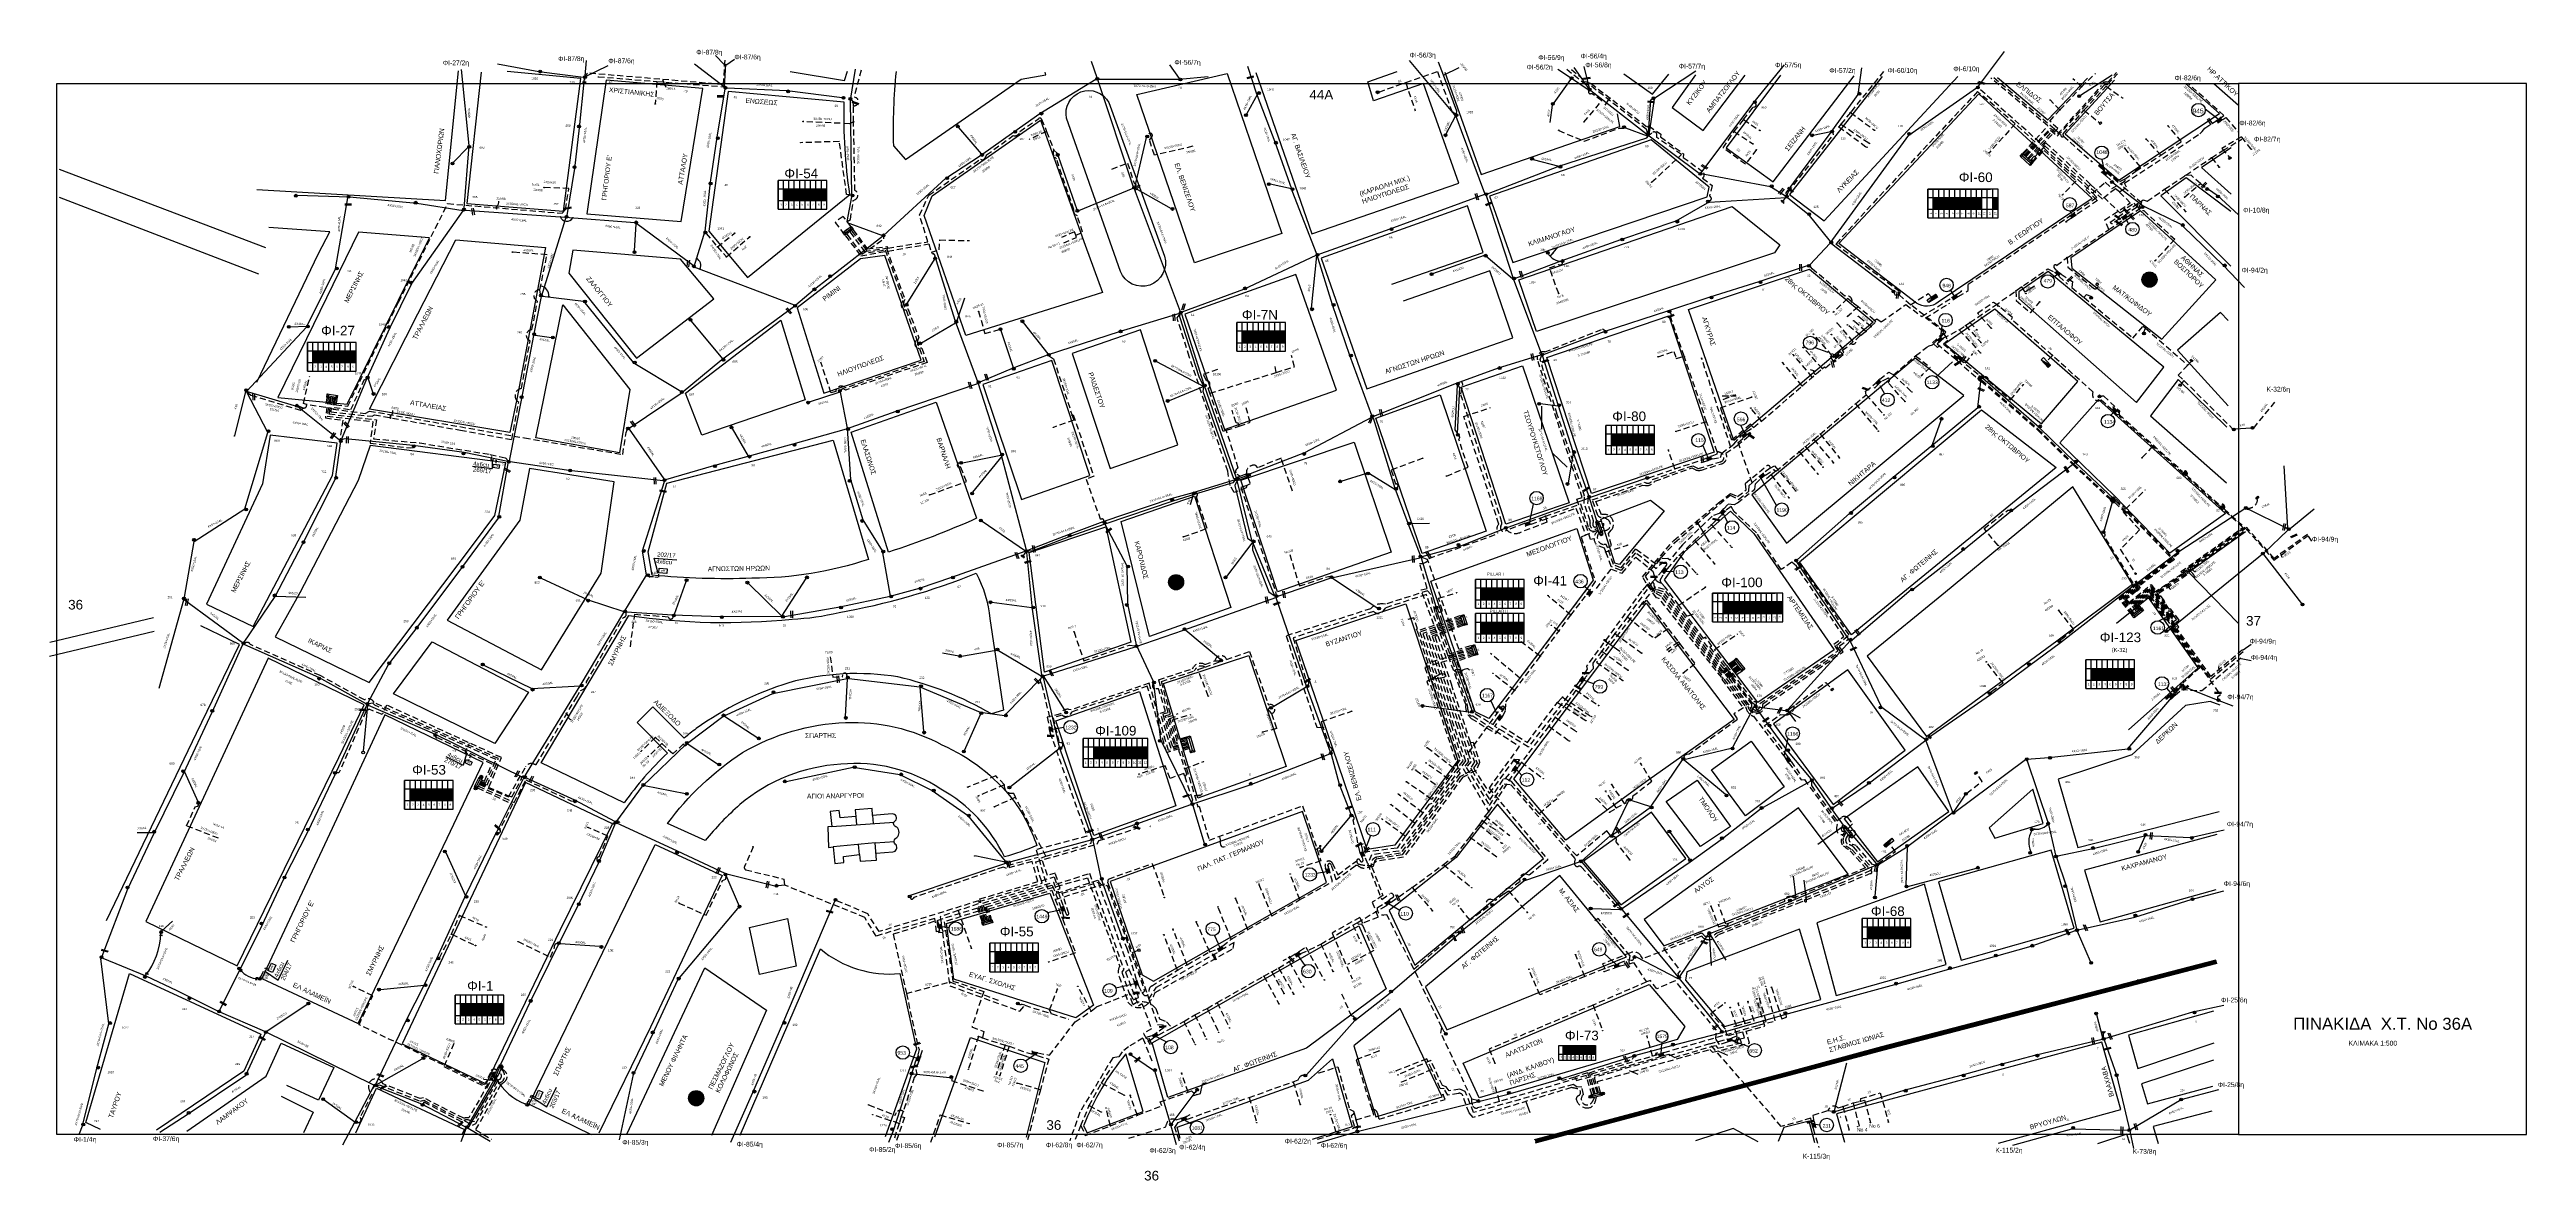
# Model space of a CAD drawing. Header units: millimetres. Extents: x 1080 to 2112, y 851 to 1323.
import ezdxf
from ezdxf.enums import TextEntityAlignment as Align

# ---------------------------------------------------------------- set-up
doc = ezdxf.new("R2010")
doc.units = ezdxf.units.MM
doc.linetypes.add('DASHED', pattern=[19.05, 12.7, -6.35])
for name, color, linetype in [('Link Box 4 Διευθύνσεων', 7, 'Continuous'), ('Pillar OTE', 7, 'Continuous'), ('Άγνωστα', 7, 'DASHED'), ('Ασφαλειοκιβώτια Χ.Τ 12 αναχωρήσεων', 7, 'Continuous'), ('Ασφαλειοκιβώτια Χ.Τ 13 αναχωρήσεων', 7, 'Continuous'), ('Ασφαλειοκιβώτια Χ.Τ 9 αναχωρήσεων', 7, 'Continuous'), ('Γείωση', 7, 'Continuous'), ('Γυμνά εναέρια ΧΤ (1Φ)   2x16AL', 7, 'Continuous'), ('Γυμνά εναέρια ΧΤ (1Φ)   2x16CU', 7, 'Continuous'), ('Γυμνά εναέρια ΧΤ (1Φ)   2x50AL', 7, 'Continuous'), ('Γυμνά εναέρια ΧΤ (2Φ)   2x50+35CU', 7, 'Continuous'), ('Γυμνά εναέρια ΧΤ (3Φ)   3x50+35CU', 7, 'Continuous'), ('Γυμνά εναέρια ΧΤ (3Φ)   4x16AL', 7, 'Continuous'), ('Γυμνά εναέρια ΧΤ (3Φ)   4x16CU', 7, 'Continuous'), ('Γυμνά εναέρια ΧΤ (3Φ)   4x35AL', 7, 'Continuous'), ('Γυμνά εναέρια ΧΤ (3Φ)   4x35CU', 7, 'Continuous'), ('Γυμνά εναέρια ΧΤ (3Φ)   4x50AL', 7, 'Continuous'), ('Γυμνά εναέρια ΧΤ (3Φ)   4x50CU', 7, 'Continuous'), ('Γυμνά εναέρια ΧΤ και ΦΟΠ (1Φ)   2x16+16AL', 7, 'Continuous'), ('Γυμνά εναέρια ΧΤ και ΦΟΠ (1Φ)   2x50+16AL', 7, 'Continuous'), ('Γυμνά εναέρια ΧΤ και ΦΟΠ (3Φ)   4x15+60', 7, 'Continuous'), ('Γυμνά εναέρια ΧΤ και ΦΟΠ (3Φ)   4x16+16AL', 7, 'Continuous'), ('Γυμνά εναέρια ΧΤ και ΦΟΠ (3Φ)   4x50+13_5AL', 7, 'Continuous'), ('Γυμνά εναέρια ΧΤ και ΦΟΠ (3Φ)   4x50+16AL', 7, 'Continuous'), ('Εναέρια παροχή ΧΤ 4x16', 7, 'SYN_LINE'), ('Εναέρια παροχή ΧΤ 4x25', 7, 'SYN_LINE'), ('Επιγραφές - Σχήματα', 7, 'Continuous'), ('Επιτοίχιο Κουτί', 7, 'Continuous'), ('Καλώδια  ΧΤ  4Χ16CU', 7, 'SYN_LINE'), ('Καλώδια ΧΤ   2x6AL', 7, 'DASHED'), ('Καλώδια ΧΤ   2x8.5', 7, 'DASHED'), ('Καλώδια ΧΤ   3x150+50AL', 7, 'DASHED'), ('Καλώδια ΧΤ   3x150+50ALXLPE', 7, 'DASHED'), ('Καλώδια ΧΤ   3x150+50CU', 7, 'DASHED'), ('Καλώδια ΧΤ   3x150+70AL', 7, 'DASHED'), ('Καλώδια ΧΤ   3x150AL+50CU', 7, 'DASHED'), ('Καλώδια ΧΤ   3x150AL+50XLPE', 7, 'DASHED'), ('Καλώδια ΧΤ   3x48+38CU', 7, 'DASHED'), ('Καλώδια ΧΤ   3x95+35CU', 7, 'DASHED'), ('Καλώδια ΧΤ   3x95+35XLPE', 7, 'DASHED'), ('Καλώδια ΧΤ   3x95+50CU', 7, 'DASHED'), ('Καλώδια ΧΤ   4x25CU', 7, 'DASHED'), ('Καλώδια ΧΤ   4x35CU', 7, 'DASHED'), ('Καλώδια ΧΤ   4x50AL', 7, 'DASHED'), ('Καλώδια ΧΤ  3x50+25', 7, 'DASHED'), ('Καλώδια ΧΤ  3x50+35', 7, 'DASHED'), ('Καλώδια ΧΤ  3X65+38', 7, 'Continuous'), ('Καλώδια ΧΤ  3x82+57', 7, 'Continuous'), ('Μηχανική τομή', 7, 'Continuous'), ('Στύλος Ξύλινος', 7, 'Continuous'), ('Στύλος Ξύλινος @ 1', 7, 'Continuous'), ('Στύλος ΦΜ', 7, 'Continuous'), ('Στύλος ΦΜ @ 1', 7, 'Continuous'), ('Συνδέσεις', 7, 'Continuous'), ('Συνεστραμμένα ΧΤ   3x70+54.6+25AL', 7, 'SYN_LINE'), ('Συνεστραμμένα ΧΤ   4x120+25AL', 7, 'SYN_LINE'), ('Τομή', 7, 'Continuous'), ('Υποσταθμοί', 7, 'Continuous'), ('Υποσταθμός εναέριος 2 στύλων', 7, 'Continuous'), ('Υποσταθμός πόλεως', 7, 'Continuous'), ('Υπόβαθρο ΔΕΗ', 7, 'Continuous'), ('Υπόγεια Καλώδια Δικτύου ΧΤ   .04', 7, 'DASHED'), ('Υπόγεια Καλώδια Δικτύου ΧΤ   .075', 7, 'DASHED'), ('Υπόγεια Καλώδια Δικτύου ΧΤ   .10', 7, 'DASHED'), ('Υπόγεια Καλώδια Δικτύου ΧΤ   .15', 7, 'DASHED'), ('Υπόγεια καλώδια Παροχών ΧΤ   .0225', 7, 'DASHED'), ('Υπόγεια καλώδια Παροχών ΧΤ   4x50AL', 7, 'DASHED'), ('Υπόγεια καλώδια Παροχών ΧΤ   4x6', 7, 'DASHED'), ('Χώρος', 7, 'Continuous')]:
    doc.layers.add(name, color=color, linetype=linetype)
doc.styles.add('ar', font='arial.ttf')
doc.styles.get("Standard").update_dxf_attribs({"font": 'arial.ttf'})
doc.linetypes.add('SYN_LINE', pattern='A,0.5,-0.0001,["/\\/\\/\\/",Standard,S=0.1,R=0,X=0,Y=-0.05],-0.25', length=0.7501)
doc.dimstyles.new('ISO-25', dxfattribs={"dimtxt": 2.5, "dimasz": 2.5, "dimexe": 1.25, "dimexo": 0.625, "dimtad": 1, "dimtxsty": 'Standard', "dimcen": 2.5, "dimadec": 0, "dimazin": 0, "dimtfac": 1, "dimtmove": 0, "dimatfit": 3, "dimfxl": 1, "dimarcsym": 0})
doc.dimstyles.get("Standard").update_dxf_attribs({"dimtxt": 0.18, "dimasz": 0.18, "dimexe": 0.18, "dimexo": 0.0625, "dimgap": 0.09, "dimtad": 0, "dimtih": 1, "dimtoh": 1, "dimdec": 4, "dimzin": 0, "dimdsep": 46, "dimtxsty": 'Standard', "dimcen": 0.09, "dimadec": 0, "dimazin": 0, "dimtfac": 1, "dimtdec": 4, "dimtofl": 0, "dimtmove": 0, "dimatfit": 3, "dimfxl": 1, "dimtolj": 1, "dimtzin": 0, "dimarcsym": 0})

# ---------------------------------------------------------------- blocks, each defined once
blk = doc.blocks.new('ΥΠΑΡΧΩΝ ΤΣΙΜΕΝΤΕΝΙΟΣ ΣΤΥΛΟΣ')
at = {"layer": 'Στύλος ΦΜ'}
blk.add_hatch(color=7, dxfattribs=at).paths.add_polyline_path([(-1.3, -2.3, 0.574793), (2.6, 0, 0.268822), (1.3, 2.3)])
at = {"layer": 'Στύλος ΦΜ', "color": 7}
blk.add_line((-1.3, -2.3), (1.3, 2.3), dxfattribs=at)
blk.add_circle((0, 0), 2.62, dxfattribs=at)
at = {"layer": 'Στύλος ΦΜ', "flags": 4}
for tag, p in [('ΤΥΠΟΣ', (-4.9, 3)), ('ΑΡΙΘΜΟΣ', (-4.7, 8.1))]:
    blk.add_attdef(tag, p, '', height=4, dxfattribs=at)
blk = doc.blocks.new('ΥΠΑΡΧΩΝ ΞΥΛΙΝΟΣ ΣΤΥΛΟΣ')
at = {"layer": 'Στύλος Ξύλινος'}
h = blk.add_hatch(color=7, dxfattribs=at)
h.paths.add_polyline_path([(-2.6, 0, 0.270008), (-1.3, -2.3), (1.3, 2.3, 0.576266)])
h.paths.add_polyline_path([(-1.3, -2.3, 0.574793), (2.6, 0, 0.268822), (1.3, 2.3)])
at = {"layer": 'Στύλος Ξύλινος', "color": 7}
blk.add_line((-1.3, -2.3), (1.3, 2.3), dxfattribs=at)
blk.add_circle((0, 0), 2.62, dxfattribs=at)
at = {"layer": 'Στύλος Ξύλινος', "flags": 4}
for tag, p in [('ΑΡΙΘΜΟΣ', (-4.9, 8.6)), ('ΤΥΠΟΣ', (-4.8, 3.4))]:
    blk.add_attdef(tag, p, '', height=4, dxfattribs=at)
blk = doc.blocks.new('ΠΡΟΒΛΕΠΟΜΕΝΟΣ ΞΥΛΙΝΟΣ ΣΤΥΛΟΣ')
at = {"layer": 'Στύλος Ξύλινος', "color": 7}
blk.add_circle((0, 0), 2.62, dxfattribs=at)
at = {"layer": 'Στύλος Ξύλινος', "flags": 4}
for tag, p in [('ΤΥΠΟΣ', (-6.8, 2.2)), ('ΑΡΙΘΜΟΣ', (-6.5, 7))]:
    blk.add_attdef(tag, p, '', height=4, dxfattribs=at)
blk = doc.blocks.new('LINK BOX 4 ΑΝΑΧΩΡΗΣΕΩΝ')
at = {"layer": 'Link Box 4 Διευθύνσεων', "ltscale": 40}
blk.add_hatch(color=256, dxfattribs=at).paths.add_polyline_path([(-3.5, 0), (-3.5, -4.7), (3.5, -4.7), (3.5, 0)])
for p, q in [((-3.5, 0), (-5.3, 0)), ((5.3, 0), (3.5, 0)), ((-3.5, -4.7), (-5.3, -4.7)), ((5.3, -4.7), (3.5, -4.7))]:
    blk.add_line(p, q, dxfattribs=at)
blk.add_lwpolyline([(-3.5, -4.7), (-3.5, 0), (3.5, 0), (3.5, -4.7)], close=True, dxfattribs=at)
blk = doc.blocks.new('ΥΠΟΣΤΑΘΜΟΣ ΕΝΑΕΡΙΟΣ ΕΠΙ 2 ΣΤΥΛΩΝ')
at = {"layer": 'Υποσταθμός εναέριος 2 στύλων', "linetype": 'Continuous'}
for points in [[(-12, -2.1, 0.574793), (-8.5, -0.1, 0.268822), (-9.6, 2)], [(9.7, -2.1, 0.574793), (13.2, -0.1, 0.268822), (12, 1.9)]]:
    blk.add_hatch(color=256, dxfattribs=at).paths.add_polyline_path(points)
for p, q in [((-12, -2.1), (-9.6, 2)), ((9.7, -2.1), (12, 1.9))]:
    blk.add_line(p, q, dxfattribs=at)
for centre in [(-10.8, -0.1), (10.8, -0.1)]:
    blk.add_circle(centre, 2.36, dxfattribs=at)
at = {"layer": 'Υποσταθμός πόλεως', "linetype": 'Continuous', "ltscale": 40}
blk.add_lwpolyline([(-8.6, 2.8), (8.6, 2.8), (8.6, -2.8), (-8.6, -2.8)], close=True, dxfattribs=at)
for points in [[(-5.8, 0), (-8.6, 2.8)], [(-8.6, -2.8), (-5.8, 0)], [(-5.8, 0), (5.8, 0)], [(5.8, 0), (8.6, 2.8)], [(8.6, -2.8), (5.8, 0)]]:
    blk.add_lwpolyline(points, dxfattribs=at)
at = {"layer": 'Υποσταθμός εναέριος 2 στύλων', "ltscale": 40, "flags": 1}
for tag, p in [('ΜΕΤΑΣΧΗΜΑΤΙΣΜΟΣ', (14.1, 2.5)), ('ΙΣΧΥΣ', (14.1, -0.3)), ('ΑΡΙΘΜΟΣ', (14.2, -3))]:
    blk.add_attdef(tag, p, '', height=1.8, dxfattribs=at)
blk = doc.blocks.new('ΥΠΟΣΤΑΘΜΟΣ ΠΟΛΕΩΣ 13 ΑΝΑΧΩΡΗΣΕΩΝ')
at = {"layer": 'Υποσταθμός πόλεως', "ltscale": 40}
for p, q in [((-11.1, -2.8), (-11.1, -4)), ((-9.5, -2.8), (-9.5, -4)), ((-7.8, -2.8), (-7.8, -4)), ((-6, -2.8), (-6, -4)), ((-4.1, -2.8), (-4.1, -4)), ((-2.3, -2.8), (-2.3, -4)), ((-0.4, -2.8), (-0.4, -4)), ((1.5, -2.8), (1.5, -4)), ((3.4, -2.8), (3.4, -4)), ((5.4, -2.8), (5.4, -4)), ((7.3, -2.8), (7.3, -4)), ((9.3, -2.8), (9.3, -4)), ((11.1, -2.8), (11.1, -4))]:
    blk.add_line(p, q, dxfattribs=at)
blk.add_lwpolyline([(-11.4, 2.8), (11.4, 2.8), (11.4, -2.8), (-11.4, -2.8)], close=True, dxfattribs=at)
for points in [[(-8.6, 0), (-11.4, 2.8)], [(-11.4, -2.8), (-8.6, 0)], [(-8.6, 0), (8.6, 0)], [(8.6, 0), (11.4, 2.8)], [(11.4, -2.8), (8.6, 0)]]:
    blk.add_lwpolyline(points, dxfattribs=at)
at = {"layer": 'Υποσταθμός πόλεως', "linetype": 'SYN_LINE', "ltscale": 40, "flags": 1}
for tag, p in [('ΜΕΤΑΣΧΗΜΑΤΙΣΜΟΣ', (12.2, 1.7)), ('ΙΣΧΥΣ', (12.2, -1.1)), ('ΑΡΙΘΜΟΣ', (12.3, -3.8))]:
    blk.add_attdef(tag, p, '', height=1.8, dxfattribs=at)
blk = doc.blocks.new('ΥΠΟΣΤΑΘΜΟΣ ΠΟΛΕΩΣ 8 ΑΝΑΧΩΡΗΣΕΩΝ')
at = {"layer": 'Υποσταθμός πόλεως', "linetype": 'Continuous', "ltscale": 40}
for p, q in [((-8.2, -2.8), (-8.2, -4)), ((-5.9, -2.8), (-5.9, -4)), ((-3.5, -2.8), (-3.5, -4)), ((-1.3, -2.8), (-1.3, -4)), ((1.2, -2.8), (1.2, -4)), ((3.6, -2.8), (3.6, -4)), ((6, -2.8), (6, -4)), ((8.2, -2.8), (8.2, -4))]:
    blk.add_line(p, q, dxfattribs=at)
blk.add_lwpolyline([(-8.6, 2.8), (8.6, 2.8), (8.6, -2.8), (-8.6, -2.8)], close=True, dxfattribs=at)
for points in [[(-5.8, 0), (-8.6, 2.8)], [(5.8, 0), (8.6, 2.8)], [(-8.6, -2.8), (-5.8, 0)], [(-5.8, 0), (5.8, 0)], [(8.6, -2.8), (5.8, 0)]]:
    blk.add_lwpolyline(points, dxfattribs=at)
at = {"layer": 'Υποσταθμός πόλεως', "linetype": 'SYN_LINE', "ltscale": 40, "flags": 1}
for tag, p in [('ΜΕΤΑΣΧΗΜΑΤΙΣΜΟΣ', (9.6, 1.4)), ('ΙΣΧΥΣ', (9.6, -1.4)), ('ΑΡΙΘΜΟΣ', (9.7, -4.1))]:
    blk.add_attdef(tag, p, '', height=1.8, dxfattribs=at)
blk = doc.blocks.new('ΥΠΟΣΤΑΘΜΟΣ ΠΟΛΕΩΣ 6 ΑΝΑΧΩΡΗΣΕΩΝ')
at = {"layer": 'Υποσταθμός πόλεως', "linetype": 'Continuous', "ltscale": 40}
for p, q in [((-8.2, -2.8), (-8.2, -4)), ((-5, -2.8), (-5, -4)), ((-1.7, -2.8), (-1.7, -4)), ((1.7, -2.8), (1.7, -4)), ((5.1, -2.8), (5.1, -4)), ((8.2, -2.8), (8.2, -4))]:
    blk.add_line(p, q, dxfattribs=at)
blk.add_lwpolyline([(-8.6, 2.8), (8.6, 2.8), (8.6, -2.8), (-8.6, -2.8)], close=True, dxfattribs=at)
for points in [[(-5.8, 0), (-8.6, 2.8)], [(5.8, 0), (8.6, 2.8)], [(-8.6, -2.8), (-5.8, 0)], [(-5.8, 0), (5.8, 0)], [(8.6, -2.8), (5.8, 0)]]:
    blk.add_lwpolyline(points, dxfattribs=at)
at = {"layer": 'Υποσταθμός πόλεως', "linetype": 'SYN_LINE', "ltscale": 40, "flags": 1}
for tag, p in [('ΜΕΤΑΣΧΗΜΑΤΙΣΜΟΣ', (9.6, 1.9)), ('ΙΣΧΥΣ', (9.6, -0.9)), ('ΑΡΙΘΜΟΣ', (9.7, -3.6))]:
    blk.add_attdef(tag, p, '', height=1.8, dxfattribs=at)
blk = doc.blocks.new('ΤΟΜΗ')
at = {"layer": 'Τομή', "ltscale": 40}
for p, q in [((-5.7, 0), (5.7, 0)), ((5.7, -2.3), (-5.7, -2.3))]:
    blk.add_line(p, q, dxfattribs=at)
blk = doc.blocks.new('ΓΕΙΩΣΗ')
at = {"layer": 'Γείωση', "ltscale": 40}
for p, q in [((-2.3, 11.4), (-3, 9.4)), ((-0.3, 11.4), (-1, 9.4)), ((0, 9.4), (0, 0)), ((1.7, 11.4), (1, 9.4)), ((3.7, 11.4), (3, 9.4))]:
    blk.add_line(p, q, dxfattribs=at)
blk.add_lwpolyline([(-3, 9.4), (3, 9.4)], dxfattribs=at)
blk = doc.blocks.new('ΕΠΙΤΟΙΧΙΟ ΚΟΥΤΙ')
at = {"layer": 'Επιτοίχιο Κουτί', "ltscale": 40}
blk.add_lwpolyline([(-2.1, 1.4), (1.9, 1.4), (1.9, -1.4), (-2.1, -1.4)], close=True, dxfattribs=at)
blk = doc.blocks.new('υποσταθμος σε κλειστο χωρο')
at = {"layer": 'Υποσταθμοί', "ltscale": 40}
blk.add_hatch(color=256, dxfattribs=at).paths.add_polyline_path([(-9.5, -3.1), (9.5, -3.1), (9.5, 3.1)])
blk.add_lwpolyline([(-9.5, -3.1), (-9.5, 3.1), (9.5, 3.1), (9.5, -3.1)], close=True, dxfattribs=at)
blk.add_lwpolyline([(-9.5, -3.1), (9.5, 3.1)], dxfattribs=at)
blk = doc.blocks.new('ΥΠΑΡΧΩΝ ΥΠΟΣΤΑΘΜΟΣ ΣΕ ΚΛΕΙΣΤΟ ΧΩΡΟ')
at = {"layer": 'Υποσταθμοί'}
blk.add_blockref('υποσταθμος σε κλειστο χωρο', (0, 0), dxfattribs=at)
at = {"layer": 'Υποσταθμοί', "linetype": 'SYN_LINE', "ltscale": 40, "flags": 1}
for tag, p in [('ΜΕΤΑΣΧΗΜΑΤΙΣΜΟΣ', (10.7, 2.2)), ('ΙΣΧΥΣ', (10.6, -0.9)), ('ΑΡΙΘΜΟΣ', (10.8, -3.9))]:
    blk.add_attdef(tag, p, '', height=2, dxfattribs=at)
blk = doc.blocks.new('ΑΣΦΑΛΕΙΟΚΙΒΩΤΙΟ ΥΠΟΣΤΑΘΜΟΥ 9 ΑΝΑΧΩΡΗΣΕΩΝ')
at = {"layer": 'Ασφαλειοκιβώτια Χ.Τ 9 αναχωρήσεων', "ltscale": 40}
for p, q in [((-23.8, 40.4), (24, 40.4)), ((-23.8, 31.4), (24, 31.4)), ((-23.8, 22.4), (24, 22.4)), ((-23.8, 13.4), (24, 13.4)), ((-23.8, 4.4), (24, 4.4)), ((-9.7, 40.4), (-9.7, -40.6)), ((9.9, 40.4), (9.9, -40.6)), ((-23.8, -4.6), (24, -4.6)), ((-23.8, -13.6), (24, -13.6)), ((-23.8, -22.6), (24, -22.6)), ((-23.8, -31.6), (24, -31.6))]:
    blk.add_line(p, q, dxfattribs=at)
at = {"layer": 'Ασφαλειοκιβώτια Χ.Τ 9 αναχωρήσεων'}
blk.add_lwpolyline([(-23.8, -40.6), (24, -40.6), (24, 40.4), (-23.8, 40.4)], close=True, dxfattribs=at)
for s, p in [('1', (-18.3, 37)), ('2', (-18.3, 28.5)), ('3', (-18.3, 19.4)), ('4', (-18.3, 10.4)), ('5', (-18.3, 1.4)), ('6', (-18.3, -7.8)), ('7', (-18.3, -16)), ('8', (-18.3, -25.7)), ('9', (-18.3, -34.4))]:
    blk.add_text(s, height=3.6, rotation=270, dxfattribs=at).set_placement(p)
at = {"layer": 'Ασφαλειοκιβώτια Χ.Τ 9 αναχωρήσεων', "ltscale": 40}
for tag, height, p in [('ΟΝΟΜΑ', 5, (-0.2, 44.3)), ('ΚΕΙΜΕΝΟ 1', 2, (17.1, 35.6)), ('ΚΕΙΜΕΝΟ 2', 2, (17.1, 26.9)), ('ΚΕΙΜΕΝΟ 3', 2, (17.1, 17.7)), ('ΚΕΙΜΕΝΟ 4', 2, (17.1, 8.7)), ('ΚΕΙΜΕΝΟ 5', 2, (17.1, -0.1)), ('ΚΕΙΜΕΝΟ 6', 2, (17.1, -9.1)), ('ΚΕΙΜΕΝΟ 7', 2, (17.1, -18.1)), ('ΚΕΙΜΕΝΟ 8', 2, (17.1, -26.9)), ('ΚΕΙΜΕΝΟ 9', 2, (17.1, -36)), ('ΣΧ', 2, (-0.1, -42.6))]:
    blk.add_attdef(tag, text='', height=height, dxfattribs=at).set_placement(p, align=Align.MIDDLE_CENTER)
blk = doc.blocks.new('ΑΣΦΑΛΕΙΟΚΙΒΩΤΙΟ ΥΠΟΣΤΑΘΜΟΥ 12 ΑΝΑΧΩΡΗΣΕΩΝ')
at = {"layer": 'Ασφαλειοκιβώτια Χ.Τ 12 αναχωρήσεων', "ltscale": 40}
for p, q in [((-23.9, 54), (23.9, 54)), ((-23.9, 45), (23.9, 45)), ((-9.8, 54), (-9.8, -54)), ((9.8, 54), (9.8, -54)), ((-23.9, 36), (23.9, 36)), ((-23.9, 27), (23.9, 27)), ((-23.9, 18), (23.9, 18)), ((-23.9, 9), (23.9, 9)), ((-23.9, 0), (23.9, 0)), ((-23.9, -9), (23.9, -9)), ((-23.9, -18), (23.9, -18)), ((-23.9, -27), (23.9, -27)), ((-23.9, -36), (23.9, -36)), ((-23.9, -45), (23.9, -45))]:
    blk.add_line(p, q, dxfattribs=at)
at = {"layer": 'Ασφαλειοκιβώτια Χ.Τ 12 αναχωρήσεων'}
blk.add_lwpolyline([(-23.9, -54), (23.9, -54), (23.9, 54), (-23.9, 54)], close=True, dxfattribs=at)
for s, p in [('1', (-18, 51.1)), ('2', (-18, 42.5)), ('3', (-18, 33.4)), ('5', (-18, 15.4)), ('6', (-18, 6.2)), ('4', (-18, 24.4)), ('10', (-18.1, -28.9)), ('8', (-18, -11.7)), ('9', (-18, -20.4)), ('11', (-18.1, -37.7)), ('7', (-18, -2)), ('12', (-18.1, -47.1))]:
    blk.add_text(s, height=3.6, rotation=270, dxfattribs=at).set_placement(p)
at = {"layer": 'Ασφαλειοκιβώτια Χ.Τ 12 αναχωρήσεων', "ltscale": 40}
for tag, height, p in [('ΟΝΟΜΑ', 5, (0.1, 57.9)), ('ΚΕΙΜΕΝΟ 1', 2, (17.3, 49.2)), ('ΚΕΙΜΕΝΟ 2', 2, (17.3, 40.5)), ('ΚΕΙΜΕΝΟ 3', 2, (17.3, 31.4)), ('ΚΕΙΜΕΝΟ 4', 2, (17.3, 22.4)), ('ΚΕΙΜΕΝΟ 5', 2, (17.3, 13.6)), ('ΚΕΙΜΕΝΟ 6', 2, (17.3, 4.7)), ('ΚΕΙΜΕΝΟ 10', 2, (17.3, -31.5)), ('ΚΕΙΜΕΝΟ 11', 2, (17.3, -40.6)), ('ΚΕΙΜΕΝΟ 7', 2, (17.3, -4.4)), ('ΚΕΙΜΕΝΟ 8', 2, (17.3, -13.2)), ('ΚΕΙΜΕΝΟ 9', 2, (17.3, -22.3)), ('ΣΧ', 2, (0.2, -56.1)), ('ΚΕΙΜΕΝΟ 12', 2, (17.3, -49.5))]:
    blk.add_attdef(tag, text='', height=height, dxfattribs=at).set_placement(p, align=Align.MIDDLE_CENTER)
blk = doc.blocks.new('new block1')
at = {"layer": 'Ασφαλειοκιβώτια Χ.Τ 13 αναχωρήσεων'}
for s, p in [('2', (-1539.4, 5035)), ('1', (-1539.4, 5043.6)), ('4', (-1539.4, 5016.9)), ('3', (-1539.4, 5026)), ('5', (-1539.4, 5007.9)), ('6', (-1539.4, 4998.8)), ('7', (-1539.4, 4990.5)), ('10', (-1541.2, 4963.2)), ('11', (-1541.2, 4954.4)), ('8', (-1539.4, 4980.9)), ('9', (-1539.4, 4972.2)), ('12', (-1541.2, 4945)), ('13', (-1541.2, 4936.5))]:
    blk.add_text(s, height=3.6, dxfattribs=at).set_placement(p)
blk = doc.blocks.new('ΑΣΦΑΛΕΙΟΚΙΒΩΤΙΟ ΥΠΟΣΤΑΘΜΟΥ 13 ΑΝΑΧΩΡΗΣΕΩΝ')
at = {"layer": 'Ασφαλειοκιβώτια Χ.Τ 13 αναχωρήσεων', "ltscale": 40}
for p, q in [((-23.9, 58.3), (24, 58.3)), ((-23.9, 49.3), (24, 49.3)), ((-9.8, 58.3), (-9.8, -58.7)), ((9.9, 58.3), (9.9, -58.7)), ((24, 58.3), (24, -45.9)), ((-23.9, 40.3), (24, 40.3)), ((-23.9, 31.3), (24, 31.3)), ((-23.9, 22.3), (24, 22.3)), ((-23.9, 13.3), (24, 13.3)), ((-23.9, 4.3), (24, 4.3)), ((-23.9, -4.7), (24, -4.7)), ((-23.9, -13.7), (24, -13.7)), ((-23.9, -22.7), (24, -22.7)), ((-23.9, -31.7), (24, -31.7)), ((-23.9, -40.7), (24, -40.7)), ((-23.9, -49.7), (24, -49.7))]:
    blk.add_line(p, q, dxfattribs=at)
at = {"layer": 'Ασφαλειοκιβώτια Χ.Τ 13 αναχωρήσεων'}
blk.add_lwpolyline([(-23.9, -58.7), (24, -58.7), (24, 58.3), (-23.9, 58.3)], close=True, dxfattribs=at)
blk.add_blockref('new block1', (1521.2, -4992), dxfattribs=at)
at = {"layer": 'Ασφαλειοκιβώτια Χ.Τ 13 αναχωρήσεων', "ltscale": 40}
for tag, height, p in [('ΟΝΟΜΑ', 5, (1.2, 62.4)), ('ΚΕΙΜΕΝΟ 1', 2, (17.2, 53.4)), ('ΚΕΙΜΕΝΟ 2', 2, (17.2, 44.7)), ('ΚΕΙΜΕΝΟ 3', 2, (17, 35.9)), ('ΚΕΙΜΕΝΟ 4', 2, (17, 27)), ('ΚΕΙΜΕΝΟ 5', 2, (17, 18.1)), ('ΚΕΙΜΕΝΟ 6', 2, (17, 9.2)), ('ΚΕΙΜΕΝΟ 7', 2, (17, 0.1)), ('ΚΕΙΜΕΝΟ 10', 2, (17, -27)), ('ΚΕΙΜΕΝΟ 11', 2, (17, -36)), ('ΚΕΙΜΕΝΟ 8', 2, (17, -8.6)), ('ΚΕΙΜΕΝΟ 9', 2, (17, -17.7)), ('ΣΧ', 2, (1.2, -60.5)), ('ΚΕΙΜΕΝΟ 12', 2, (17, -45)), ('ΚΕΙΜΕΝΟ 13', 2, (17, -54.2))]:
    blk.add_attdef(tag, text='', height=height, dxfattribs=at).set_placement(p, align=Align.MIDDLE_CENTER)
blk = doc.blocks.new('ΧΩΡΟΣ')
at = {"layer": 'Χώρος', "ltscale": 40, "true_color": 0xff4747}
blk.add_hatch(color=13, dxfattribs=at).paths.add_polyline_path([(12.2, -0.2, 1), (-13, -0.2, 1)])
at = {"layer": 'Χώρος', "ltscale": 40}
blk.add_circle((-0.4, -0.2), 12.6, dxfattribs=at)
at = {"layer": 'Χώρος', "ltscale": 30, "insert": (-3.1, 9.6), "char_height": 5.4, "width": 408.891, "attachment_point": 1}
blk.add_mtext('Φ', dxfattribs=at)
at = {"layer": 'Χώρος', "ltscale": 40}
blk.add_attdef('ΑΡΙΘΜΟΣ_001', (-6.4, -4), '', height=5.4, dxfattribs=at)
blk = doc.blocks.new('_ΣΥΝΔΕΣΗ')
at = {"layer": 'Συνδέσεις', "linetype": 'SYN_LINE', "ltscale": 40}
blk.add_hatch(color=256, dxfattribs=at).paths.add_polyline_path([(0.5, 0, 1), (-0.5, 0, 1)])
at = {"layer": 'Συνδέσεις'}
blk.add_circle((0, 0), 0.5, dxfattribs=at)
blk = doc.blocks.new('AGGISTR')
at = {"layer": 'Επιγραφές - Σχήματα', "ltscale": 40}
for points in [[(540.9, 2522.77), (544.49, 2528.16)], [(544.49, 2528.16), (544.49, 2528.16), (544.77, 2528.58), (544.82, 2528.63), (544.88, 2528.66), (544.94, 2528.69), (545, 2528.71), (545.05, 2528.7), (545.12, 2528.68), (545.17, 2528.62), (545.21, 2528.5), (545.19, 2528.4), (545.13, 2528.3), (544.82, 2527.94), (544.82, 2527.94)], [(544.82, 2527.94), (544.82, 2527.94), (544.78, 2527.91), (544.73, 2527.89), (544.68, 2527.88), (544.63, 2527.88), (544.58, 2527.9), (544.54, 2527.95), (544.5, 2528), (544.49, 2528.08), (544.49, 2528.16)]]:
    blk.add_lwpolyline(points, dxfattribs=at)
blk = doc.blocks.new('agg')
at = {"layer": 'Επιγραφές - Σχήματα', "ltscale": 40}
for centre, radius, start, end in [((556.7, 2510.5), 3.73, 355.8417, 70.9732), ((562.7, 2511.2), 2.46, 203.4818, 263.6192), ((560.1, 2507.8), 2.48, 23.6582, 83.4427)]:
    blk.add_arc(centre, radius, start, end, dxfattribs=at)
blk = doc.blocks.new('TSONTA XT1')
at = {"ltscale": 40}
h = blk.add_hatch(color=256, dxfattribs=at)
h.dxf.hatch_style = 1
h.paths.add_polyline_path([(596, 2487.7), (597.1, 2488.8), (596, 2489.9), (594.9, 2488.8)])
blk.add_lwpolyline([(594.9, 2488.8), (596, 2489.9), (597.1, 2488.8), (596, 2487.7)], close=True, dxfattribs=at)
blk = doc.blocks.new('τομή_')
at = {"layer": 'Επιγραφές - Σχήματα'}
for p, q in [((-1.3, -0.2), (0.1, 0.7)), ((-1.1, -0.5), (0.3, 0.5)), ((-0.7, 0.6), (-0.3, -0.4))]:
    blk.add_line(p, q, dxfattribs=at)
blk = doc.blocks.new('ΜΗΧΑΝΙΚΗ ΤΟΜΗ')
at = {"layer": 'Μηχανική τομή', "ltscale": 40}
for p, q in [((-1.9, 0.8), (1.9, 0.8)), ((1.9, 0), (-1.9, 0))]:
    blk.add_line(p, q, dxfattribs=at)
blk = doc.blocks.new('ΥΠΟΣΤΑΘΜΟΣ ΠΟΛΕΩΣ 9 ΑΝΑΧΩΡΗΣΕΩΝ')
at = {"layer": 'Υποσταθμός πόλεως', "ltscale": 40}
for p, q in [((-9.6, -2.8), (-9.6, -4)), ((-7.1, -2.8), (-7.1, -4)), ((-4.8, -2.8), (-4.8, -4)), ((-2.4, -2.8), (-2.4, -4)), ((0.1, -2.8), (0.1, -4)), ((2.5, -2.8), (2.5, -4)), ((5, -2.8), (5, -4)), ((7.5, -2.8), (7.5, -4)), ((9.6, -2.8), (9.6, -4))]:
    blk.add_line(p, q, dxfattribs=at)
blk.add_lwpolyline([(-10, 2.8), (10, 2.8), (10, -2.8), (-10, -2.8)], close=True, dxfattribs=at)
for points in [[(-7.2, 0), (-10, 2.8)], [(-10, -2.8), (-7.2, 0)], [(-7.2, 0), (7.2, 0)], [(7.2, 0), (10, 2.8)], [(10, -2.8), (7.2, 0)]]:
    blk.add_lwpolyline(points, dxfattribs=at)
at = {"layer": 'Υποσταθμός πόλεως', "linetype": 'SYN_LINE', "ltscale": 40, "flags": 1}
for tag, p in [('ΜΕΤΑΣΧΗΜΑΤΙΣΜΟΣ', (10.8, 1.7)), ('ΙΣΧΥΣ', (10.8, -1.1)), ('ΑΡΙΘΜΟΣ', (10.9, -3.8))]:
    blk.add_attdef(tag, p, '', height=1.8, dxfattribs=at)
blk = doc.blocks.new('PILLAR ΟΤΕ')
at = {"layer": 'Pillar OTE', "ltscale": 40}
blk.add_lwpolyline([(-3.3, 2), (3.4, 2), (3.4, -2), (-3.3, -2)], close=True, dxfattribs=at)
at = {"layer": 'Pillar OTE', "insert": (-1.8, 0.7), "char_height": 1.357, "width": 109.961, "attachment_point": 1}
blk.add_mtext('{\\fArial|b1|i0|c161|p34;OTE}', dxfattribs=at)

msp = doc.modelspace()

# ---------------------------------------------------------------- hatches: boundary and pattern name
at = {"layer": 'Pillar OTE', "ltscale": 40}
h = msp.add_hatch(color=256, dxfattribs=at)
h.dxf.hatch_style = 1
h.paths.add_polyline_path([(1815.6, 1187.3), (1815.4, 1187.3), (1815.4, 1187.1)])
h = msp.add_hatch(color=256, dxfattribs=at)
h.dxf.hatch_style = 1
h.paths.add_polyline_path([(1264, 1153.8), (1264.2, 1153.1), (1264.6, 1153.7)])
h = msp.add_hatch(color=256, dxfattribs=at)
h.dxf.hatch_style = 1
h.paths.add_polyline_path([(1963.7, 1083.4), (1963.8, 1083.6), (1963.6, 1083.5)])
h = msp.add_hatch(color=256, dxfattribs=at)
h.dxf.hatch_style = 1
h.paths.add_polyline_path([(1254.8, 1033.9), (1254.8, 1033.1), (1255.3, 1033.6)])
at = {"layer": 'Ασφαλειοκιβώτια Χ.Τ 12 αναχωρήσεων', "ltscale": 0.2}
for color, points in [(151, [(1515.1, 1032), (1515.1, 1027.1), (1517.4, 1027.1), (1517.4, 1032)]), (1, [(1517.4, 1032), (1517.4, 1027.1), (1519.6, 1027.1), (1519.6, 1032)]), (30, [(1519.6, 1032), (1519.6, 1027.1), (1521.9, 1027.1), (1521.9, 1032)]), (27, [(1521.9, 1032), (1521.9, 1027.1), (1524.1, 1027.1), (1524.1, 1032)]), (2, [(1524.1, 1032), (1524.1, 1027.1), (1526.4, 1027.1), (1526.4, 1032)]), (6, [(1526.4, 1032), (1526.4, 1027.1), (1528.6, 1027.1), (1528.6, 1032)]), (62, [(1528.6, 1032), (1528.6, 1027.1), (1530.9, 1027.1), (1530.9, 1032)]), (85, [(1530.9, 1032), (1530.9, 1027.1), (1533.1, 1027.1), (1533.1, 1032)]), (154, [(1533.1, 1032), (1533.1, 1027.1), (1535.4, 1027.1), (1535.4, 1032)])]:
    msp.add_hatch(color=color, dxfattribs=at).paths.add_polyline_path(points)
at = {"layer": 'Ασφαλειοκιβώτια Χ.Τ 13 αναχωρήσεων', "ltscale": 0.2}
for color, points in [(27, [(1777.1, 1087.6), (1779.4, 1087.6), (1779.4, 1092.5), (1777.1, 1092.5)]), (5, [(1779.4, 1092.5), (1779.4, 1087.6), (1781.6, 1087.6), (1781.6, 1092.5)]), (6, [(1781.6, 1092.5), (1781.6, 1087.6), (1783.9, 1087.6), (1783.9, 1092.5)]), (85, [(1783.9, 1092.5), (1783.9, 1087.6), (1786.1, 1087.6), (1786.1, 1092.5)]), (154, [(1786.1, 1092.5), (1786.1, 1087.6), (1788.4, 1087.6), (1788.4, 1092.5)]), (151, [(1788.4, 1092.5), (1788.4, 1087.6), (1790.6, 1087.6), (1790.6, 1092.5)]), (30, [(1790.6, 1092.5), (1790.6, 1087.6), (1792.9, 1087.6), (1792.9, 1092.5)]), (1, [(1792.9, 1092.5), (1792.9, 1087.6), (1795.1, 1087.6), (1795.1, 1092.5)]), (62, [(1795.1, 1092.5), (1795.1, 1087.6), (1797.4, 1087.6), (1797.4, 1092.5)]), (2, [(1797.4, 1092.5), (1797.4, 1087.6), (1799.6, 1087.6), (1799.6, 1092.5)]), (173, [(1799.6, 1092.5), (1799.6, 1087.6), (1801.9, 1087.6), (1801.9, 1092.5)])]:
    msp.add_hatch(color=color, dxfattribs=at).paths.add_polyline_path(points)
at = {"layer": 'Ασφαλειοκιβώτια Χ.Τ 9 αναχωρήσεων', "ltscale": 0.2}
for color, points in [(1, [(1388.1, 1264.6), (1385.8, 1264.6), (1385.8, 1259.7), (1388.1, 1259.7)]), (27, [(1388.1, 1264.6), (1388.1, 1259.7), (1390.3, 1259.7), (1390.3, 1264.6)]), (5, [(1390.3, 1264.6), (1390.3, 1259.7), (1392.6, 1259.7), (1392.6, 1264.6)]), (30, [(1392.6, 1264.6), (1392.6, 1259.7), (1394.8, 1259.7), (1394.8, 1264.6)]), (85, [(1394.8, 1264.6), (1394.8, 1259.7), (1397.1, 1259.7), (1397.1, 1264.6)]), (2, [(1397.1, 1264.6), (1397.1, 1259.7), (1399.3, 1259.7), (1399.3, 1264.6)]), (85, [(1399.3, 1264.6), (1399.3, 1259.7), (1401.6, 1259.7), (1401.6, 1264.6)]), (6, [(1401.6, 1264.6), (1401.6, 1259.7), (1403.8, 1259.7), (1403.8, 1264.6)]), (2, [(1192.1, 1197.1), (1189.9, 1197.1), (1189.9, 1192.2), (1192.1, 1192.2)]), (1, [(1192.1, 1197.1), (1192.1, 1192.2), (1194.4, 1192.2), (1194.4, 1197.1)]), (151, [(1194.4, 1197.1), (1194.4, 1192.2), (1196.6, 1192.2), (1196.6, 1197.1)]), (27, [(1196.6, 1197.1), (1196.6, 1192.2), (1198.9, 1192.2), (1198.9, 1197.1)]), (85, [(1198.9, 1197.1), (1198.9, 1192.2), (1201.1, 1192.2), (1201.1, 1197.1)]), (62, [(1201.1, 1197.1), (1201.1, 1192.2), (1203.4, 1192.2), (1203.4, 1197.1)]), (30, [(1203.4, 1197.1), (1203.4, 1192.2), (1205.6, 1192.2), (1205.6, 1197.1)]), (5, [(1205.6, 1197.1), (1205.6, 1192.2), (1207.9, 1192.2), (1207.9, 1197.1)]), (30, [(1579.1, 1205.4), (1576.9, 1205.4), (1576.9, 1200.5), (1579.1, 1200.5)]), (27, [(1579.1, 1205.4), (1579.1, 1200.5), (1581.4, 1200.5), (1581.4, 1205.4)]), (1, [(1581.4, 1205.4), (1581.4, 1200.5), (1583.6, 1200.5), (1583.6, 1205.4)]), (85, [(1583.6, 1205.4), (1583.6, 1200.5), (1585.9, 1200.5), (1585.9, 1205.4)]), (6, [(1585.9, 1205.4), (1585.9, 1200.5), (1588.1, 1200.5), (1588.1, 1205.4)]), (173, [(1588.1, 1205.4), (1588.1, 1200.5), (1590.4, 1200.5), (1590.4, 1205.4)]), (2, [(1590.4, 1205.4), (1590.4, 1200.5), (1592.6, 1200.5), (1592.6, 1205.4)]), (5, [(1592.6, 1205.4), (1592.6, 1200.5), (1594.9, 1200.5), (1594.9, 1205.4)]), (85, [(1732.8, 1162.5), (1730.6, 1162.5), (1730.6, 1157.6), (1732.8, 1157.6)]), (6, [(1732.8, 1162.5), (1732.8, 1157.6), (1735.1, 1157.6), (1735.1, 1162.5)]), (5, [(1735.1, 1162.5), (1735.1, 1157.6), (1737.3, 1157.6), (1737.3, 1162.5)]), (62, [(1737.3, 1162.5), (1737.3, 1157.6), (1739.6, 1157.6), (1739.6, 1162.5)]), (2, [(1739.6, 1162.5), (1739.6, 1157.6), (1741.8, 1157.6), (1741.8, 1162.5)]), (151, [(1741.8, 1162.5), (1741.8, 1157.6), (1744.1, 1157.6), (1744.1, 1162.5)]), (30, [(1744.1, 1162.5), (1744.1, 1157.6), (1746.3, 1157.6), (1746.3, 1162.5)]), (27, [(1746.3, 1162.5), (1746.3, 1157.6), (1748.6, 1157.6), (1748.6, 1162.5)]), (151, [(1678.5, 1098.3), (1676.2, 1098.3), (1676.2, 1093.4), (1678.5, 1093.4)]), (1, [(1678.5, 1098.3), (1678.5, 1093.4), (1680.7, 1093.4), (1680.7, 1098.3)]), (6, [(1680.7, 1098.3), (1680.7, 1093.4), (1683, 1093.4), (1683, 1098.3)]), (30, [(1683, 1098.3), (1683, 1093.4), (1685.2, 1093.4), (1685.2, 1098.3)]), (27, [(1685.2, 1098.3), (1685.2, 1093.4), (1687.5, 1093.4), (1687.5, 1098.3)]), (173, [(1687.5, 1098.3), (1687.5, 1093.4), (1689.7, 1093.4), (1689.7, 1098.3)]), (2, [(1689.7, 1098.3), (1689.7, 1093.4), (1692, 1093.4), (1692, 1098.3)]), (85, [(1692, 1098.3), (1692, 1093.4), (1694.2, 1093.4), (1694.2, 1098.3)]), (1, [(1678.5, 1084), (1676.2, 1084), (1676.2, 1079.1), (1678.5, 1079.1)]), (2, [(1678.5, 1084), (1678.5, 1079.1), (1680.7, 1079.1), (1680.7, 1084)]), (85, [(1680.7, 1084), (1680.7, 1079.1), (1683, 1079.1), (1683, 1084)]), (62, [(1683, 1084), (1683, 1079.1), (1685.2, 1079.1), (1685.2, 1084)]), (30, [(1685.2, 1084), (1685.2, 1079.1), (1687.5, 1079.1), (1687.5, 1084)]), (173, [(1687.5, 1084), (1687.5, 1079.1), (1689.7, 1079.1), (1689.7, 1084)]), (5, [(1689.7, 1084), (1689.7, 1079.1), (1692, 1079.1), (1692, 1084)]), (27, [(1692, 1084), (1692, 1079.1), (1694.2, 1079.1), (1694.2, 1084)]), (133, [(1932.6, 1064.8), (1930.3, 1064.8), (1930.3, 1059.8), (1932.6, 1059.8)]), (5, [(1932.6, 1064.8), (1932.6, 1059.8), (1934.8, 1059.8), (1934.8, 1064.8)]), (2, [(1934.8, 1064.8), (1934.8, 1059.8), (1937.1, 1059.8), (1937.1, 1064.8)]), (62, [(1937.1, 1064.8), (1937.1, 1059.8), (1939.3, 1059.8), (1939.3, 1064.8)]), (1, [(1939.3, 1064.8), (1939.3, 1059.8), (1941.6, 1059.8), (1941.6, 1064.8)]), (6, [(1941.6, 1064.8), (1941.6, 1059.8), (1943.8, 1059.8), (1943.8, 1064.8)]), (151, [(1943.8, 1064.8), (1943.8, 1059.8), (1946.1, 1059.8), (1946.1, 1064.8)]), (27, [(1946.1, 1064.8), (1946.1, 1059.8), (1948.3, 1059.8), (1948.3, 1064.8)]), (85, [(1232.6, 1014.6), (1230.3, 1014.6), (1230.3, 1009.7), (1232.6, 1009.7)]), (27, [(1232.6, 1014.6), (1232.6, 1009.7), (1234.8, 1009.7), (1234.8, 1014.6)]), (151, [(1234.8, 1014.6), (1234.8, 1009.7), (1237.1, 1009.7), (1237.1, 1014.6)]), (30, [(1237.1, 1014.6), (1237.1, 1009.7), (1239.3, 1009.7), (1239.3, 1014.6)]), (6, [(1239.3, 1014.6), (1239.3, 1009.7), (1241.6, 1009.7), (1241.6, 1014.6)]), (62, [(1241.6, 1014.6), (1241.6, 1009.7), (1243.8, 1009.7), (1243.8, 1014.6)]), (5, [(1243.8, 1014.6), (1243.8, 1009.7), (1246.1, 1009.7), (1246.1, 1014.6)]), (2, [(1246.1, 1014.6), (1246.1, 1009.7), (1248.3, 1009.7), (1248.3, 1014.6)]), (3, [(1839.5, 957), (1837.3, 957), (1837.3, 952.1), (1839.5, 952.1)]), (151, [(1839.5, 957), (1839.5, 952.1), (1841.8, 952.1), (1841.8, 957)]), (1, [(1841.8, 957), (1841.8, 952.1), (1844, 952.1), (1844, 957)]), (27, [(1844, 957), (1844, 952.1), (1846.3, 952.1), (1846.3, 957)]), (62, [(1846.3, 957), (1846.3, 952.1), (1848.5, 952.1), (1848.5, 957)]), (2, [(1848.5, 957), (1848.5, 952.1), (1850.8, 952.1), (1850.8, 957)]), (30, [(1850.8, 957), (1850.8, 952.1), (1853, 952.1), (1853, 957)]), (85, [(1853, 957), (1853, 952.1), (1855.3, 952.1), (1855.3, 957)]), (27, [(1476.2, 946.8), (1474, 946.8), (1474, 941.9), (1476.2, 941.9)]), (1, [(1476.2, 946.8), (1476.2, 941.9), (1478.5, 941.9), (1478.5, 946.8)]), (85, [(1478.5, 946.8), (1478.5, 941.9), (1480.7, 941.9), (1480.7, 946.8)]), (173, [(1480.7, 946.8), (1480.7, 941.9), (1483, 941.9), (1483, 946.8)]), (2, [(1483, 946.8), (1483, 941.9), (1485.2, 941.9), (1485.2, 946.8)]), (30, [(1485.2, 946.8), (1485.2, 941.9), (1487.5, 941.9), (1487.5, 946.8)]), (6, [(1487.5, 946.8), (1487.5, 941.9), (1489.7, 941.9), (1489.7, 946.8)]), (62, [(1489.7, 946.8), (1489.7, 941.9), (1492, 941.9), (1492, 946.8)]), (30, [(1253.6, 925.1), (1251.3, 925.1), (1251.3, 920.2), (1253.6, 920.2)]), (27, [(1253.6, 925.1), (1253.6, 920.2), (1255.8, 920.2), (1255.8, 925.1)]), (6, [(1255.8, 925.1), (1255.8, 920.2), (1258.1, 920.2), (1258.1, 925.1)]), (2, [(1258.1, 925.1), (1258.1, 920.2), (1260.3, 920.2), (1260.3, 925.1)]), (85, [(1260.3, 925.1), (1260.3, 920.2), (1262.6, 920.2), (1262.6, 925.1)]), (62, [(1262.6, 925.1), (1262.6, 920.2), (1264.8, 920.2), (1264.8, 925.1)]), (5, [(1264.8, 925.1), (1264.8, 920.2), (1267.1, 920.2), (1267.1, 925.1)])]:
    msp.add_hatch(color=color, dxfattribs=at).paths.add_polyline_path(points)
at = {"layer": 'Καλώδια ΧΤ   3x150AL+50CU', "linetype": 'DASHED', "ltscale": 0.2}
h = msp.add_hatch(color=1, dxfattribs=at)
h.dxf.hatch_style = 1
h.paths.add_polyline_path([(1864.6, 1256.1), (1866.8, 1256.1), (1866.8, 1261), (1864.6, 1261)])
h = msp.add_hatch(color=85, dxfattribs=at)
h.dxf.hatch_style = 1
h.paths.add_polyline_path([(1866.8, 1256.1), (1869.1, 1256.1), (1869.1, 1261), (1866.8, 1261)])
h = msp.add_hatch(color=6, dxfattribs=at)
h.dxf.hatch_style = 1
h.paths.add_polyline_path([(1869.1, 1256.1), (1871.3, 1256.1), (1871.3, 1261), (1869.1, 1261)])
h = msp.add_hatch(color=2, dxfattribs=at)
h.dxf.hatch_style = 1
h.paths.add_polyline_path([(1871.3, 1256.1), (1873.6, 1256.1), (1873.6, 1261), (1871.3, 1261)])
h = msp.add_hatch(color=151, dxfattribs=at)
h.dxf.hatch_style = 1
h.paths.add_polyline_path([(1873.6, 1256.1), (1875.8, 1256.1), (1875.8, 1261), (1873.6, 1261)])
h = msp.add_hatch(color=30, dxfattribs=at)
h.dxf.hatch_style = 1
h.paths.add_polyline_path([(1878.1, 1261), (1875.8, 1261), (1875.8, 1256.1), (1878.1, 1256.1)])
h = msp.add_hatch(color=62, dxfattribs=at)
h.dxf.hatch_style = 1
h.paths.add_polyline_path([(1878.1, 1256.1), (1880.3, 1256.1), (1880.3, 1261), (1878.1, 1261)])
h = msp.add_hatch(color=27, dxfattribs=at)
h.dxf.hatch_style = 1
h.paths.add_polyline_path([(1882.6, 1261), (1880.3, 1261), (1880.3, 1256.1), (1882.6, 1256.1)])
h = msp.add_hatch(color=133, dxfattribs=at)
h.dxf.hatch_style = 1
h.paths.add_polyline_path([(1882.6, 1256.1), (1884.8, 1256.1), (1884.8, 1261), (1882.6, 1261)])
h = msp.add_hatch(color=5, dxfattribs=at)
h.dxf.hatch_style = 1
h.paths.add_polyline_path([(1891.6, 1261), (1889.3, 1261), (1889.3, 1256.1), (1891.6, 1256.1)])
h = msp.add_hatch(color=256, dxfattribs=at)
h.dxf.hatch_style = 1
h.paths.add_polyline_path([(1959.1, 1091.7), (1959.2, 1091.5), (1959.3, 1091.7)])
h = msp.add_hatch(color=256, dxfattribs=at)
h.dxf.hatch_style = 1
h.paths.add_polyline_path([(1961.8, 1085.3), (1961.8, 1085.3), (1961.7, 1085.1), (1961.9, 1085.2)])
h = msp.add_hatch(color=1, dxfattribs=at)
h.dxf.hatch_style = 1
h.paths.add_polyline_path([(1269.3, 925.1), (1267.1, 925.1), (1267.1, 920.2), (1269.3, 920.2)])
h = msp.add_hatch(color=27, dxfattribs=at)
h.dxf.hatch_style = 1
h.paths.add_polyline_path([(1712.1, 907.7), (1710.4, 907.7), (1710.4, 904), (1712.1, 904)])
h = msp.add_hatch(color=62, dxfattribs=at)
h.dxf.hatch_style = 1
h.paths.add_polyline_path([(1713.8, 907.7), (1712.1, 907.7), (1712.1, 904), (1713.8, 904)])
h = msp.add_hatch(color=1, dxfattribs=at)
h.dxf.hatch_style = 1
h.paths.add_polyline_path([(1715.5, 907.7), (1713.8, 907.7), (1713.8, 904), (1715.5, 904)])
h = msp.add_hatch(color=6, dxfattribs=at)
h.dxf.hatch_style = 1
h.paths.add_polyline_path([(1717.2, 907.7), (1715.5, 907.7), (1715.5, 904), (1717.2, 904)])
h = msp.add_hatch(color=2, dxfattribs=at)
h.dxf.hatch_style = 1
h.paths.add_polyline_path([(1718.9, 907.7), (1717.2, 907.7), (1717.2, 904), (1718.9, 904)])
h = msp.add_hatch(color=30, dxfattribs=at)
h.dxf.hatch_style = 1
h.paths.add_polyline_path([(1720.5, 907.7), (1718.9, 907.7), (1718.9, 904), (1720.5, 904)])
h = msp.add_hatch(color=5, dxfattribs=at)
h.dxf.hatch_style = 1
h.paths.add_polyline_path([(1722.2, 907.7), (1720.5, 907.7), (1720.5, 904), (1722.2, 904)])
h = msp.add_hatch(color=151, dxfattribs=at)
h.dxf.hatch_style = 1
h.paths.add_polyline_path([(1723.9, 907.7), (1722.2, 907.7), (1722.2, 904), (1723.9, 904)])
at = {"layer": 'Υπόβαθρο ΔΕΗ', "linetype": 'DASHED', "ltscale": 0.2}
h = msp.add_hatch(color=133, dxfattribs=at)
h.dxf.hatch_style = 1
h.paths.add_polyline_path([(1537.6, 1032), (1535.4, 1032), (1535.4, 1027.1), (1537.6, 1027.1)])

# ---------------------------------------------------------------- linework, layer by layer
at = {"layer": 'Pillar OTE', "ltscale": 40}
for points in [[(1815.4, 1187.1), (1815.4, 1187.3), (1815.6, 1187.3), (1815.4, 1187.1)], [(1959.1, 1091.7), (1959.3, 1091.7), (1959.2, 1091.5), (1959.1, 1091.7)], [(1961.9, 1085.2), (1961.7, 1085.1), (1961.8, 1085.3), (1961.9, 1085.2)], [(1708.7, 901.4), (1708.7, 907.7), (1723.9, 907.7), (1723.9, 901.4), (1708.7, 901.4)], [(1710.4, 901.4), (1710.4, 907.7)], [(1712.1, 901.4), (1712.1, 907.7)], [(1713.8, 901.4), (1713.8, 907.7)], [(1715.5, 901.4), (1715.5, 907.7)], [(1717.2, 901.4), (1717.2, 907.7)], [(1718.9, 901.4), (1718.9, 907.7)], [(1720.5, 901.4), (1720.5, 907.7)], [(1722.2, 901.4), (1722.2, 907.7)], [(1708.7, 904), (1723.9, 904)]]:
    msp.add_lwpolyline(points, dxfattribs=at)
at = {"layer": 'Άγνωστα', "color": 85, "linetype": 'SYN_LINE', "ltscale": 20}
msp.add_lwpolyline([(1266.7, 1316.6), (1284, 1313.4), (1302.6, 1311.1), (1302.7, 1311.2)], dxfattribs=at)
at = {"layer": 'Άγνωστα', "color": 27, "linetype": 'SYN_LINE', "ltscale": 20}
for points in [[(1303.1, 1311.3), (1312.9, 1316)], [(1763.1, 985.4), (1755.2, 996.4)]]:
    msp.add_lwpolyline(points, dxfattribs=at)
at = {"layer": 'Άγνωστα', "color": 27, "linetype": 'Continuous', "ltscale": 0.2}
msp.add_lwpolyline([(1361.3, 1307.1), (1361.9, 1316.5)], dxfattribs=at)
at = {"layer": 'Άγνωστα', "color": 5, "linetype": 'Continuous', "ltscale": 0.2}
msp.add_lwpolyline([(1413.8, 1301.5), (1415.8, 1314.4)], dxfattribs=at)
at = {"layer": 'Άγνωστα', "color": 1, "ltscale": 0.2}
for points in [[(1418.2, 1314), (1415.2, 1302.9), (1415.9, 1302.6, -0.885119), (1415, 1299.2, -14.606005)], [(1652, 1152.3), (1638.9, 1147.4), (1640.6, 1141.7), (1641, 1141.6, -0.826077), (1641.2, 1140.1, 6.174398)], [(1373.2, 990.4), (1369.6, 982.2, 0.441163), (1370.2, 980.8), (1386, 977), (1386.3, 974.5)]]:
    msp.add_lwpolyline(points, format="xyb", dxfattribs=at)
at = {"layer": 'Άγνωστα', "color": 30, "linetype": 'Continuous', "ltscale": 0.2}
for points in [[(1550.7, 1310.5), (1546.7, 1316.2)], [(1721.5, 1306.5), (1719.2, 1315.6)], [(1724.5, 1126.3), (1721.5, 1135.7), (1721.8, 1136.1), (1745, 1144)], [(1968.5, 1057.3), (1982.8, 1051.6), (1989.3, 1049.1)], [(1212.7, 1049.4), (1210.8, 1030.3)]]:
    msp.add_lwpolyline(points, dxfattribs=at)
at = {"layer": 'Άγνωστα', "color": 62, "linetype": 'Continuous', "ltscale": 0.2}
msp.add_lwpolyline([(1660.6, 1312), (1667.1, 1315.2)], dxfattribs=at)
at = {"layer": 'Άγνωστα', "linetype": 'Continuous', "ltscale": 0.2}
for points in [[(1714.9, 1315.1), (1721.1, 1306.2)], [(2012.2, 1123.2), (2010.6, 1149.2)], [(2013.1, 1123.1), (2023.1, 1131.3)]]:
    msp.add_lwpolyline(points, dxfattribs=at)
at = {"layer": 'Άγνωστα', "color": 1, "ltscale": 0.2}
for points in [[(1926.3, 1307.1), (1922.7, 1310.4)], [(1917.3, 1297.5), (1913.2, 1301.6)], [(1672, 1074.1), (1667.1, 1072.7), (1654, 1110.1), (1651.6, 1111)], [(1668.8, 1082.7), (1657, 1078), (1663.8, 1058.3), (1671.8, 1033.9), (1674.6, 1025.3), (1673.1, 1023.3), (1679.8, 1012.6), (1690.2, 1026.9), (1692.3, 1026.8), (1690.7, 1024.3)]]:
    msp.add_lwpolyline(points, dxfattribs=at)
at = {"layer": 'Άγνωστα', "color": 6, "linetype": 'DASHED', "ltscale": 0.2}
for points in [[(1984.4, 1294.3), (1985.6, 1295.1), (1970.6, 1308.5)], [(1985.1, 1293.4), (1986.4, 1294.3), (1991.6, 1288.2)], [(1867, 1199.1), (1866.3, 1198.4), (1864.2, 1200.4), (1869, 1204.9), (1861.4, 1210.8), (1871.4, 1217)], [(1842.3, 1185.3), (1846, 1188.2), (1848, 1187.1), (1857.2, 1195), (1861.9, 1198.6), (1862.9, 1199.2), (1864.2, 1199.6), (1865.9, 1201.3)], [(1866.7, 1200.4), (1866.2, 1200), (1866.2, 1200), (1866.2, 1200), (1872.6, 1194.6)], [(1965.3, 1053.6), (1967.9, 1055.9), (1976.4, 1055.5), (1992.6, 1069.2)], [(1723.2, 887.4), (1720.7, 896.3), (1715.3, 894.5), (1710.3, 893), (1709.3, 893.6)]]:
    msp.add_lwpolyline(points, dxfattribs=at)
at = {"layer": 'Άγνωστα', "color": 62, "linetype": 'SYN_LINE', "ltscale": 20}
msp.add_lwpolyline([(1736.4, 1290), (1745.4, 1286.6)], dxfattribs=at)
at = {"layer": 'Άγνωστα', "color": 2, "ltscale": 0.2}
for points in [[(1936.5, 1270), (1938.8, 1267.9)], [(1789.7, 1165.2), (1793.1, 1167.8), (1810, 1182.5), (1818.4, 1189.7), (1819.3, 1190.4), (1819.7, 1190), (1823.7, 1193.5)], [(1199.2, 1176.9), (1198.8, 1173.5), (1205.7, 1172.6), (1211.3, 1185), (1212.2, 1185.6)], [(1563.3, 946.7), (1557.7, 959.2)], [(1648.3, 939.5), (1665.7, 954.6), (1666.8, 954.9)]]:
    msp.add_lwpolyline(points, dxfattribs=at)
at = {"layer": 'Άγνωστα', "linetype": 'DASHED', "ltscale": 0.2}
msp.add_lwpolyline([(1410.5, 1246.4), (1413.9, 1248.9), (1410.7, 1253.1), (1407.3, 1250.6)], close=True, dxfattribs=at)
at = {"layer": 'Άγνωστα', "color": 85, "ltscale": 0.2}
for points in [[(1412.3, 1245.5), (1418.5, 1237.3), (1427.6, 1243.8), (1427.6, 1244.7)], [(1575.6, 1165.7), (1580.2, 1167.3), (1578.3, 1173.8)], [(1478.6, 983.4), (1479.2, 982.7), (1491.9, 986.1)], [(1342.3, 967), (1353.6, 961.9), (1360.5, 976.4), (1361.8, 977), (1362, 978.4)], [(1572.3, 951.9), (1566.7, 965.4)]]:
    msp.add_lwpolyline(points, dxfattribs=at)
at = {"layer": 'Άγνωστα', "ltscale": 0.2}
msp.add_lwpolyline([(1447.4, 1238.2), (1450.7, 1239.1), (1450.9, 1243.3), (1463.3, 1243)], dxfattribs=at)
at = {"layer": 'Άγνωστα', "color": 151, "ltscale": 0.2}
for points in [[(1830.8, 1217.3), (1828.8, 1218.9), (1823, 1213.2)], [(1833.3, 1215.4), (1828.9, 1211.4)], [(1658.9, 1088), (1660.2, 1088.8), (1658.6, 1094), (1666.1, 1096.3)], [(1667.5, 1086.6), (1660.2, 1084.2), (1658.9, 1088), (1658.2, 1089.7)]]:
    msp.add_lwpolyline(points, dxfattribs=at)
at = {"layer": 'Άγνωστα', "color": 6, "ltscale": 0.2}
for points in [[(1874.3, 1220.6), (1876.3, 1222)], [(1477.8, 1016.3), (1467, 1011.6)], [(1482.4, 1011.1), (1473.7, 1007.1)], [(1495.1, 986.5), (1514, 992), (1514.1, 993)], [(1532.8, 935), (1529.1, 947.7), (1527.4, 951.6)], [(1529.7, 939.2), (1528.2, 938.3), (1533.6, 924.2), (1535.1, 925.1), (1539.1, 914.6), (1535.7, 912.6), (1537.6, 909.3), (1539.8, 910.7)]]:
    msp.add_lwpolyline(points, dxfattribs=at)
at = {"layer": 'Άγνωστα', "color": 2, "linetype": 'DASHED', "ltscale": 0.2}
for points in [[(1888.7, 1206.5), (1883, 1212.8), (1889.6, 1217.4), (1891.4, 1216.3), (1891.2, 1215.7)], [(1914.2, 1195.1), (1911.9, 1192.7)], [(1789.1, 1142.1), (1783.3, 1158.9), (1785.4, 1160.7)], [(1539.2, 911.7), (1535.5, 910.7), (1529.5, 907.1), (1526.8, 905), (1525.5, 902.9), (1522.9, 902.5), (1509.2, 879.8), (1505, 867.9)], [(1535.5, 910.7), (1539.4, 900.6)]]:
    msp.add_lwpolyline(points, dxfattribs=at)
at = {"layer": 'Άγνωστα', "color": 5, "linetype": 'SYN_LINE', "ltscale": 20}
msp.add_lwpolyline([(1347.4, 1209.5), (1360.4, 1193.8)], dxfattribs=at)
at = {"layer": 'Άγνωστα', "color": 27, "linetype": 'DASHED', "ltscale": 0.2}
for points in [[(1879.8, 1208.9), (1882.7, 1205.8)], [(1669.1, 1169.7), (1680.2, 1173.4)], [(1772.2, 1124.6), (1780.4, 1115.5)], [(1765.1, 1118), (1773.5, 1108.3)], [(1758.9, 1111.9), (1766.3, 1104)], [(1758.6, 1091.1), (1769.7, 1098.6)], [(1553.6, 878.1), (1555.2, 878.9)], [(1550.7, 867.8), (1548.8, 873.5), (1550.2, 875.5), (1551.5, 876.1)]]:
    msp.add_lwpolyline(points, dxfattribs=at)
at = {"layer": 'Άγνωστα', "color": 2, "linetype": 'DASHED', "ltscale": 0.1}
msp.add_lwpolyline([(1815.4, 1187.3), (1814.5, 1188.3), (1815, 1188.7)], dxfattribs=at)
at = {"layer": 'Άγνωστα', "color": 62, "linetype": 'DASHED', "ltscale": 0.2}
for points in [[(1836.6, 1178.8), (1844, 1170.4)], [(1814.8, 1160.1), (1823, 1150.4)], [(1799, 1146.9), (1797.1, 1145.4), (1794.5, 1143.3)], [(1808.7, 1155), (1816.6, 1145.7)], [(1685.9, 970.8), (1687.7, 972.1), (1695.5, 963)], [(1727.5, 938.4), (1731.7, 939.9)], [(1734.2, 940.8), (1738.1, 941.7), (1739.7, 942.2), (1745.2, 934.1)]]:
    msp.add_lwpolyline(points, dxfattribs=at)
at = {"layer": 'Άγνωστα', "color": 1, "linetype": 'SYN_LINE', "ltscale": 20}
for points in [[(1864.2, 1158), (1867.9, 1168.2)], [(1804.1, 1046.8), (1807.2, 1042.6)], [(1804.2, 1047), (1809.2, 1044.1)]]:
    msp.add_lwpolyline(points, dxfattribs=at)
at = {"layer": 'Άγνωστα', "color": 30, "ltscale": 0.2}
msp.add_lwpolyline([(1757, 1147.9), (1754.3, 1155.7)], dxfattribs=at)
at = {"layer": 'Άγνωστα', "color": 27, "ltscale": 0.2}
for points in [[(1772.7, 1152.1), (1776, 1152.6), (1776.5, 1154.4), (1781.5, 1158.2), (1784.6, 1161.6)], [(1648.7, 1000.3), (1638.7, 1008)]]:
    msp.add_lwpolyline(points, dxfattribs=at)
at = {"layer": 'Άγνωστα', "color": 154, "ltscale": 0.2}
for points in [[(1770.2, 1151.1), (1767, 1150.2)], [(1554.4, 1031.8), (1550.3, 1030.7), (1552.8, 1023.2), (1553.5, 1021.2), (1553.7, 1020.5), (1552.9, 1019.7), (1556.1, 1010), (1555.7, 1008.7)], [(1552.9, 1023), (1560.7, 1025.9)], [(1826.9, 882.2), (1829.5, 872.4)], [(1831.2, 883.7), (1833.7, 874)], [(1834.3, 884.4), (1836, 884.9), (1838.4, 875.5)], [(1814.6, 873), (1816.9, 865.2)]]:
    msp.add_lwpolyline(points, dxfattribs=at)
at = {"layer": 'Άγνωστα', "color": 6, "ltscale": 0.2}
msp.add_lwpolyline([(1724.6, 1123.7), (1724, 1123.6, -0.590711), (1722.9, 1125.2, 0.116273), (1723.1, 1126.2), (1720.8, 1133.5), (1721, 1135.7)], format="xyb", dxfattribs=at)
at = {"layer": 'Άγνωστα', "color": 62, "ltscale": 0.2}
for points in [[(1725, 1122.4), (1719.8, 1120.3), (1718, 1119.4), (1723.8, 1101), (1721.7, 1097.6)], [(1442.9, 903.2), (1443.8, 906.1)], [(1434, 875.1), (1423, 878.8)], [(1434.9, 878), (1436.2, 877.7), (1432.7, 867.3)]]:
    msp.add_lwpolyline(points, dxfattribs=at)
at = {"layer": 'Άγνωστα', "color": 151, "ltscale": 0.2}
msp.add_lwpolyline([(1497.6, 1040.8), (1493.4, 1058.3), (1493.1, 1058.7, -0.480911), (1493.5, 1061, -2.200648)], format="xyb", dxfattribs=at)
at = {"layer": 'Άγνωστα', "color": 2, "ltscale": 0.2}
msp.add_lwpolyline([(1554, 1033.4), (1547.2, 1031.4), (1542.8, 1046.1), (1544.9, 1046.8), (1542, 1056.3), (1540.9, 1056.2, -0.704268), (1539.8, 1058.4, 6.187988)], format="xyb", dxfattribs=at)
at = {"layer": 'Άγνωστα', "color": 6, "linetype": 'DASHED', "ltscale": 0.2}
msp.add_lwpolyline([(1963.4, 1053.4), (1961.9, 1052.1, -1.063812), (1961.5, 1052.5), (1967.1, 1057.4, 0.563708), (1967.7, 1057.4)], format="xyb", dxfattribs=at)
at = {"layer": 'Άγνωστα', "color": 1, "linetype": 'DASHED', "ltscale": 0.2}
for points in [[(1711.8, 1050.2), (1719.8, 1044.9)], [(1704.5, 1040.7), (1713.1, 1034.5)], [(1723.8, 887.5), (1721.4, 896.3), (1739.3, 901.9), (1739.8, 902.8)]]:
    msp.add_lwpolyline(points, dxfattribs=at)
at = {"layer": 'Άγνωστα', "color": 1, "linetype": 'Continuous', "ltscale": 0.2}
msp.add_lwpolyline([(1790.7, 1048.3), (1795.8, 1041.2), (1803.5, 1030.8), (1813.6, 1018.7), (1821.8, 1006.8), (1827, 999.4)], dxfattribs=at)
at = {"layer": 'Άγνωστα', "color": 154, "linetype": 'DASHED', "ltscale": 0.2}
msp.add_lwpolyline([(1803.9, 1028.2), (1794.3, 1040.9), (1801.1, 1045.6), (1802.7, 1045.4, 0.494573), (1806.6, 1049.3, -1.075796)], format="xyb", dxfattribs=at)
msp.add_lwpolyline([(1805.4, 1026), (1808.9, 1020.9)], dxfattribs=at)
at = {"layer": 'Άγνωστα', "color": 154, "linetype": 'SYN_LINE', "ltscale": 20}
msp.add_lwpolyline([(1556.3, 1007.7), (1561, 991.9)], dxfattribs=at)
at = {"layer": 'Άγνωστα', "color": 151, "linetype": 'SYN_LINE', "ltscale": 20}
msp.add_lwpolyline([(1730.9, 995.4), (1737.7, 1009.5)], dxfattribs=at)
at = {"layer": 'Άγνωστα', "color": 151, "linetype": 'DASHED', "ltscale": 0.2}
msp.add_lwpolyline([(1840.6, 982.8), (1839.2, 983.1), (1832.5, 990.9), (1831.1, 991.4, -0.456865), (1829.7, 994.7, -0.777368)], format="xyb", dxfattribs=at)
at = {"layer": 'Άγνωστα', "color": 2, "linetype": 'Continuous', "ltscale": 0.2}
msp.add_lwpolyline([(1840.9, 983.4), (1831.3, 994.8)], dxfattribs=at)
at = {"layer": 'Άγνωστα', "color": 151, "linetype": 'DASHED', "ltscale": 0.2}
msp.add_lwpolyline([(1841.5, 983.4), (1848.8, 988.4), (1846.5, 991.6)], dxfattribs=at)
at = {"layer": 'Άγνωστα', "color": 85, "ltscale": 0.2}
msp.add_lwpolyline([(1629.1, 983.3), (1634.9, 968.5), (1638.2, 970.8, -0.844957), (1639.7, 969.3), (1638.3, 968.4)], format="xyb", dxfattribs=at)
at = {"layer": 'Άγνωστα', "color": 85, "linetype": 'DASHED', "ltscale": 0.2}
for points in [[(1601.3, 945.9), (1609.6, 949.9), (1622.9, 957.8), (1624.7, 958.8), (1636.8, 965.9)], [(1598.5, 945.4), (1593.8, 942.9)], [(1600.7, 946.9), (1603.3, 948.6), (1611, 935)]]:
    msp.add_lwpolyline(points, dxfattribs=at)
at = {"layer": 'Άγνωστα', "color": 30, "linetype": 'DASHED', "ltscale": 0.2}
for points in [[(1596.4, 942.6), (1602.4, 932.1)], [(1585.8, 936.5), (1592.1, 925)], [(1557.1, 920.4), (1561.9, 910.3)], [(1562.3, 923.1), (1567, 913.1)], [(1552.5, 917.7), (1557.3, 908)], [(1507.4, 868.6), (1509.7, 874.3), (1513.1, 882.6), (1518.3, 892), (1522.6, 898.7)]]:
    msp.add_lwpolyline(points, dxfattribs=at)
at = {"layer": 'Άγνωστα', "lineweight": 50, "ltscale": 3, "const_width": 1.5}
msp.add_lwpolyline([(1698.8, 867.8), (1805, 896.1), (1843.3, 906.4), (1982.6, 942.6)], dxfattribs=at)
at = {"layer": 'Άγνωστα', "linetype": 'Continuous', "ltscale": 3}
for points in [[(1698.6, 868.5), (1804.8, 896.8), (1843.1, 907.2), (1982.4, 943.3)], [(1699, 867.1), (1805.2, 895.4), (1843.5, 905.7), (1982.8, 941.9)]]:
    msp.add_lwpolyline(points, dxfattribs=at)
at = {"layer": 'Άγνωστα', "color": 3, "linetype": 'DASHED', "ltscale": 0.2}
msp.add_lwpolyline([(1733.8, 941.9), (1737.3, 943.4), (1738.8, 943.2, 0.414309), (1739.9, 944, 6.988114)], format="xyb", dxfattribs=at)
at = {"layer": 'Άγνωστα', "color": 85, "linetype": 'Continuous', "ltscale": 0.2}
for points in [[(1948.1, 864.7), (1946.6, 872), (1941.2, 894.8), (1935.9, 909.9)], [(1530.7, 903.6), (1539.9, 897.4), (1540.5, 896.8), (1546.8, 875.1), (1549.4, 866.4)]]:
    msp.add_lwpolyline(points, dxfattribs=at)
at = {"layer": 'Άγνωστα', "color": 5, "ltscale": 0.2}
msp.add_lwpolyline([(1491.5, 903.4), (1496.3, 902), (1492.8, 889.2), (1487.5, 868.3)], dxfattribs=at)
at = {"layer": 'Άγνωστα', "color": 62, "ltscale": 0.2}
msp.add_lwpolyline([(1421.3, 882.9), (1432.3, 878.6), (1432.9, 879.7, -0.491367), (1435.7, 880.1, -0.71255)], format="xyb", dxfattribs=at)
at = {"layer": 'Άγνωστα', "color": 27, "linetype": 'DASHED', "ltscale": 0.2}
msp.add_lwpolyline([(1529.6, 869), (1545, 873.7), (1545.3, 874.9, -0.512399), (1549.4, 876.6), (1551.1, 877.2)], format="xyb", dxfattribs=at)
at = {"layer": 'Άγνωστα', "color": 30, "ltscale": 0.2}
msp.add_arc((1726.1, 1124.7), 1.28, 274.1426, 132.4471, dxfattribs=at)
at = {"layer": 'Άγνωστα', "color": 1, "linetype": 'Continuous', "ltscale": 0.2}
msp.add_arc((1827, 997.7), 0.85, 105.2455, 325.1791, dxfattribs=at)
at = {"layer": 'Άγνωστα', "color": 2, "linetype": 'Continuous', "ltscale": 0.2}
msp.add_arc((1830.9, 996), 1.3, 287.7181, 139.8373, dxfattribs=at)
at = {"layer": 'Άγνωστα', "color": 6, "linetype": 'SYN_LINE', "ltscale": 20}
msp.add_arc((1914.3, 992.3), 10, 151.7505, 203.4197, dxfattribs=at)
at = {"layer": 'Άγνωστα', "color": 5, "linetype": 'Continuous', "ltscale": 0.2}
msp.add_arc((1268.7, 898.7), 0.431, 230.8673, 97.6823, dxfattribs=at)
at = {"layer": 'Γείωση', "ltscale": 0.2}
msp.add_arc((1284.2, 1220.1), 4, 354.2253, 81.4755, dxfattribs=at)
at = {"layer": 'Γυμνά εναέρια ΧΤ (1Φ)   2x16AL', "color": 62, "linetype": 'Continuous', "ltscale": 0.2}
for points in [[(1661.7, 1287.5), (1665.6, 1294.9)], [(1207.3, 875.7), (1194.6, 884.8)]]:
    msp.add_lwpolyline(points, dxfattribs=at)
at = {"layer": 'Γυμνά εναέρια ΧΤ (1Φ)   2x16AL', "color": 85, "linetype": 'Continuous', "ltscale": 0.2}
msp.add_lwpolyline([(1187.2, 1207.2), (1180.5, 1207)], dxfattribs=at)
at = {"layer": 'Γυμνά εναέρια ΧΤ (1Φ)   2x16AL', "color": 151, "linetype": 'Continuous', "ltscale": 0.2}
msp.add_lwpolyline([(1284.9, 1102.3), (1304.1, 1093.4), (1319.3, 1088.5)], dxfattribs=at)
at = {"layer": 'Γυμνά εναέρια ΧΤ (1Φ)   2x16AL', "color": 2, "linetype": 'Continuous', "ltscale": 0.2}
for points in [[(1340.5, 1087.3), (1345.3, 1101)], [(1841.4, 982.4), (1840.3, 969.9)]]:
    msp.add_lwpolyline(points, dxfattribs=at)
at = {"layer": 'Γυμνά εναέρια ΧΤ (1Φ)   2x16AL', "color": 154, "linetype": 'Continuous', "ltscale": 0.2}
msp.add_lwpolyline([(1823.4, 880.5), (1828.6, 900.4)], dxfattribs=at)
at = {"layer": 'Γυμνά εναέρια ΧΤ (1Φ)   2x16CU', "color": 6, "linetype": 'Continuous', "ltscale": 0.2}
msp.add_lwpolyline([(1170.7, 913.6), (1187.5, 924.8)], dxfattribs=at)
at = {"layer": 'Γυμνά εναέρια ΧΤ (1Φ)   2x50AL', "color": 151, "linetype": 'Continuous', "ltscale": 0.2}
msp.add_lwpolyline([(1494.2, 1061.3), (1503.1, 1046.9)], dxfattribs=at)
at = {"layer": 'Γυμνά εναέρια ΧΤ (2Φ)   2x50+35CU', "color": 173, "linetype": 'DASHED', "ltscale": 0.2}
msp.add_lwpolyline([(1960.9, 1264.4), (1969.6, 1255.1)], dxfattribs=at)
at = {"layer": 'Γυμνά εναέρια ΧΤ (3Φ)   3x50+35CU', "color": 62, "linetype": 'DASHED', "ltscale": 0.2}
msp.add_lwpolyline([(1797.1, 1145.4), (1804.5, 1135.8)], dxfattribs=at)
at = {"layer": 'Γυμνά εναέρια ΧΤ (3Φ)   3x50+35CU', "color": 27, "linetype": 'DASHED', "ltscale": 0.2}
msp.add_lwpolyline([(1644.7, 994.9), (1635, 1002)], dxfattribs=at)
at = {"layer": 'Γυμνά εναέρια ΧΤ (3Φ)   3x50+35CU', "color": 85, "linetype": 'DASHED', "ltscale": 0.2}
msp.add_lwpolyline([(1589.2, 961.7), (1583.8, 974.9)], dxfattribs=at)
at = {"layer": 'Γυμνά εναέρια ΧΤ (3Φ)   4x16AL', "color": 62, "linetype": 'Continuous', "ltscale": 0.2}
msp.add_lwpolyline([(1698, 1276.8), (1708.7, 1274)], dxfattribs=at)
at = {"layer": 'Γυμνά εναέρια ΧΤ (3Φ)   4x16AL', "color": 5, "linetype": 'Continuous', "ltscale": 0.2}
for points in [[(1485.6, 1208.9), (1495.9, 1195.8)], [(1476.4, 1205.5), (1481.5, 1190.2)]]:
    msp.add_lwpolyline(points, dxfattribs=at)
at = {"layer": 'Γυμνά εναέρια ΧΤ (3Φ)   4x16AL', "color": 151, "linetype": 'Continuous', "ltscale": 0.2}
msp.add_lwpolyline([(1282.4, 1203.6), (1289.2, 1202.6)], dxfattribs=at)
at = {"layer": 'Γυμνά εναέρια ΧΤ (3Φ)   4x16AL', "color": 2, "linetype": 'Continuous', "ltscale": 0.2}
for points in [[(1212.9, 1185.4), (1214.9, 1179.6)], [(1385.1, 1086.5), (1371.2, 1100.1)], [(1385.1, 1086.5), (1395.3, 1102.2)]]:
    msp.add_lwpolyline(points, dxfattribs=at)
at = {"layer": 'Γυμνά εναέρια ΧΤ (3Φ)   4x16AL', "color": 6, "linetype": 'Continuous', "ltscale": 0.2}
msp.add_lwpolyline([(1396.6, 1175.8), (1409, 1179.9)], dxfattribs=at)
at = {"layer": 'Γυμνά εναέρια ΧΤ (3Φ)   4x16AL', "color": 85, "linetype": 'Continuous', "ltscale": 0.2}
for points in [[(1364.5, 1164.7), (1371.1, 1153.2)], [(1361.3, 1044.8), (1375.6, 1035.6)], [(1346, 1033.3), (1358.5, 1024.9)], [(1328, 1015.9), (1345, 1012.6)]]:
    msp.add_lwpolyline(points, dxfattribs=at)
at = {"layer": 'Γυμνά εναέρια ΧΤ (3Φ)   4x16AL', "color": 1, "linetype": 'Continuous', "ltscale": 0.2}
for points in [[(1411.7, 1044.7), (1412.5, 1060.4)], [(1444.3, 1038.6), (1442.8, 1056.8)], [(1461.2, 1030.6), (1467.9, 1045.6)]]:
    msp.add_lwpolyline(points, dxfattribs=at)
at = {"layer": 'Γυμνά εναέρια ΧΤ (3Φ)   4x16CU', "color": 85, "linetype": 'DASHED', "ltscale": 0.2}
for points in [[(1358.3, 1240.4), (1365.5, 1246.1)], [(1732, 1079.3), (1743.2, 1071.1)], [(1631.6, 947.2), (1620.7, 941.4)]]:
    msp.add_lwpolyline(points, dxfattribs=at)
at = {"layer": 'Γυμνά εναέρια ΧΤ (3Φ)   4x16CU', "color": 151, "linetype": 'SYN_LINE', "ltscale": 20}
msp.add_lwpolyline([(1656.2, 1229.3), (1677.7, 1237), (1678.2, 1236.7), (1689.4, 1227.2)], dxfattribs=at)
at = {"layer": 'Γυμνά εναέρια ΧΤ (3Φ)   4x16CU', "color": 85, "linetype": 'DASHED', "ltscale": 0.2}
msp.add_lwpolyline([(1708.6, 1220.9), (1704.8, 1231.7), (1708.5, 1233), (1708.9, 1232.9, 0.558625), (1710.2, 1234, 153.339456)], format="xyb", dxfattribs=at)
at = {"layer": 'Γυμνά εναέρια ΧΤ (3Φ)   4x16CU', "color": 2, "linetype": 'DASHED', "ltscale": 0.2}
msp.add_lwpolyline([(1708.1, 1050.6), (1720, 1043)], dxfattribs=at)
at = {"layer": 'Γυμνά εναέρια ΧΤ (3Φ)   4x16CU', "color": 27, "linetype": 'DASHED', "ltscale": 0.2}
msp.add_lwpolyline([(1652, 1004.6), (1641.8, 1012.4)], dxfattribs=at)
at = {"layer": 'Γυμνά εναέρια ΧΤ (3Φ)   4x16CU', "color": 1, "linetype": 'SYN_LINE', "ltscale": 20}
msp.add_lwpolyline([(1816.5, 991.5), (1826.7, 998.8)], dxfattribs=at)
at = {"layer": 'Γυμνά εναέρια ΧΤ (3Φ)   4x16CU', "linetype": 'SYN_LINE', "ltscale": 20}
msp.add_lwpolyline([(1477.6, 984.2), (1465.5, 986.6)], dxfattribs=at)
at = {"layer": 'Γυμνά εναέρια ΧΤ (3Φ)   4x35AL', "color": 2, "linetype": 'DASHED', "ltscale": 0.2}
for points in [[(1967.9, 1284.3), (1962.3, 1290.8)], [(1959.3, 1278.6), (1953.2, 1285.3)], [(1818.4, 1189.7), (1810.4, 1198.5)], [(1810, 1182.5), (1801.8, 1192.2)], [(1793.1, 1167.8), (1788.6, 1173.2)], [(1549.9, 939), (1544.2, 953.8)], [(1553.9, 941.3), (1548, 956.1)]]:
    msp.add_lwpolyline(points, dxfattribs=at)
at = {"layer": 'Γυμνά εναέρια ΧΤ (3Φ)   4x35AL', "color": 151, "linetype": 'DASHED', "ltscale": 0.2}
msp.add_lwpolyline([(1825.9, 1195.3), (1827.3, 1196.5), (1826.7, 1197.2), (1829.8, 1199.7), (1831.2, 1201), (1824.5, 1208.7)], dxfattribs=at)
at = {"layer": 'Γυμνά εναέρια ΧΤ (3Φ)   4x35AL', "color": 27, "linetype": 'DASHED', "ltscale": 0.2}
for points in [[(1878, 1207.6), (1884.5, 1200.5)], [(1598.1, 892.5), (1601, 883)], [(1579.7, 886), (1582.9, 875.5)]]:
    msp.add_lwpolyline(points, dxfattribs=at)
at = {"layer": 'Γυμνά εναέρια ΧΤ (3Φ)   4x35AL', "color": 6, "linetype": 'DASHED', "ltscale": 0.2}
msp.add_lwpolyline([(1848, 1187.1), (1855.7, 1179.9)], dxfattribs=at)
at = {"layer": 'Γυμνά εναέρια ΧΤ (3Φ)   4x35AL', "color": 62, "linetype": 'DASHED', "ltscale": 0.2}
msp.add_lwpolyline([(1817.5, 1162.4), (1825.5, 1152.5)], dxfattribs=at)
at = {"layer": 'Γυμνά εναέρια ΧΤ (3Φ)   4x35AL', "color": 30, "linetype": 'DASHED', "ltscale": 0.2}
for points in [[(1700.9, 1069.8), (1693, 1075.8)], [(1690.2, 1055.5), (1681.2, 1062.7)], [(1678, 1003.2), (1688.1, 995.2)], [(1660.6, 983), (1672.4, 973.4)], [(1647.6, 973.5), (1656, 963.7)], [(1592, 939.9), (1598.2, 929.1)], [(1566.4, 925.5), (1571.6, 914.9)], [(1518.3, 892), (1527.7, 886.9)], [(1554.3, 888.2), (1551.6, 896.1)], [(1513.1, 882.6), (1518.2, 879.9)], [(1522, 874.2), (1520.1, 881.6)], [(1533.2, 878.6), (1530.2, 886.8)]]:
    msp.add_lwpolyline(points, dxfattribs=at)
at = {"layer": 'Γυμνά εναέρια ΧΤ (3Φ)   4x35AL', "color": 85, "linetype": 'DASHED', "ltscale": 0.2}
for points in [[(1726.5, 1072), (1737.5, 1064)], [(1600.8, 968.4), (1596.8, 979.1)], [(1579.2, 956), (1574, 969)], [(1609.6, 949.9), (1614.6, 938.5)]]:
    msp.add_lwpolyline(points, dxfattribs=at)
at = {"layer": 'Γυμνά εναέρια ΧΤ (3Φ)   4x35AL', "color": 1, "linetype": 'DASHED', "ltscale": 0.2}
for points in [[(1715.8, 1055.7), (1725.2, 1049.3)], [(1693.1, 1025.7), (1702.2, 1018.8)]]:
    msp.add_lwpolyline(points, dxfattribs=at)
at = {"layer": 'Γυμνά εναέρια ΧΤ (3Φ)   4x35AL', "color": 154, "linetype": 'DASHED', "ltscale": 0.2}
msp.add_lwpolyline([(1539.4, 983.5), (1544.4, 969.3)], dxfattribs=at)
at = {"layer": 'Γυμνά εναέρια ΧΤ (3Φ)   4x35CU', "color": 2, "linetype": 'DASHED', "ltscale": 0.2}
msp.add_lwpolyline([(1649.7, 1080.4), (1649.4, 1081.1), (1649.8, 1081.3), (1648.3, 1085.8), (1644.7, 1084.8)], dxfattribs=at)
at = {"layer": 'Γυμνά εναέρια ΧΤ (3Φ)   4x35CU', "color": 1, "linetype": 'DASHED', "ltscale": 0.2}
msp.add_lwpolyline([(1707.2, 1044.4), (1716, 1038.4)], dxfattribs=at)
at = {"layer": 'Γυμνά εναέρια ΧΤ (3Φ)   4x35CU', "color": 27, "linetype": 'DASHED', "ltscale": 0.2}
msp.add_lwpolyline([(1649.1, 1022.4), (1659.9, 1014.4)], dxfattribs=at)
at = {"layer": 'Γυμνά εναέρια ΧΤ (3Φ)   4x35CU', "color": 27, "linetype": 'SYN_LINE', "ltscale": 20}
msp.add_lwpolyline([(1722.5, 964.7), (1734.2, 964.3)], dxfattribs=at)
at = {"layer": 'Γυμνά εναέρια ΧΤ (3Φ)   4x50AL', "color": 2, "linetype": 'Continuous', "ltscale": 0.2}
for points in [[(1251.7, 1314.3), (1254.8, 1282.6), (1252.7, 1256.5)], [(1702.3, 1195.6), (1727.6, 1205.2), (1754.1, 1213.7), (1771.7, 1219.6), (1792.1, 1226), (1812.2, 1232.6)], [(1320.4, 1088.3), (1339.7, 1087.1), (1359.7, 1086.4), (1385.1, 1086.5)]]:
    msp.add_lwpolyline(points, dxfattribs=at)
at = {"layer": 'Γυμνά εναέρια ΧΤ (3Φ)   4x50AL', "color": 30, "linetype": 'Continuous', "ltscale": 0.2}
for points in [[(1458.7, 1290.1), (1468.1, 1279.1)], [(1553.3, 1080.7), (1567.8, 1068.6)]]:
    msp.add_lwpolyline(points, dxfattribs=at)
at = {"layer": 'Γυμνά εναέρια ΧΤ (3Φ)   4x50AL', "color": 30, "linetype": 'DASHED', "ltscale": 0.2}
msp.add_lwpolyline([(1781.6, 1288.4), (1789.5, 1283.3)], dxfattribs=at)
at = {"layer": 'Γυμνά εναέρια ΧΤ (3Φ)   4x50AL', "color": 6, "linetype": 'Continuous', "ltscale": 0.2}
for points in [[(1532.3, 1264.8), (1547.3, 1256.4)], [(1701.8, 1194.9), (1708.3, 1174.7), (1714.5, 1155.2), (1721, 1136.8)], [(1386.2, 1086.4), (1409.3, 1090.4), (1430.2, 1094.9), (1442.4, 1098.2), (1455.9, 1102.8), (1486.5, 1113.6)], [(1102.4, 944), (1120.3, 936.7), (1133.3, 930.5), (1150.4, 922)]]:
    msp.add_lwpolyline(points, dxfattribs=at)
at = {"layer": 'Γυμνά εναέρια ΧΤ (3Φ)   4x50AL', "color": 5, "linetype": 'Continuous', "ltscale": 0.2}
for points in [[(1467.7, 1184.1), (1481.2, 1189.9), (1495.7, 1195.4), (1525.7, 1205.2), (1550.8, 1212.8)], [(1614.4, 1102.3), (1633.3, 1089.9)], [(1292.8, 950.2), (1309.4, 949)]]:
    msp.add_lwpolyline(points, dxfattribs=at)
at = {"layer": 'Γυμνά εναέρια ΧΤ (3Φ)   4x50AL', "color": 62, "linetype": 'Continuous', "ltscale": 0.2}
for points in [[(1631.6, 1169.9), (1666.1, 1183.6), (1683.5, 1190), (1701.2, 1195.4)], [(1136.4, 1021.6), (1142, 1009.3)], [(1216.3, 891.3), (1235.4, 902.1)]]:
    msp.add_lwpolyline(points, dxfattribs=at)
at = {"layer": 'Γυμνά εναέρια ΧΤ (3Φ)   4x50AL', "color": 85, "linetype": 'Continuous', "ltscale": 0.2}
for points in [[(1336.8, 1143.4), (1356.8, 1149.3), (1371.1, 1153.2), (1389.9, 1158.3), (1412.1, 1164.6), (1432.8, 1172), (1466.8, 1183.5)], [(1321.6, 1164.4), (1336, 1143.7)], [(1651.7, 1111.4), (1667.1, 1115.6), (1686.1, 1123), (1721, 1135.7)]]:
    msp.add_lwpolyline(points, dxfattribs=at)
at = {"layer": 'Γυμνά εναέρια ΧΤ (3Φ)   4x50AL', "color": 1, "linetype": 'DASHED', "ltscale": 0.2}
msp.add_lwpolyline([(1998, 1164.9), (2007, 1176)], dxfattribs=at)
at = {"layer": 'Γυμνά εναέρια ΧΤ (3Φ)   4x50AL', "color": 1, "linetype": 'Continuous', "ltscale": 0.2}
for points in [[(1631.3, 1169.2), (1640.4, 1139.9), (1645.8, 1125.3), (1650.9, 1111.9)], [(1791.1, 1048.8), (1803.1, 1047.2)], [(1500.6, 1031.2), (1480.3, 1015.4)], [(1610.2, 989.1), (1621.9, 1003.1)]]:
    msp.add_lwpolyline(points, dxfattribs=at)
at = {"layer": 'Γυμνά εναέρια ΧΤ (3Φ)   4x50AL', "color": 6, "linetype": 'SYN_LINE', "ltscale": 19}
msp.add_lwpolyline([(1701, 1175.1), (1708.2, 1174.2)], dxfattribs=at)
at = {"layer": 'Γυμνά εναέρια ΧΤ (3Φ)   4x50AL', "color": 27, "linetype": 'Continuous', "ltscale": 0.2}
for points in [[(1136.4, 1093.3), (1160.6, 1075.6), (1161.3, 1075.7), (1174.2, 1094.7), (1185.7, 1116.8), (1199.3, 1143.7), (1201.5, 1159.5)], [(1460.4, 1150.4), (1476.4, 1153.6)], [(1464.7, 1138.2), (1477, 1153.3)], [(1218, 931), (1236.2, 932.8)]]:
    msp.add_lwpolyline(points, dxfattribs=at)
at = {"layer": 'Γυμνά εναέρια ΧΤ (3Φ)   4x50AL', "color": 6, "linetype": 'SYN_LINE', "ltscale": 20}
msp.add_lwpolyline([(1714.7, 1154.4), (1712.6, 1142.1)], dxfattribs=at)
at = {"layer": 'Γυμνά εναέρια ΧΤ (3Φ)   4x50AL', "color": 151, "linetype": 'Continuous', "ltscale": 0.2}
for points in [[(1651.3, 1110.8), (1657.5, 1090.6), (1657.5, 1089.5), (1672.5, 1047.3)], [(1472.6, 1092.3), (1489.2, 1090.2)], [(1261.1, 1066.1), (1281.1, 1056.4), (1301.2, 1057.5)], [(1475.4, 1072.2), (1493.1, 1061.7)], [(1738.6, 1009.8), (1746.8, 1007.2)]]:
    msp.add_lwpolyline(points, dxfattribs=at)
at = {"layer": 'Γυμνά εναέρια ΧΤ (3Φ)   4x50AL', "color": 154, "linetype": 'DASHED', "ltscale": 0.2}
msp.add_lwpolyline([(1552.9, 1019.7), (1552.5, 1021), (1546.8, 1018.9), (1544.8, 1024.2), (1533.9, 1020.7)], dxfattribs=at)
at = {"layer": 'Γυμνά εναέρια ΧΤ (3Φ)   4x50AL', "color": 151, "linetype": 'DASHED', "ltscale": 0.2}
for points in [[(1732.6, 1006.6), (1728.2, 1013.6)], [(1736, 1008.5), (1730.7, 1016.4)], [(1724.2, 1010.5), (1729.8, 1004.8)]]:
    msp.add_lwpolyline(points, dxfattribs=at)
at = {"layer": 'Γυμνά εναέρια ΧΤ (3Φ)   4x50AL', "color": 154, "ltscale": 0.2}
msp.add_lwpolyline([(1531.1, 946.4), (1533.5, 947.3)], dxfattribs=at)
at = {"layer": 'Γυμνά εναέρια ΧΤ (3Φ)   4x50AL', "linetype": 'Continuous', "ltscale": 0.2}
msp.add_lwpolyline([(1935.1, 910.8), (1932.7, 920.4)], dxfattribs=at)
at = {"layer": 'Γυμνά εναέρια ΧΤ (3Φ)   4x50AL', "color": 173, "linetype": 'Continuous', "ltscale": 0.2}
msp.add_lwpolyline([(1126.1, 871.5), (1137.9, 879.1), (1162, 895.3), (1170, 912.7)], dxfattribs=at)
at = {"layer": 'Γυμνά εναέρια ΧΤ (3Φ)   4x50AL', "color": 27, "linetype": 'DASHED', "ltscale": 0.2}
msp.add_lwpolyline([(1468.7, 910.8), (1467, 911.4), (1462.8, 897.7)], dxfattribs=at)
at = {"layer": 'Γυμνά εναέρια ΧΤ (3Φ)   4x50CU', "color": 27, "linetype": 'SYN_LINE', "ltscale": 20}
for points in [[(1348.8, 1316.7), (1361.3, 1307.1)], [(1174.5, 1094.9), (1187, 1094.4)]]:
    msp.add_lwpolyline(points, dxfattribs=at)
at = {"layer": 'Γυμνά εναέρια ΧΤ (3Φ)   4x50CU', "color": 2, "linetype": 'Continuous', "ltscale": 0.2}
msp.add_lwpolyline([(1254.5, 1281.9), (1248.3, 1275.6)], dxfattribs=at)
at = {"layer": 'Γυμνά εναέρια ΧΤ και ΦΟΠ (1Φ)   2x16+16AL', "color": 85, "linetype": 'Continuous', "ltscale": 0.2}
msp.add_lwpolyline([(1125.9, 1056.5), (1136.2, 1093.3)], dxfattribs=at)
at = {"layer": 'Γυμνά εναέρια ΧΤ και ΦΟΠ (1Φ)   2x50+16AL', "color": 151, "linetype": 'Continuous', "ltscale": 0.2}
msp.add_lwpolyline([(1760.9, 1026.7), (1778.1, 1012.3)], dxfattribs=at)
at = {"layer": 'Γυμνά εναέρια ΧΤ και ΦΟΠ (3Φ)   4x15+60', "color": 5, "linetype": 'SYN_LINE', "ltscale": 20}
msp.add_lwpolyline([(1746.3, 1287.1), (1748.5, 1301.9), (1748.7, 1302.5), (1765.7, 1313.8)], dxfattribs=at)
at = {"layer": 'Γυμνά εναέρια ΧΤ και ΦΟΠ (3Φ)   4x16+16AL', "color": 30, "linetype": 'Continuous', "ltscale": 0.2}
msp.add_lwpolyline([(1578.7, 1295.8), (1583.4, 1304.1)], dxfattribs=at)
at = {"layer": 'Γυμνά εναέρια ΧΤ και ΦΟΠ (3Φ)   4x16+16AL', "color": 1, "linetype": 'Continuous', "ltscale": 0.2}
for points in [[(1618.1, 1142.8), (1628.7, 1146.1)], [(1629.8, 1145.9), (1640.4, 1139.4)]]:
    msp.add_lwpolyline(points, dxfattribs=at)
at = {"layer": 'Γυμνά εναέρια ΧΤ και ΦΟΠ (3Φ)   4x16+16AL', "color": 151, "linetype": 'Continuous', "ltscale": 0.2}
msp.add_lwpolyline([(1672, 1046.4), (1652.5, 1049)], dxfattribs=at)
at = {"layer": 'Γυμνά εναέρια ΧΤ και ΦΟΠ (3Φ)   4x50+13_5AL', "color": 1, "linetype": 'Continuous', "ltscale": 0.2}
msp.add_lwpolyline([(1201.8, 1160.1), (1203.4, 1160.6), (1231.6, 1157.8), (1252.9, 1154.8), (1271, 1151.1), (1296.4, 1147.4), (1335.7, 1143)], dxfattribs=at)
at = {"layer": 'Γυμνά εναέρια ΧΤ και ΦΟΠ (3Φ)   4x50+16AL', "color": 6, "linetype": 'Continuous', "ltscale": 0.2}
for points in [[(1883.4, 1307.3), (1894.2, 1321.8)], [(1409.5, 1179.8), (1412.3, 1164.9), (1413.7, 1143.4), (1418.9, 1126.7), (1426.9, 1113.7), (1430.2, 1094.9)], [(1862.2, 1035.7), (1888.4, 1053.9), (1904.8, 1066.1), (1917.5, 1075.5), (1947.8, 1099.1)], [(1161.4, 1074.7), (1192.3, 1061.1), (1212, 1050.2)], [(1952.5, 994.9), (1931.7, 989.7), (1915.7, 986.4), (1912.7, 999.7), (1903.5, 1026.9), (1912.7, 1027.7), (1945.6, 1031.2), (1968, 1057.5)], [(1514.7, 993.1), (1517.9, 977.4), (1526.9, 952.7)], [(1718.3, 984.6), (1730.1, 995)], [(1930, 942.7), (1924.6, 955.2), (1920.2, 973.6), (1916, 985.9)], [(1429.7, 867.3), (1431.6, 872.2), (1439.1, 895.4), (1440.9, 901.2)]]:
    msp.add_lwpolyline(points, dxfattribs=at)
at = {"layer": 'Γυμνά εναέρια ΧΤ και ΦΟΠ (3Φ)   4x50+16AL', "color": 30, "linetype": 'Continuous', "ltscale": 0.2}
for points in [[(1295.8, 1253.4), (1298.9, 1273), (1300.9, 1290), (1303, 1310.5), (1303, 1310.5)], [(1412.9, 1250.2), (1413.4, 1250.2), (1427, 1245.1), (1427.5, 1245.2), (1453.5, 1269), (1467.9, 1278.5), (1481.7, 1288.3), (1492.6, 1295.9), (1515.9, 1310.3)], [(1579, 1315.7), (1582.8, 1304.1), (1583.4, 1304.1), (1583, 1303.4), (1590.4, 1284.1), (1597.3, 1264.6), (1588.5, 1266.5)], [(1767.9, 1271.3), (1789.8, 1300.6), (1802.6, 1316.3)], [(1597.5, 1263.9), (1607.7, 1237.5), (1614.3, 1216.4), (1621.5, 1195.3), (1630.7, 1170.3), (1630.7, 1169.3), (1602.8, 1154.6), (1580.1, 1145.8)], [(1212.9, 1050.5), (1221.4, 1066.4), (1232.9, 1081.2), (1251.9, 1106.6), (1267.2, 1127.4), (1271.2, 1150.2)], [(1830.8, 1076.7), (1855.3, 1097.7), (1856.4, 1097.9), (1877.1, 1114.1), (1896.7, 1130.1), (1923.6, 1150.6)], [(1494.2, 1061.7), (1532.3, 1073.7), (1552.4, 1080.7), (1590.8, 1094.3)], [(1212.9, 1049.5), (1240.5, 1037.5), (1277.7, 1019.1)], [(1953.4, 995.1), (1971.6, 994.3), (1985.7, 997.5)]]:
    msp.add_lwpolyline(points, dxfattribs=at)
at = {"layer": 'Γυμνά εναέρια ΧΤ και ΦΟΠ (3Φ)   4x50+16AL', "color": 85, "linetype": 'Continuous', "ltscale": 0.2}
for points in [[(1303.2, 1311.7), (1303.8, 1318)], [(1361.4, 1306.2), (1358.1, 1286.1), (1355.3, 1267.4), (1353.1, 1247), (1348.5, 1232.1), (1390.3, 1216.2)], [(1201, 1159.8), (1183.6, 1173.8), (1162.3, 1180.2), (1187.2, 1207), (1199.3, 1231.2), (1204.4, 1260.8)], [(1690.6, 1227.4), (1709.6, 1234.6), (1734.5, 1243.4), (1757.5, 1251.3), (1770.5, 1258.8), (1771.3, 1259), (1803.3, 1260.9), (1803.9, 1261), (1812.3, 1254.1), (1821.7, 1242.7), (1822.4, 1241.7), (1847.6, 1222.3)], [(1136.5, 1094.4), (1140.5, 1117.7), (1161.6, 1131.2), (1171.1, 1163.1), (1162.3, 1180.2)], [(1278.7, 1019.1), (1298.8, 1010), (1315.7, 1001), (1316.4, 1001.1), (1327.2, 1015.7), (1345.3, 1033.2), (1360.6, 1044.7), (1381.4, 1054.3), (1412.3, 1060.5)], [(1613.9, 1029), (1617.2, 1016.5), (1622, 1004)], [(1317.5, 868.3), (1323.4, 895.6), (1331.4, 912.5), (1341.9, 935), (1367.5, 965.5), (1362, 978.4), (1362.2, 979.2), (1382.3, 974.1)], [(1924.9, 955.8), (1948.5, 961.1), (1972, 968.5), (1985.6, 972.1)]]:
    msp.add_lwpolyline(points, dxfattribs=at)
at = {"layer": 'Γυμνά εναέρια ΧΤ και ΦΟΠ (3Φ)   4x50+16AL', "color": 62, "linetype": 'Continuous', "ltscale": 0.2}
for points in [[(1677.9, 1262.7), (1665.9, 1294.7), (1646.5, 1318.1)], [(1746, 1287.6), (1747, 1301.7), (1747.6, 1302.1)], [(1678.9, 1262.5), (1708.7, 1274), (1745.3, 1285.8), (1745.8, 1286.5)], [(1102.2, 944.9), (1112.9, 972.9), (1123.8, 996.1), (1136.1, 1021.3), (1148, 1046.5), (1160.7, 1074.7)], [(1822.9, 1006.8), (1837.5, 1016.6), (1861.5, 1034.8)], [(1387, 1017.7), (1414.9, 1023.6), (1434.3, 1020.5), (1447.8, 1013.9), (1462.4, 1003.6), (1478.2, 984.5), (1478.3, 983.5), (1438.6, 970.2)], [(1479.1, 983.9), (1513.9, 993.3)], [(1202.4, 866.3), (1207.3, 875.7), (1215.3, 890.7)]]:
    msp.add_lwpolyline(points, dxfattribs=at)
at = {"layer": 'Γυμνά εναέρια ΧΤ και ΦΟΠ (3Φ)   4x50+16AL', "color": 2, "linetype": 'Continuous', "ltscale": 0.2}
for points in [[(1803.4, 1262), (1803.3, 1262.9), (1822, 1288.2), (1833.3, 1303.9), (1834.8, 1315)], [(1814.6, 1286.9), (1821.9, 1288.4)], [(1201.8, 1160.1), (1212.4, 1185.4), (1221.9, 1206.5), (1231.1, 1225.1), (1252.5, 1255.4), (1233.2, 1258.4), (1205.2, 1261.1), (1183.4, 1261.8)], [(1551.8, 1213.3), (1577.5, 1222.8), (1607.6, 1237), (1638.4, 1247.9), (1677.8, 1262.3)], [(1897.7, 866.1), (1922.3, 872.9), (1945.6, 872.3)]]:
    msp.add_lwpolyline(points, dxfattribs=at)
at = {"layer": 'Γυμνά εναέρια ΧΤ και ΦΟΠ (3Φ)   4x50+16AL', "color": 27, "linetype": 'Continuous', "ltscale": 0.2}
for points in [[(1362.3, 1306.7), (1387.4, 1305.6), (1410.2, 1302.6)], [(1449.3, 1235.1), (1457.3, 1209.4), (1466.6, 1184.3), (1476.4, 1154.2), (1486.9, 1114.2)], [(1590.8, 1094.3), (1603.4, 1057.5), (1613.4, 1030)], [(1735.2, 964.8), (1763.3, 984.2), (1776.3, 993.5), (1792.7, 1006.3), (1813.5, 1017.8)], [(1216.1, 891.5), (1228.7, 918), (1236.2, 932.8), (1241.5, 943.9), (1253.2, 969.5), (1266.1, 995.9)], [(1603.6, 895.4), (1623.7, 918.1), (1638.5, 929.6), (1667.1, 954.3)]]:
    msp.add_lwpolyline(points, dxfattribs=at)
at = {"layer": 'Γυμνά εναέρια ΧΤ και ΦΟΠ (3Φ)   4x50+16AL', "color": 5, "linetype": 'Continuous', "ltscale": 0.2}
for points in [[(1412.3, 1251), (1414.3, 1261.3), (1413.8, 1301.5)], [(1285.5, 1219.9), (1302.6, 1217.8), (1323.3, 1192.2), (1343.1, 1180.3)], [(1948.8, 1099.8), (1966.8, 1113.4), (1994.7, 1131.6), (2012.1, 1123.1)], [(1591.7, 1094.9), (1613.5, 1102.4), (1650.8, 1110.8)], [(1151.2, 922.3), (1168.8, 957.8), (1177.8, 977.1), (1187.9, 997), (1199.2, 1020.6), (1212.3, 1049.5)], [(1268.1, 899.8), (1280.3, 925.7), (1292.2, 949.7), (1300.4, 966), (1308.9, 983.9), (1316.1, 1000.6), (1341.6, 988.7), (1361.4, 979.4)]]:
    msp.add_lwpolyline(points, dxfattribs=at)
at = {"layer": 'Γυμνά εναέρια ΧΤ και ΦΟΠ (3Φ)   4x50+16AL', "color": 151, "linetype": 'Continuous', "ltscale": 0.2}
for points in [[(1813.2, 1232.9), (1821.6, 1242), (1854.4, 1286.9), (1882.6, 1306.6)], [(1701.4, 1196), (1689.9, 1226.6), (1678.5, 1261.7)], [(1253.3, 1255.7), (1294.9, 1252.8), (1323.9, 1250.6), (1324.8, 1250.2), (1348.2, 1232.8)], [(1271.8, 1151.3), (1276.9, 1177.2), (1281.9, 1203.4), (1285.1, 1219.7), (1295.2, 1252.4)], [(1324.3, 1250), (1323.7, 1238.7)], [(1266.3, 996.4), (1277.7, 1019.1), (1301.2, 1057.5), (1319.4, 1088.1), (1328.8, 1103.6), (1327.1, 1113.7), (1336.3, 1142.6)], [(1493.4, 1062.1), (1489.5, 1089.5), (1487.2, 1113.1)], [(1731, 995.4), (1746.8, 1007), (1760.1, 1026.7), (1780.4, 1031.5), (1781.1, 1032), (1790, 1048.8)], [(1841.7, 983), (1853.4, 990.3), (1872.5, 1004.6)]]:
    msp.add_lwpolyline(points, dxfattribs=at)
at = {"layer": 'Γυμνά εναέρια ΧΤ και ΦΟΠ (3Φ)   4x50+16AL', "color": 5, "linetype": 'DASHED', "ltscale": 0.2}
msp.add_lwpolyline([(1414, 1262), (1412.1, 1262.2), (1409.1, 1284.3), (1393, 1283.8)], dxfattribs=at)
at = {"layer": 'Γυμνά εναέρια ΧΤ και ΦΟΠ (3Φ)   4x50+16AL', "color": 133, "linetype": 'Continuous', "ltscale": 0.2}
for points in [[(1979.1, 1264.4), (1982.8, 1261.9), (1991.7, 1253.7)], [(1935.7, 1122), (1939.6, 1135.6), (1923.6, 1150.6), (1908.7, 1165.1), (1885.1, 1185.7)]]:
    msp.add_lwpolyline(points, dxfattribs=at)
at = {"layer": 'Γυμνά εναέρια ΧΤ και ΦΟΠ (3Φ)   4x50+16AL', "color": 154, "linetype": 'Continuous', "ltscale": 0.2}
for points in [[(1804, 1047.7), (1829.9, 1076.2)], [(1515, 993.7), (1532.5, 999.9), (1555.5, 1008), (1580.1, 1016.2), (1613.3, 1029.2)], [(1608.2, 866.9), (1624.2, 871.7), (1674.7, 884.2)]]:
    msp.add_lwpolyline(points, dxfattribs=at)
at = {"layer": 'Γυμνά εναέρια ΧΤ και ΦΟΠ (3Φ)   4x50+16AL', "color": 1, "linetype": 'Continuous', "ltscale": 0.2}
for points in [[(1413, 1060.6), (1442.6, 1057.1), (1467.7, 1046.5), (1477.8, 1045.2), (1493.4, 1061), (1494, 1061), (1500.6, 1031.9), (1514.2, 994.1)], [(1740.7, 903.6), (1755.7, 907.7), (1776.1, 912.9), (1802.8, 920.6), (1848.6, 933.1), (1871.1, 939.5), (1890.1, 944.7), (1905.3, 949), (1923.8, 955.6)], [(1946.7, 872.7), (1967.8, 885.1), (1983.5, 889.3)]]:
    msp.add_lwpolyline(points, dxfattribs=at)
at = {"layer": 'Γυμνά εναέρια ΧΤ και ΦΟΠ (3Φ)   4x50+16AL', "color": 173, "linetype": 'Continuous', "ltscale": 0.2}
msp.add_lwpolyline([(1667.8, 955.2), (1681.1, 965.7), (1694.1, 976.3), (1717.2, 984.2)], dxfattribs=at)
at = {"layer": 'Γυμνά εναέρια ΧΤ και ΦΟΠ (3Φ)   4x50+16AL', "color": 3, "linetype": 'Continuous', "ltscale": 0.2}
for points in [[(1759.1, 936.4), (1771, 954)], [(1740.8, 944.6), (1758.2, 935.6)]]:
    msp.add_lwpolyline(points, dxfattribs=at)
at = {"layer": 'Γυμνά εναέρια ΧΤ και ΦΟΠ (3Φ)   4x50+16AL', "color": 2, "linetype": 'Continuous'}
msp.add_lwpolyline([(1675.8, 884.4), (1687.6, 887.4), (1708.6, 893.4), (1739.6, 903.2)], dxfattribs=at)
at = {"layer": 'Εναέρια παροχή ΧΤ 4x16', "color": 1, "linetype": 'Continuous', "ltscale": 0.2}
for points in [[(1925.8, 1303.6), (1939, 1312.1)], [(1996.9, 1164.9), (1990.3, 1164.4)], [(1468.5, 1126.1), (1486.6, 1113.8)]]:
    msp.add_lwpolyline(points, dxfattribs=at)
at = {"layer": 'Εναέρια παροχή ΧΤ 4x16', "color": 62, "linetype": 'DASHED', "ltscale": 0.2}
for points in [[(1644.9, 1308.9), (1648.9, 1297.1)], [(1722.9, 924.5), (1726.9, 913.8)], [(1781, 910.9), (1782.9, 911.7), (1781.7, 915.5), (1782.6, 915.8), (1780, 923.5)], [(1786.2, 916.8), (1790, 917.9), (1787.4, 926)], [(1679.6, 906.1), (1682.1, 900.2)]]:
    msp.add_lwpolyline(points, dxfattribs=at)
at = {"layer": 'Εναέρια παροχή ΧΤ 4x16', "color": 1, "linetype": 'DASHED', "ltscale": 0.2}
msp.add_lwpolyline([(1719.1, 1292.4), (1726.5, 1301.2), (1722.5, 1304.2), (1721.8, 1304.2, -0.662142), (1721.2, 1305.4, -1.599218)], format="xyb", dxfattribs=at)
at = {"layer": 'Εναέρια παροχή ΧΤ 4x16', "color": 30, "linetype": 'DASHED', "ltscale": 0.2}
msp.add_lwpolyline([(1790.9, 1280.9), (1786.4, 1274.8)], dxfattribs=at)
at = {"layer": 'Εναέρια παροχή ΧΤ 4x16', "color": 85, "linetype": 'SYN_LINE', "ltscale": 20}
msp.add_lwpolyline([(1500.2, 1278.2), (1508, 1255.9)], dxfattribs=at)
at = {"layer": 'Εναέρια παροχή ΧΤ 4x16', "color": 30, "linetype": 'SYN_LINE', "ltscale": 20}
msp.add_lwpolyline([(1605.7, 1214.9), (1607.9, 1236.6)], dxfattribs=at)
at = {"layer": 'Εναέρια παροχή ΧΤ 4x16', "color": 27, "linetype": 'SYN_LINE', "ltscale": 20}
msp.add_lwpolyline([(1458.1, 1209.7), (1461.4, 1219.2)], dxfattribs=at)
at = {"layer": 'Εναέρια παροχή ΧΤ 4x16', "color": 151, "linetype": 'DASHED', "ltscale": 0.2}
for points in [[(1834.3, 1203.5), (1828.8, 1207.9)], [(1836.5, 1205.1), (1831.4, 1209.6)], [(1838.7, 1207.1), (1833.4, 1211.4)], [(1878.5, 1012.8), (1884.9, 1017.6), (1882.6, 1021)]]:
    msp.add_lwpolyline(points, dxfattribs=at)
at = {"layer": 'Εναέρια παροχή ΧΤ 4x16', "color": 62, "linetype": 'DASHED', "ltscale": 0.2}
msp.add_lwpolyline([(1661.9, 1144.9), (1670.9, 1148.6), (1667, 1160.2), (1667.3, 1160.7, 0.345409), (1667.1, 1161.7, 10.056422)], format="xyb", dxfattribs=at)
at = {"layer": 'Εναέρια παροχή ΧΤ 4x16', "color": 1, "linetype": 'SYN_LINE', "ltscale": 20}
msp.add_lwpolyline([(1646.9, 1125.2), (1654.8, 1125.3)], dxfattribs=at)
at = {"layer": 'Εναέρια παροχή ΧΤ 4x16', "color": 5, "linetype": 'DASHED', "ltscale": 0.2}
msp.add_lwpolyline([(1596.6, 1112.2), (1600.7, 1099.1), (1612.7, 1103.1), (1613.5, 1103)], dxfattribs=at)
at = {"layer": 'Εναέρια παροχή ΧΤ 4x16', "color": 2, "linetype": 'Continuous', "ltscale": 0.2}
msp.add_lwpolyline([(2002.2, 1112.1), (2017.9, 1091.8)], dxfattribs=at)
at = {"layer": 'Εναέρια παροχή ΧΤ 4x16', "color": 151, "linetype": 'SYN_LINE', "ltscale": 20}
msp.add_lwpolyline([(1873.3, 1005.2), (1877.8, 1011.9)], dxfattribs=at)
at = {"layer": 'Εναέρια παροχή ΧΤ 4x16', "color": 6, "linetype": 'Continuous', "ltscale": 0.2}
msp.add_lwpolyline([(1950.2, 988.9), (1952.8, 994.8)], dxfattribs=at)
at = {"layer": 'Εναέρια παροχή ΧΤ 4x16', "color": 27, "linetype": 'DASHED', "ltscale": 0.2}
for points in [[(1247.6, 954), (1251, 961.8), (1262.1, 957)], [(1242.6, 944.1), (1247.6, 954), (1257.6, 949.3)]]:
    msp.add_lwpolyline(points, dxfattribs=at)
at = {"layer": 'Εναέρια παροχή ΧΤ 4x16', "color": 85, "linetype": 'DASHED', "ltscale": 0.2}
msp.add_lwpolyline([(1622.9, 957.8), (1626.4, 950.2)], dxfattribs=at)
at = {"layer": 'Εναέρια παροχή ΧΤ 4x16', "color": 6, "linetype": 'DASHED', "ltscale": 0.2}
msp.add_lwpolyline([(1781.3, 909.7), (1784.1, 910.4), (1785.9, 910.8), (1785.3, 913.2), (1778.7, 911.6), (1778.1, 914.4), (1771.9, 920.9), (1777.8, 925.4)], dxfattribs=at)
at = {"layer": 'Εναέρια παροχή ΧΤ 4x25', "color": 1, "linetype": 'SYN_LINE', "ltscale": 20}
msp.add_lwpolyline([(1705, 1292.2), (1706, 1299.5), (1713.7, 1310.1)], dxfattribs=at)
at = {"layer": 'Εναέρια παροχή ΧΤ 4x25', "color": 30, "linetype": 'DASHED', "ltscale": 0.2}
for points in [[(1785.6, 1293.4), (1792.4, 1288.9)], [(1713.6, 1086.9), (1704.2, 1095)]]:
    msp.add_lwpolyline(points, dxfattribs=at)
at = {"layer": 'Εναέρια παροχή ΧΤ 4x25', "color": 5, "linetype": 'DASHED', "ltscale": 0.2}
for points in [[(1754.2, 1081.3), (1748.9, 1077.6)], [(1759, 1075), (1754.5, 1071.8)]]:
    msp.add_lwpolyline(points, dxfattribs=at)
at = {"layer": 'Επιγραφές - Σχήματα'}
msp.add_lwpolyline([(1083.3, 1308.5), (1991.6, 1308.5), (1991.6, 870.6), (1083.3, 870.6)], close=True, dxfattribs=at)
at = {"layer": 'Επιγραφές - Σχήματα', "ltscale": 40}
for points in [[(1727.9, 1299.5), (1729.7, 1302.2)], [(1729.7, 1302.2), (1729.7, 1302.2), (1729.9, 1302.4), (1729.9, 1302.4), (1729.9, 1302.5), (1730, 1302.5), (1730, 1302.5), (1730, 1302.5), (1730, 1302.5), (1730.1, 1302.4), (1730.1, 1302.4), (1730.1, 1302.3), (1730.1, 1302.3), (1729.9, 1302.1), (1729.9, 1302.1)], [(1729.9, 1302.1), (1729.9, 1302.1), (1729.9, 1302.1), (1729.9, 1302.1), (1729.8, 1302.1), (1729.8, 1302.1), (1729.8, 1302.1), (1729.8, 1302.1), (1729.7, 1302.1), (1729.7, 1302.2), (1729.7, 1302.2)]]:
    msp.add_lwpolyline(points, dxfattribs=at)
at = {"layer": 'Επιγραφές - Σχήματα'}
msp.add_lwpolyline([(1981.4, 1308.5), (1991.7, 1299.4)], dxfattribs=at)
at = {"layer": 'Επιγραφές - Σχήματα', "ltscale": 10}
msp.add_lwpolyline([(1991.6, 870.6), (2111.6, 870.6), (2111.6, 1308.5), (1991.6, 1308.5)], dxfattribs=at)
at = {"layer": 'Επιγραφές - Σχήματα', "ltscale": 0.2}
for points in [[(1977.8, 1297.9), (1983.3, 1293.6)], [(1934.7, 1276.8), (1935.3, 1274)], [(1935.4, 1273.7), (1935.5, 1273.1)], [(1935.6, 1272.9), (1935.7, 1272.2)], [(1945.8, 1250), (1944.4, 1252.9)], [(1871.7, 1222.2), (1873.2, 1219.9)], [(1868.2, 1207.4), (1867.6, 1203)], [(1872.6, 1192.5), (1865.8, 1186.2)], [(1842.3, 1182.6), (1844.2, 1179.2)], [(1784.5, 1166), (1786.5, 1161.6)], [(1938.5, 1170.3), (1940.5, 1172.3)], [(1768.6, 1157.7), (1770.7, 1152.6)], [(1799.3, 1132.6), (1792.9, 1143.9)], [(1698, 1133.3), (1696.5, 1125.9)], [(1779, 1125.6), (1777.1, 1129.3)], [(1756.6, 1105), (1753.1, 1105.2)], [(1719.5, 1098.9), (1721.5, 1097.2)], [(1723.3, 1058.3), (1718.8, 1059.8)], [(1961.7, 1056.5), (1964, 1053.7)], [(1680.3, 1051.2), (1682.9, 1045.8)], [(1497.8, 1039.5), (1502.6, 1040.3)], [(1804, 1035.6), (1802.4, 1028.2)], [(1693.2, 1020.1), (1691, 1022.6)], [(1630.2, 995.1), (1627.6, 988.2)], [(1607.8, 979.5), (1612, 980.2)], [(1495.7, 963), (1501.6, 964.3)], [(1642.4, 963.9), (1637.8, 966.6)], [(1565.3, 953.5), (1566.8, 950.1)], [(1567, 949.6), (1567.5, 948.4)], [(1603, 941), (1600.2, 945.2)], [(1727.6, 945.9), (1732.6, 941.4)], [(1524.2, 931.7), (1532.1, 933.4)], [(1545.2, 909.1), (1540.9, 911.4)], [(1787.9, 907.1), (1780.9, 909.6)], [(1438.1, 903.5), (1441.3, 902.3)], [(1486.6, 901.2), (1490.2, 903.8)], [(1555.6, 874.8), (1552.8, 876.5)], [(1817.4, 874.5), (1815.4, 874.7)]]:
    msp.add_lwpolyline(points, dxfattribs=at)
for points in [[(1654.4, 1057.7), (1653.9, 1059.1, -0.425377), (1654.2, 1059.7, -0.046489), (1660.9, 1061.1, 0.574811), (1661.4, 1062.1, 0.306698), (1659, 1062.2), (1655.5, 1060.1)], [(1671.5, 1064), (1671, 1064.4, 0.192124), (1670.4, 1064.6, 0.142375), (1668.2, 1063.6, -0.308208), (1665.6, 1063.4, -0.434684), (1665.4, 1064, -0.259589), (1666.3, 1064.5, -0.136364), (1668.5, 1063.8, 0.252956)]]:
    msp.add_lwpolyline(points, format="xyb", dxfattribs=at)
at = {"layer": 'Επιγραφές - Σχήματα', "ltscale": 20}
msp.add_lwpolyline([(1559.5, 887.7), (1560.3, 891.6), (1561.9, 892.2)], dxfattribs=at)
at = {"layer": 'Επιγραφές - Σχήματα', "ltscale": 0.2}
for centre in [(1975, 1297.4), (1934.7, 1279.6), (1921.4, 1258.1), (1947.5, 1247.8), (1870.1, 1224.5), (1912.2, 1226), (1869.7, 1209.9), (1813.3, 1200.4), (1864.1, 1184), (1845.5, 1176.7), (1784.5, 1168.8), (1937.3, 1167.8), (1766.8, 1159.8), (1699.4, 1135.7), (1780.8, 1123.5), (1801.5, 1130.9), (1717.7, 1101.1), (1759.4, 1105), (1958, 1081.8), (1678.8, 1053.6), (1725.8, 1057.2), (1959.8, 1058.5), (1505.4, 1040.3), (1806, 1037.6), (1695.4, 1018.4), (1631.3, 997.7), (1605, 978.9), (1493.4, 961.5), (1644.9, 962.7), (1457.6, 956.3), (1564.6, 956.2), (1725.5, 947.7), (1604.4, 938.6), (1521.6, 930.6), (1547.1, 907), (1790.2, 905.6), (1435.5, 904.7), (1484.6, 899.2), (1820.2, 874.5), (1558, 873.4)]:
    msp.add_circle(centre, 2.8, dxfattribs=at)
for centre, radius, start, end in [((1295.6, 1254), 2.91, 200.4765, 328.6483), ((1348.2, 1232.7), 3.21, 333.411, 62.9251), ((1965.6, 1098.5), 9.12, 27.2736, 58.7631), ((1973.8, 1106.5), 1.37, 166.8716, 265.5656)]:
    msp.add_arc(centre, radius, start, end, dxfattribs=at)
at = {"layer": 'Επιγραφές - Σχήματα'}
for points in [[(2009.9, 1110.9), (2009.7, 1111), (2009.4, 1112.3), (2009.2, 1112.3), (2009.3, 1112.1), (2009.3, 1111.9)], [(1983.3, 1065.5), (1983.2, 1065.3), (1983.6, 1064.1), (1983.5, 1063.8), (1983.4, 1063.9), (1983.3, 1064.3)]]:
    msp.add_open_spline(points, degree=3, dxfattribs=at)
at = {"layer": 'Καλώδια  ΧΤ  4Χ16CU', "ltscale": 20}
for q in [(1772.1, 941), (1778.2, 943.2)]:
    msp.add_line((1771.3, 954.5), q, dxfattribs=at)
at = {"layer": 'Καλώδια  ΧΤ  4Χ16CU', "color": 151, "linetype": 'DASHED', "ltscale": 0.2}
msp.add_lwpolyline([(1827.3, 1197.7), (1822.1, 1203.9)], dxfattribs=at)
at = {"layer": 'Καλώδια ΧΤ   2x6AL', "color": 5, "linetype": 'DASHED', "ltscale": 0.2}
msp.add_lwpolyline([(1758.5, 1075.7), (1753.8, 1072.5)], dxfattribs=at)
at = {"layer": 'Καλώδια ΧΤ   2x6AL', "color": 151, "linetype": 'SYN_LINE', "ltscale": 20}
msp.add_lwpolyline([(1452, 1071.2), (1458.8, 1070)], dxfattribs=at)
at = {"layer": 'Καλώδια ΧΤ   2x6AL', "color": 62, "linetype": 'SYN_LINE', "ltscale": 20}
msp.add_lwpolyline([(1123.5, 996.2), (1116.7, 996.3)], dxfattribs=at)
at = {"layer": 'Καλώδια ΧΤ   2x6AL', "ltscale": 0.2}
msp.add_arc((1995.7, 1135.4), 3.93, 263.0933, 3.0591, dxfattribs=at)
at = {"layer": 'Καλώδια ΧΤ   2x8.5', "color": 27, "linetype": 'Continuous', "ltscale": 0.2}
for points in [[(1437.4, 1216.8), (1448.7, 1235.1)], [(1443.3, 1200.4), (1457.4, 1208.8)]]:
    msp.add_lwpolyline(points, dxfattribs=at)
at = {"layer": 'Καλώδια ΧΤ   2x8.5', "color": 173, "linetype": 'Continuous', "ltscale": 0.2}
msp.add_lwpolyline([(1581.2, 1117.5), (1570.3, 1103)], dxfattribs=at)
at = {"layer": 'Καλώδια ΧΤ   3x150+50AL', "color": 62, "linetype": 'Continuous', "ltscale": 0.2}
msp.add_lwpolyline([(1666, 1295.9), (1666.2, 1297), (1660.6, 1312), (1658.6, 1317.4)], dxfattribs=at)
at = {"layer": 'Καλώδια ΧΤ   3x150+50AL', "color": 133, "ltscale": 0.2}
msp.add_lwpolyline([(1901.9, 1279.4), (1912.3, 1290.8), (1888.5, 1310.8)], dxfattribs=at)
at = {"layer": 'Καλώδια ΧΤ   3x150+50AL', "color": 85, "ltscale": 0.2}
for points in [[(1904, 1277.4), (1915, 1289.5), (1889.5, 1311.1)], [(1495.4, 1288.5), (1488.1, 1285.2)], [(1918.8, 1286.5), (1930.6, 1275.9)], [(1553.5, 1035), (1549, 1033.8), (1545.8, 1044.6), (1550.1, 1045.9)]]:
    msp.add_lwpolyline(points, dxfattribs=at)
at = {"layer": 'Καλώδια ΧΤ   3x150+50AL', "color": 5, "ltscale": 0.2}
for points in [[(1902.6, 1278.7), (1913.4, 1289.8), (1916.3, 1287.3), (1934.4, 1307.2), (1934.6, 1307.8, -0.387521), (1937.2, 1309), (1940.9, 1313.1)], [(1506, 1170.2), (1506.5, 1170.4), (1515, 1144.9), (1511.8, 1143.6), (1517.7, 1127.1), (1518.4, 1127.1, -0.397817), (1519.3, 1126.1, 0.975217)], [(1728.9, 1115.2), (1730.6, 1116), (1729.3, 1121), (1730.4, 1122.3, 0.756414), (1726.4, 1128.8), (1724.1, 1134.3), (1743.6, 1141.1), (1744.8, 1141, 0.279675), (1748.7, 1142.8), (1764.1, 1148.3), (1765.4, 1147.6, 0.177887), (1768, 1147.4), (1776.4, 1150, 0.480631), (1778.2, 1154.4), (1782.9, 1157.6), (1782.9, 1157.6), (1788.5, 1162.3, 0.826943), (1787.9, 1162.8), (1787.4, 1162.4)]]:
    msp.add_lwpolyline(points, format="xyb", dxfattribs=at)
msp.add_lwpolyline([(1902.9, 1278.4), (1913.4, 1289), (1916.2, 1286.5), (1935.9, 1307.9), (1937.1, 1308.1), (1941.3, 1312.5)], dxfattribs=at)
at = {"layer": 'Καλώδια ΧΤ   3x150+50AL', "color": 1, "ltscale": 0.2}
msp.add_lwpolyline([(1904.4, 1277.1), (1916.4, 1289.7), (1913.1, 1292.8), (1917.3, 1297.5), (1926.3, 1307.1), (1932.1, 1312.6)], dxfattribs=at)
at = {"layer": 'Καλώδια ΧΤ   3x150+50AL', "color": 30, "ltscale": 0.2}
msp.add_lwpolyline([(1902.2, 1279.1), (1907, 1284), (1898.7, 1291.7), (1883, 1305.1), (1841.2, 1260.5), (1824, 1241.6), (1850.8, 1221.7), (1850.4, 1220.4)], dxfattribs=at)
at = {"layer": 'Καλώδια ΧΤ   3x150+50AL', "color": 151, "ltscale": 0.2}
msp.add_lwpolyline([(1903.3, 1278.1), (1908.9, 1283.9), (1883.6, 1306.4)], dxfattribs=at)
at = {"layer": 'Καλώδια ΧΤ   3x150+50AL', "color": 62, "ltscale": 0.2}
for points in [[(1708.6, 1288.9), (1719.2, 1284.4), (1733.9, 1289.9), (1735.4, 1289.9)], [(1553.4, 1035.5), (1549.8, 1034.5), (1546.7, 1043.9), (1550.2, 1045)]]:
    msp.add_lwpolyline(points, dxfattribs=at)
at = {"layer": 'Καλώδια ΧΤ   3x150+50AL', "color": 27, "linetype": 'DASHED', "ltscale": 0.2}
for points in [[(1942.1, 1263.3), (1945, 1265.3), (1944.2, 1266.9), (1975.5, 1287.5), (1976.5, 1288.5), (1977.6, 1289.9), (1982.2, 1292.8)], [(1753.9, 1106.3), (1758.9, 1111.9), (1765.1, 1118), (1772.2, 1124.6), (1776.3, 1128.5)], [(1790.6, 1049.5), (1789.3, 1050.3), (1771.6, 1073.7), (1772.4, 1074), (1769.7, 1077.8), (1768.9, 1077.2), (1758.6, 1091.1), (1753, 1098.6), (1751.3, 1100.4), (1750.9, 1101.5), (1752.3, 1104.1)], [(1781.3, 1067.8), (1778.5, 1066), (1773.5, 1072.6), (1783.2, 1079.2)]]:
    msp.add_lwpolyline(points, dxfattribs=at)
at = {"layer": 'Καλώδια ΧΤ   3x150+50AL', "color": 2, "ltscale": 0.2}
for points in [[(1948.9, 1271.9), (1948.7, 1272.4), (1950.8, 1273.7), (1944.2, 1281.6)], [(1944.3, 1268.6), (1948.9, 1271.9), (1959.3, 1278.6), (1967.9, 1284.3)], [(1786.7, 1163.3), (1789.7, 1165.2), (1788.4, 1166.5), (1780.7, 1159.8), (1776, 1173.3), (1788.9, 1177.8)], [(1683.9, 884.3), (1681.9, 891.7)]]:
    msp.add_lwpolyline(points, dxfattribs=at)
at = {"layer": 'Καλώδια ΧΤ   3x150+50AL', "color": 173, "linetype": 'DASHED', "ltscale": 0.2}
for points in [[(1996.9, 1281.1), (1992.9, 1286.3), (1984.7, 1281.4), (1987.9, 1277.6)], [(1980.4, 1277.5), (1983.6, 1273.6)]]:
    msp.add_lwpolyline(points, dxfattribs=at)
at = {"layer": 'Καλώδια ΧΤ   3x150+50AL', "color": 2, "linetype": 'DASHED', "ltscale": 0.2}
for points in [[(1950.7, 1256.5, -0.527355), (1951.4, 1258.6), (1951.4, 1258.6), (1951.4, 1258.6), (1942.9, 1266.1), (1943.2, 1266.4)], [(1322.1, 1073.8), (1323.9, 1087.3), (1337.8, 1086.3), (1338, 1085.9, 0.805287), (1339.9, 1086.3, 1.254211)]]:
    msp.add_lwpolyline(points, format="xyb", dxfattribs=at)
at = {"layer": 'Καλώδια ΧΤ   3x150+50AL', "color": 2, "ltscale": 0.2}
for points in [[(1414.3, 1247), (1421.2, 1238), (1428.2, 1239.2), (1435.7, 1218.1), (1435.2, 1217.4, 0.595786), (1436.9, 1214.1), (1441.4, 1201.7), (1441, 1201.2, 0.671974), (1442.5, 1198.1), (1444.4, 1192.7), (1411.8, 1181.6), (1411.1, 1182, 0.585917), (1407.6, 1180.2), (1405.6, 1179.6), (1401.4, 1192.3)], [(1672.4, 1073), (1662.6, 1069.9), (1653.5, 1095.5), (1636.5, 1090), (1635.4, 1088.6, -0.485539), (1631.6, 1088.5), (1598, 1077.5), (1603.3, 1060.1), (1604, 1059.8, -0.524126), (1604.2, 1057.8, 2.550659)], [(1662.6, 1069.9), (1669.9, 1049.5), (1669.8, 1049.1, 0.227557), (1672.2, 1043.9), (1682.5, 1037.6), (1684.8, 1040.8), (1695.6, 1033.9), (1708.1, 1050.6), (1710.2, 1052.8), (1722.2, 1044.7)]]:
    msp.add_lwpolyline(points, format="xyb", dxfattribs=at)
at = {"layer": 'Καλώδια ΧΤ   3x150+50AL', "color": 6, "ltscale": 0.2}
for points in [[(1413.6, 1246.5), (1419.5, 1238.5), (1428.7, 1239.8), (1436.4, 1218.5), (1436, 1217.6, 0.487597), (1437.7, 1214.5), (1442.2, 1202.5), (1441.8, 1201.6, 0.473244), (1443.4, 1198.2), (1445.7, 1192.2), (1411.6, 1180.7), (1411.3, 1181, 0.50133), (1409.8, 1180.6, 2.422559)], [(1502.3, 965.9), (1500, 972.7), (1501, 973), (1499, 979.4), (1495.7, 978.5), (1493.3, 985.8), (1495.1, 986.5), (1482.4, 1011.1), (1481.7, 1012.7), (1480.8, 1012.7, -0.469406), (1477.8, 1016.3), (1474.2, 1020), (1462.6, 1015.3)]]:
    msp.add_lwpolyline(points, format="xyb", dxfattribs=at)
at = {"layer": 'Καλώδια ΧΤ   3x150+50AL', "color": 85, "ltscale": 0.2}
for points in [[(1576, 1144.9), (1574.8, 1145.5, -0.684279), (1575.2, 1148.2), (1570.2, 1164), (1568.9, 1163.5), (1563.4, 1179.4), (1562.7, 1181.5), (1563.3, 1182), (1563.4, 1183.1, 0.479581), (1561.9, 1184.6), (1560.7, 1187.4), (1566.9, 1189.5)], [(1672.2, 1073.5), (1663.3, 1070.8), (1657.2, 1088.1), (1655.3, 1095.6), (1654, 1097.1), (1636.5, 1091.5), (1635.5, 1091.6, 0.246272), (1630.3, 1089.6), (1595.1, 1078.3), (1607.9, 1040.3), (1610.6, 1040.1)]]:
    msp.add_lwpolyline(points, format="xyb", dxfattribs=at)
at = {"layer": 'Καλώδια ΧΤ   3x150+50AL', "color": 6, "linetype": 'DASHED', "ltscale": 0.2}
for points in [[(1857.2, 1195), (1863.3, 1190.2), (1859.7, 1186.8)], [(1730.2, 995.2), (1728.7, 997.1), (1716.1, 986.6), (1700.5, 1004.3), (1689, 1017.6), (1686.4, 1018.9), (1689.2, 1022.1)]]:
    msp.add_lwpolyline(points, dxfattribs=at)
at = {"layer": 'Καλώδια ΧΤ   3x150+50AL', "linetype": 'DASHED', "ltscale": 0.2}
msp.add_lwpolyline([(1885.2, 1185.8), (1885.7, 1186, -0.732494), (1887.4, 1184.7), (1896.7, 1176.6), (1902.1, 1183)], format="xyb", dxfattribs=at)
at = {"layer": 'Καλώδια ΧΤ   3x150+50AL', "color": 62, "ltscale": 0.2}
msp.add_lwpolyline([(1694.2, 1125.1), (1686.3, 1122, -0.708277), (1684.5, 1124, 0.107869), (1685, 1125.6), (1667.8, 1179.1), (1668.6, 1182.7, 0.284539), (1668, 1184.3, 3.572251)], format="xyb", dxfattribs=at)
at = {"layer": 'Καλώδια ΧΤ   3x150+50AL', "color": 27, "ltscale": 0.2}
for points in [[(1446.7, 1137.1), (1462, 1142.6), (1459.7, 1148.6), (1459.1, 1148.6, -1.148568), (1459.2, 1150.3, 0.123086)], [(1553.8, 1033.9), (1547.9, 1032.1), (1543.8, 1045.8), (1546, 1046.4), (1542, 1060), (1556.1, 1064.6), (1556.7, 1065.5, -0.373172), (1561.3, 1066.4), (1565.4, 1067.9), (1567.5, 1067.9)], [(1565.4, 1067.9), (1565.7, 1068.5, -0.691127), (1570.3, 1068.5), (1579.9, 1071.8), (1587.7, 1049.6), (1588.4, 1049.7, -0.91248), (1589, 1045.9), (1588.4, 1046.9), (1588, 1047.1, -0.881793), (1588.2, 1048.1, -2.621589)]]:
    msp.add_lwpolyline(points, format="xyb", dxfattribs=at)
at = {"layer": 'Καλώδια ΧΤ   3x150+50AL', "ltscale": 0.2}
for points in [[(1552.3, 1119.6), (1562.2, 1123.1), (1557.8, 1136.2), (1558.1, 1136.7, 0.685979), (1557.3, 1137.9, 97.353292)], [(1405.3, 1069.6), (1406.4, 1061.1), (1410.4, 1061.3), (1410.5, 1062.1, -1.130364), (1412.2, 1061.5, -1.264683)]]:
    msp.add_lwpolyline(points, format="xyb", dxfattribs=at)
at = {"layer": 'Καλώδια ΧΤ   3x150+50AL', "color": 85, "linetype": 'DASHED', "ltscale": 0.2}
msp.add_lwpolyline([(1747.6, 1100.8), (1737.2, 1086.2), (1732, 1079.3), (1726.5, 1072), (1722.8, 1067), (1723, 1064.6), (1719.6, 1060.9)], dxfattribs=at)
at = {"layer": 'Καλώδια ΧΤ   3x150+50AL', "color": 5, "linetype": 'DASHED', "ltscale": 0.2}
for points in [[(1781.5, 1067.5), (1777.5, 1064.4), (1752.6, 1097.7), (1748.8, 1098.7), (1743.4, 1092), (1724.4, 1067.3)], [(1743.4, 1092), (1743.7, 1091.4), (1745.2, 1093.2), (1754.2, 1081.3), (1758.5, 1075.7), (1759, 1075), (1765.3, 1066.6), (1760.5, 1062.8)]]:
    msp.add_lwpolyline(points, dxfattribs=at)
msp.add_lwpolyline([(1673, 1071.3), (1652.9, 1065.2), (1667.4, 1021.1), (1642.8, 987.8), (1632.9, 986.1, 0.509216), (1630.8, 981.9), (1635.4, 970.1), (1631, 967.3), (1633.4, 961.1), (1627, 958.5), (1625.8, 961), (1614.3, 954.5), (1622.6, 935.4)], format="xyb", dxfattribs=at)
at = {"layer": 'Καλώδια ΧΤ   3x150+50AL', "color": 30, "linetype": 'DASHED', "ltscale": 0.2}
for points in [[(1673.3, 1070.2), (1666, 1067.6), (1674, 1045.8), (1681.3, 1041.4), (1682.7, 1043.5)], [(1717.1, 1059.3), (1696, 1032), (1682, 1040.6), (1682.9, 1041.8)], [(1675.6, 999.6), (1685, 991.9)]]:
    msp.add_lwpolyline(points, dxfattribs=at)
at = {"layer": 'Καλώδια ΧΤ   3x150+50AL', "color": 27, "linetype": 'DASHED', "ltscale": 0.2}
for points in [[(1778.5, 1066), (1789.8, 1050.8), (1790.2, 1050.9, -0.75521), (1790.7, 1049.5, -0.966757)], [(1813.9, 1017.6), (1813.8, 1015.9), (1824.4, 1001.3), (1826.4, 1002.7, -0.350816), (1828.8, 1002.6), (1830.9, 1000), (1829, 997.9)]]:
    msp.add_lwpolyline(points, format="xyb", dxfattribs=at)
at = {"layer": 'Καλώδια ΧΤ   3x150+50AL', "color": 1, "linetype": 'DASHED', "ltscale": 0.2}
msp.add_lwpolyline([(1718.1, 1058.7), (1715.8, 1055.7), (1711.8, 1050.2), (1707.2, 1044.4), (1704.5, 1040.7), (1695.5, 1028.8), (1693.1, 1025.7), (1691.7, 1023.7)], dxfattribs=at)
at = {"layer": 'Καλώδια ΧΤ   3x150+50AL', "color": 6, "ltscale": 0.2}
msp.add_lwpolyline([(1553.2, 1036), (1550.3, 1035.1), (1547.8, 1043.3), (1555.6, 1045.6)], dxfattribs=at)
at = {"layer": 'Καλώδια ΧΤ   3x150+50AL', "color": 27, "ltscale": 0.2}
for points in [[(1589, 1045.9), (1591.2, 1039.7), (1585.3, 1038.2)], [(1479.8, 907.3), (1475.9, 895.1)]]:
    msp.add_lwpolyline(points, dxfattribs=at)
at = {"layer": 'Καλώδια ΧΤ   3x150+50AL', "color": 62, "linetype": 'DASHED', "ltscale": 0.2}
msp.add_lwpolyline([(1804.4, 1025.4), (1809.6, 1018.3), (1810.9, 1018.4), (1824.6, 999.7), (1824.3, 998.5, 0.820073), (1828.4, 996.4, 1.838002)], format="xyb", dxfattribs=at)
at = {"layer": 'Καλώδια ΧΤ   3x150+50AL', "color": 30, "linetype": 'DASHED', "ltscale": 0.2}
for points in [[(1828.3, 996.6), (1827.2, 994.2, 0.367403), (1828.2, 990.8, 0.01881), (1830.6, 989.3), (1838.9, 980.3, -0.620714), (1838.5, 979.3), (1809.4, 967.3), (1775, 953.7), (1774.3, 953.1, -0.247929), (1770.2, 951.8, -0.209578), (1768.2, 953.2), (1743.6, 943.8), (1742.8, 945, 0.366792), (1738.5, 946.3), (1726.9, 941.6), (1727.8, 939.7)], [(1723.5, 886), (1722.6, 884.2, -0.558095), (1718.5, 883.8, -0.393313), (1718.9, 887.2), (1718.2, 890.3), (1716.1, 890.4), (1714.7, 891.4), (1673.2, 879.7), (1669.7, 888.5), (1667.4, 889.5), (1663, 888.7), (1661.8, 890.4), (1660.2, 890.9), (1655.4, 901.4), (1641.7, 895.4)]]:
    msp.add_lwpolyline(points, format="xyb", dxfattribs=at)
at = {"layer": 'Καλώδια ΧΤ   3x150+50AL', "color": 1, "ltscale": 0.2}
msp.add_lwpolyline([(1611.6, 981.5), (1611.4, 982.7, -0.848196), (1614.3, 983.7), (1616.7, 978.8), (1624.5, 984.6)], format="xyb", dxfattribs=at)
at = {"layer": 'Καλώδια ΧΤ   3x150+50AL', "color": 30, "ltscale": 0.2}
msp.add_lwpolyline([(1493.2, 976.3), (1498.6, 977.9), (1499.5, 974.9), (1513.3, 979.4), (1527.5, 939.4), (1526.7, 938.2), (1531.3, 924.7), (1532.7, 925.5, -0.294754), (1540.8, 923.1), (1542.4, 918.7), (1545.3, 917.5), (1547.6, 915)], format="xyb", dxfattribs=at)
at = {"layer": 'Καλώδια ΧΤ   3x150+50AL', "color": 85, "linetype": 'DASHED', "ltscale": 0.2}
msp.add_lwpolyline([(1772, 965.7), (1775.1, 957.1), (1777.3, 957.8), (1777.9, 957.5, 0.685916), (1779.1, 958.5, -1.329752)], format="xyb", dxfattribs=at)
at = {"layer": 'Καλώδια ΧΤ   3x150+50ALXLPE', "color": 85, "ltscale": 0.2}
for points in [[(1745.5, 1287.7), (1745.5, 1288.1, 0.131613), (1745.2, 1289.3), (1721.2, 1308.1), (1719.9, 1307.9), (1711.5, 1314.7)], [(1713.9, 1314.3), (1720.1, 1309.2), (1722.1, 1308.5), (1745.4, 1290.4), (1746.2, 1290.8), (1751.1, 1287.4), (1751, 1286.3), (1760.6, 1279.1), (1760.5, 1277.7), (1768.5, 1271.8, -0.510234), (1768.5, 1269), (1772.5, 1266), (1771.4, 1261.6), (1772, 1261, -0.813669), (1771.1, 1259.8, -2.127784)], [(1414.9, 1247.5), (1420.7, 1239.6), (1428.9, 1240.5), (1429.3, 1239.9), (1446, 1242.5), (1442.5, 1253.6), (1446.3, 1261.9), (1467.9, 1277), (1468.1, 1276.8, 0.364778), (1469.3, 1276.9, 0.110078), (1470.4, 1278.7), (1481.5, 1286.8), (1481.9, 1286.7, 0.395438), (1484.3, 1288.5), (1492.1, 1293.9, -0.469905), (1493.3, 1293.6), (1495.4, 1288.5), (1498.4, 1280.7), (1499.9, 1279.3)], [(1507.6, 1245.3), (1510.4, 1246.5), (1508.2, 1253.3), (1507.7, 1253.6, -0.362592), (1506.7, 1256), (1499.5, 1277.1), (1498.8, 1277.8, -0.333239), (1498.4, 1280.7, -0.606033)]]:
    msp.add_lwpolyline(points, format="xyb", dxfattribs=at)
at = {"layer": 'Καλώδια ΧΤ   3x150+50ALXLPE', "color": 2, "linetype": 'DASHED', "ltscale": 0.2}
msp.add_lwpolyline([(1945.7, 1253.1), (1949.6, 1255.7), (1951.1, 1256.8)], dxfattribs=at)
at = {"layer": 'Καλώδια ΧΤ   3x150+50ALXLPE', "color": 62, "ltscale": 0.2}
msp.add_lwpolyline([(1259.7, 1017.5), (1262.5, 1016.1), (1267.2, 1027.2), (1215.4, 1050.5), (1215.1, 1051, 0.440283), (1211.4, 1051.6), (1192.9, 1061.8), (1163.9, 1074.7), (1163.7, 1075, 0.430605), (1161.6, 1075.3, -0.283288)], format="xyb", dxfattribs=at)
at = {"layer": 'Καλώδια ΧΤ   3x150+50ALXLPE', "color": 85, "linetype": 'DASHED', "ltscale": 0.2}
msp.add_lwpolyline([(1827.7, 997.2), (1826.4, 993.7, 0.327098), (1827.2, 990.8, 0.029918), (1830, 988.8), (1836.4, 981.6), (1806.4, 969.1), (1805.9, 969.4, 0.581324), (1802.6, 967.6), (1779.1, 958.5)], format="xyb", dxfattribs=at)
at = {"layer": 'Καλώδια ΧΤ   3x150+50CU', "color": 133, "ltscale": 0.2}
msp.add_lwpolyline([(1843.9, 1313.5), (1830.1, 1296.4), (1826.1, 1291.5), (1825.3, 1290.4), (1837, 1281.8)], dxfattribs=at)
at = {"layer": 'Καλώδια ΧΤ   3x150+50CU', "color": 1, "ltscale": 0.2}
msp.add_lwpolyline([(1415, 1292.5), (1413.3, 1291.7), (1394, 1292.6)], dxfattribs=at)
at = {"layer": 'Καλώδια ΧΤ   3x150+50CU', "color": 85, "ltscale": 0.2}
for points in [[(1556.3, 1282.3), (1540.3, 1278.6), (1538.3, 1284.8), (1539.3, 1286.4, 1.375971), (1537.7, 1286.8, 2.362621)], [(1747.3, 1267.3), (1759.8, 1278.9), (1749.4, 1286), (1749.5, 1286.9, 0.73414), (1747.4, 1287.9, -0.12956), (1746.3, 1287.1, -25.477353)], [(1496.8, 1038), (1512.2, 994.8), (1491, 989.2), (1495.9, 972.9), (1512.4, 977.5), (1525.9, 940.5), (1525.6, 940.3, 0.20436), (1525.6, 936.4), (1529.2, 925.8, 0.468556), (1537.5, 925, 0.102587), (1540.6, 929.7), (1573, 948), (1573.5, 950.5), (1569.3, 948.1)]]:
    msp.add_lwpolyline(points, format="xyb", dxfattribs=at)
at = {"layer": 'Καλώδια ΧΤ   3x150+50CU', "color": 6, "ltscale": 0.2}
for points in [[(1905, 1276.5), (1911.5, 1283.7), (1930.1, 1266.4), (1942.2, 1254.6), (1948.1, 1258.6), (1949.4, 1257), (1945.1, 1254.1)], [(1930.1, 1266.4), (1928.1, 1264.3), (1932.9, 1259.7), (1924.2, 1253.8)], [(1875, 1219.7), (1879.1, 1222.2), (1879.1, 1224.8), (1921.3, 1253.2)]]:
    msp.add_lwpolyline(points, dxfattribs=at)
at = {"layer": 'Καλώδια ΧΤ   3x150+50CU', "color": 27, "linetype": 'DASHED', "ltscale": 0.2}
for points in [[(1937.7, 1247.7), (1936, 1251.6), (1946.6, 1258.7), (1942.1, 1263.3), (1940.4, 1264.6), (1935, 1260.3), (1911, 1282.5), (1905.4, 1276.2)], [(1875.4, 1205.8), (1884.3, 1196.2)]]:
    msp.add_lwpolyline(points, dxfattribs=at)
at = {"layer": 'Καλώδια ΧΤ   3x150+50CU', "color": 2, "ltscale": 0.2}
msp.add_lwpolyline([(1905.7, 1275.9), (1910.7, 1281.5), (1930.8, 1262.9), (1932.7, 1260.9), (1932.7, 1260.9), (1923.5, 1254.7)], dxfattribs=at)
at = {"layer": 'Καλώδια ΧΤ   3x150+50CU', "color": 62, "ltscale": 0.2}
msp.add_lwpolyline([(1906, 1275.6), (1910.7, 1280.6), (1924.1, 1267.9), (1918.3, 1262)], dxfattribs=at)
at = {"layer": 'Καλώδια ΧΤ   3x150+50CU', "color": 173, "linetype": 'DASHED', "ltscale": 0.2}
msp.add_lwpolyline([(1942.1, 1252.1), (1939.2, 1250.1, -0.305186), (1938.2, 1250.7), (1952, 1260), (1953.6, 1259.4), (1960.9, 1264.4), (1969.7, 1270.3), (1980.4, 1277.5), (1985.2, 1280.5), (1993, 1285.3)], format="xyb", dxfattribs=at)
at = {"layer": 'Καλώδια ΧΤ   3x150+50CU', "color": 5, "ltscale": 0.2}
msp.add_lwpolyline([(1284.6, 1220.7), (1284.4, 1222.5), (1287.4, 1237.1), (1273, 1238.2)], dxfattribs=at)
at = {"layer": 'Καλώδια ΧΤ   3x150+50CU', "color": 151, "ltscale": 0.2}
msp.add_lwpolyline([(1840.1, 1209.7), (1833.3, 1215.4), (1830.8, 1217.3), (1830.8, 1218, 0.4729), (1827.8, 1219.9), (1814.2, 1231.2), (1813.3, 1232.3)], format="xyb", dxfattribs=at)
at = {"layer": 'Καλώδια ΧΤ   3x150+50CU', "color": 5, "ltscale": 0.2}
for points in [[(1198, 1177.1), (1197.3, 1171.7), (1214.6, 1169.8), (1215.5, 1170.4), (1251.4, 1164), (1272.7, 1160.1), (1275.6, 1175.6), (1275, 1176.1, -0.622968), (1276.7, 1181.4), (1280.3, 1201.1), (1279.7, 1201.6, -0.70858), (1281.1, 1205.9), (1283.4, 1217.7), (1282.8, 1218.2, -0.730987), (1284.4, 1222.5)], [(1308.4, 984.5, -0.732474), (1309.1, 986.2), (1312.7, 994.9), (1304.4, 998.5)]]:
    msp.add_lwpolyline(points, format="xyb", dxfattribs=at)
at = {"layer": 'Καλώδια ΧΤ   3x150+50CU', "color": 1, "linetype": 'DASHED', "ltscale": 0.2}
for points in [[(1970.5, 1191.1), (1971.9, 1192.7)], [(1968.9, 1184.7), (1967.5, 1183)]]:
    msp.add_lwpolyline(points, dxfattribs=at)
at = {"layer": 'Καλώδια ΧΤ   3x150+50CU', "color": 85, "ltscale": 0.2}
msp.add_lwpolyline([(1162.3, 1180.2), (1164.1, 1178.6), (1184.7, 1172.4), (1185.8, 1173.3)], dxfattribs=at)
at = {"layer": 'Καλώδια ΧΤ   3x150+50CU', "color": 62, "ltscale": 0.2}
msp.add_lwpolyline([(1150.6, 994), (1137.3, 999.2), (1140.9, 1007.1), (1141.8, 1007.3, 0.629921), (1142, 1008.3, 3.27633)], format="xyb", dxfattribs=at)
at = {"layer": 'Καλώδια ΧΤ   3x150+50CU', "color": 30, "ltscale": 0.2}
msp.add_lwpolyline([(1467.2, 967.6), (1493.5, 975.3), (1493.2, 976.2), (1490.9, 984.2), (1516.4, 991.5), (1517.2, 993), (1533.5, 998.3), (1533.2, 999.6)], dxfattribs=at)
at = {"layer": 'Καλώδια ΧΤ   3x150+50CU', "color": 62, "linetype": 'DASHED', "ltscale": 0.2}
msp.add_lwpolyline([(1738.1, 941.7), (1737.9, 942.6), (1738.3, 945), (1725.1, 960.5), (1723.6, 959.6)], dxfattribs=at)
at = {"layer": 'Καλώδια ΧΤ   3x150+50CU', "color": 85, "linetype": 'DASHED', "ltscale": 0.2}
msp.add_lwpolyline([(1624.7, 958.8), (1625.2, 958.2), (1626.3, 958.3), (1627.2, 957.2), (1631.6, 947.2)], dxfattribs=at)
at = {"layer": 'Καλώδια ΧΤ   3x150+50CU', "color": 2, "ltscale": 0.2}
msp.add_lwpolyline([(1533.6, 932.5), (1535, 929.9), (1535.5, 929.1, 0.812792), (1538, 930, -0.270728), (1539, 932.4), (1549.9, 939), (1553.9, 941.3), (1563.3, 946.7), (1566.4, 947.7)], format="xyb", dxfattribs=at)
at = {"layer": 'Καλώδια ΧΤ   3x150+50CU', "color": 154, "ltscale": 0.2}
msp.add_lwpolyline([(1538, 927), (1541.1, 932), (1567, 946.7)], dxfattribs=at)
at = {"layer": 'Καλώδια ΧΤ   3x150+70AL', "color": 1, "ltscale": 0.2}
for points in [[(1412.3, 1251), (1413.7, 1251.8), (1414.9, 1259.7), (1415.5, 1260, 0.650213), (1415.6, 1263.9), (1415, 1292.5), (1415, 1299.2), (1414.9, 1300.8), (1414.2, 1301.8)], [(1625.8, 988.4), (1623, 1001.7, 0.964746), (1622.7, 1003)], [(1450.4, 958.4), (1450.3, 958.9), (1450.2, 959.2), (1450.2, 959.2, 0.256242), (1449.7, 959.2), (1450.4, 954.7), (1452, 954.9), (1455.1, 932.5), (1484.3, 921.9), (1486.3, 924.4), (1485.2, 924.7), (1484.8, 924.7, -0.229624), (1483.9, 924.9)]]:
    msp.add_lwpolyline(points, format="xyb", dxfattribs=at)
at = {"layer": 'Καλώδια ΧΤ   3x150+70AL', "color": 85, "ltscale": 0.2}
for points in [[(1353.6, 1245.9), (1358.3, 1240.4), (1362.1, 1236.2)], [(1187.3, 1174.7), (1186, 1175.1), (1188.6, 1186.5)], [(1568.7, 949.1), (1572.3, 951.9), (1579.2, 956), (1589.2, 961.7), (1600.8, 968.4), (1614.4, 975.9), (1613.5, 979.3)]]:
    msp.add_lwpolyline(points, dxfattribs=at)
at = {"layer": 'Καλώδια ΧΤ   3x150+70AL', "color": 27, "linetype": 'DASHED', "ltscale": 0.2}
for points in [[(1899, 1222.1), (1912.3, 1231.3), (1915, 1229.8)], [(1917, 1228.1), (1920.4, 1224.9)], [(1868.6, 1202.3), (1875.4, 1205.8), (1878, 1207.6), (1879.8, 1208.9), (1890, 1215.8), (1899, 1222.1), (1899.1, 1218), (1905.1, 1212.9), (1908.9, 1217.5)], [(1955.9, 1157.3), (1951.5, 1152.5)]]:
    msp.add_lwpolyline(points, dxfattribs=at)
at = {"layer": 'Καλώδια ΧΤ   3x150+70AL', "color": 30, "ltscale": 0.2}
for points in [[(1868.9, 1204.2), (1869.8, 1204.9), (1855.1, 1216.3), (1850.4, 1220.4), (1848.9, 1220.2), (1848.3, 1221.3)], [(1855.1, 1216.3), (1862.5, 1220.9), (1863.8, 1219.5)], [(1506.8, 1080), (1510.9, 1067.9), (1529.9, 1074.5), (1532.3, 1074.2)]]:
    msp.add_lwpolyline(points, dxfattribs=at)
at = {"layer": 'Καλώδια ΧΤ   3x150+70AL', "color": 5, "ltscale": 0.2}
for points in [[(1467.1, 1213.5), (1469.7, 1204.3), (1475.7, 1206)], [(1496.6, 1194.9), (1498.3, 1193.8), (1506, 1170.2), (1506.7, 1168.2), (1498.2, 1165.2)]]:
    msp.add_lwpolyline(points, dxfattribs=at)
at = {"layer": 'Καλώδια ΧΤ   3x150+70AL', "color": 27, "ltscale": 0.2}
msp.add_lwpolyline([(1774.6, 1155), (1770.2, 1167.5), (1760.9, 1194.8), (1755.3, 1211), (1755.5, 1211.7, 0.296261), (1755, 1213, -2.93976)], format="xyb", dxfattribs=at)
at = {"layer": 'Καλώδια ΧΤ   3x150+70AL', "color": 30, "linetype": 'DASHED', "ltscale": 0.2}
for points in [[(1867.8, 1203.1), (1868.9, 1204.2), (1870.6, 1201.4), (1868.8, 1199.9), (1878.1, 1192.1), (1881.1, 1195.9)], [(1685.3, 1044.9), (1686.5, 1047.4), (1686.6, 1050.8), (1690.2, 1055.5), (1700.9, 1069.8), (1713.6, 1086.9), (1720.2, 1095.4)], [(1638.9, 967.4), (1647.6, 973.5), (1660.6, 983), (1665.6, 986.7), (1671.6, 994.5), (1675.6, 999.6), (1678, 1003.2), (1679.5, 1005), (1690.2, 1021.4)], [(1542.1, 912.1), (1547.6, 915), (1552.5, 917.7), (1557.1, 920.4), (1562.3, 923.1), (1566.4, 925.5), (1585.8, 936.5), (1589.1, 938.3), (1592, 939.9), (1596.4, 942.6), (1599.1, 944.4)], [(1731.3, 941), (1727.2, 939.5), (1719.5, 936.4), (1700.7, 928.7), (1696.2, 939.4)], [(1719.5, 936.4), (1715.6, 945.5)], [(1509.7, 874.3), (1511.5, 870.1), (1522, 874.2), (1533.2, 878.6), (1543.3, 882.5), (1542.7, 884.2), (1554.3, 888.2)]]:
    msp.add_lwpolyline(points, dxfattribs=at)
at = {"layer": 'Καλώδια ΧΤ   3x150+70AL', "color": 27, "ltscale": 0.2}
for points in [[(1780.2, 1157.2), (1768.1, 1194)], [(1196.3, 1177.4), (1195.1, 1169.1), (1202.3, 1168.2), (1201.2, 1160.1)], [(1662.9, 1018.6), (1653.4, 1025.3)], [(1468.5, 959.3), (1466.7, 964.9), (1431.5, 954), (1437, 929.3), (1441.9, 907.1), (1442.3, 906), (1441.8, 903.7)], [(1491.8, 904.6), (1496.6, 903.6), (1507.3, 917.5), (1514, 922), (1516.2, 923.7), (1530.1, 929.3), (1531.4, 926.7), (1533.7, 927.7), (1532.5, 932.2)], [(1478.1, 907.8), (1474.4, 895.6)]]:
    msp.add_lwpolyline(points, dxfattribs=at)
at = {"layer": 'Καλώδια ΧΤ   3x150+70AL', "color": 85, "ltscale": 0.2}
for points in [[(1195.7, 1177.5), (1195, 1173.5), (1187.3, 1174.7), (1187.3, 1174.3, -0.493444), (1185.8, 1173.3, -0.035297), (1183.8, 1174.2, -6.442403)], [(1614, 1030), (1614.2, 1030.4, 0.499915), (1613.4, 1031.8), (1610.6, 1040.1), (1609.8, 1042.7), (1622.4, 1046.9)]]:
    msp.add_lwpolyline(points, format="xyb", dxfattribs=at)
at = {"layer": 'Καλώδια ΧΤ   3x150+70AL', "color": 1, "ltscale": 0.2}
for points in [[(1196.9, 1177.3), (1195.8, 1169.9), (1214.9, 1167.6), (1213.7, 1158.6), (1230.7, 1156.6), (1231.6, 1156.8)], [(1451.1, 961.3), (1451.5, 958.6)], [(1497.3, 920.9), (1496.6, 922.5), (1499.9, 931.2)], [(1486.3, 924.4), (1497.3, 920.9), (1504.6, 918.6)]]:
    msp.add_lwpolyline(points, dxfattribs=at)
at = {"layer": 'Καλώδια ΧΤ   3x150+70AL', "color": 151, "ltscale": 0.2}
msp.add_lwpolyline([(1197.4, 1177.2), (1196.6, 1170.8), (1216.4, 1168.3), (1215.2, 1160.4), (1234.4, 1158.7), (1263.7, 1153.9), (1270.1, 1152.5), (1271.2, 1151.3)], dxfattribs=at)
at = {"layer": 'Καλώδια ΧΤ   3x150+70AL', "color": 62, "linetype": 'DASHED', "ltscale": 0.2}
for points in [[(1794.7, 1145.3), (1798.2, 1147.6), (1799, 1146.9), (1808.7, 1155), (1811.3, 1157.1), (1814.8, 1160.1), (1817.5, 1162.4), (1832.2, 1175), (1836.6, 1178.8), (1836.4, 1180.3), (1840.4, 1183.4)], [(1832.2, 1175), (1841.7, 1163.6)]]:
    msp.add_lwpolyline(points, dxfattribs=at)
at = {"layer": 'Καλώδια ΧΤ   3x150+70AL', "color": 6, "linetype": 'DASHED', "ltscale": 0.2}
msp.add_lwpolyline([(1852.8, 1175.9), (1845.8, 1183.8), (1846.3, 1184.6, 0.709578), (1845.5, 1185.6), (1843.1, 1184.4)], format="xyb", dxfattribs=at)
at = {"layer": 'Καλώδια ΧΤ   3x150+70AL', "color": 173, "linetype": 'DASHED', "ltscale": 0.2}
msp.add_lwpolyline([(1783, 1065.7), (1776.5, 1060.9), (1750.4, 1093.9), (1749.3, 1094.2), (1745, 1100.3), (1743.5, 1102.9), (1756.5, 1118.1), (1775.2, 1133.7), (1780.2, 1137.7), (1783.1, 1136.4), (1786.7, 1139.1), (1786.3, 1141.8), (1795.1, 1149.1, -0.688954), (1796.7, 1148.2), (1793.9, 1146.2)], format="xyb", dxfattribs=at)
at = {"layer": 'Καλώδια ΧΤ   3x150+70AL', "color": 6, "ltscale": 0.2}
for points in [[(1579.2, 1144.5), (1580.1, 1141.7), (1578.7, 1140.9), (1576.3, 1140.2), (1590.8, 1096.2), (1590.8, 1095.3)], [(1259.9, 1017.8), (1261.8, 1016.9), (1266.2, 1026.8), (1215.7, 1049.5), (1214.8, 1050.3), (1213.2, 1050)]]:
    msp.add_lwpolyline(points, dxfattribs=at)
at = {"layer": 'Καλώδια ΧΤ   3x150+70AL', "color": 133, "linetype": 'DASHED', "ltscale": 0.2}
msp.add_lwpolyline([(1939.9, 1135.1, 0.578421), (1940.7, 1135.2), (1944.6, 1131.1), (1953, 1139.3)], format="xyb", dxfattribs=at)
at = {"layer": 'Καλώδια ΧΤ   3x150+70AL', "color": 5, "ltscale": 0.2}
msp.add_lwpolyline([(1775.4, 1129.3), (1772.5, 1128.2), (1760.1, 1116.2), (1754.9, 1109.9), (1754.1, 1110.6), (1750.8, 1110.3), (1749, 1108.2), (1740.6, 1114.6), (1734.5, 1106.7), (1731.4, 1108), (1728.9, 1115.2), (1728.4, 1116.4), (1727.6, 1116.4, -0.647022), (1725.4, 1121.2, -0.44926)], format="xyb", dxfattribs=at)
at = {"layer": 'Καλώδια ΧΤ   3x150+70AL', "color": 2, "ltscale": 0.2}
for points in [[(1752.9, 1107), (1753.5, 1107.7, 0.77581), (1752.7, 1108.9, 0.146521), (1749.2, 1106.3), (1740.6, 1112.9), (1734.6, 1105.6), (1730.5, 1107.2), (1728.2, 1113.3), (1727.7, 1114.8), (1725.5, 1115.7, -0.632881), (1725.1, 1122, 10.809244)], [(1268.3, 898.2), (1269.6, 897.2, -0.491413), (1269.6, 892.4, -0.000122), (1268.2, 891.4), (1257.6, 872.5), (1264.2, 868.6)], [(1722.4, 887.2), (1720.1, 895.1), (1683.9, 884.3), (1674.8, 881.6, -0.349563), (1672.9, 882.4, -0.175437), (1672.4, 885.4), (1674.8, 884.9)]]:
    msp.add_lwpolyline(points, format="xyb", dxfattribs=at)
at = {"layer": 'Καλώδια ΧΤ   3x150+70AL', "color": 151, "linetype": 'DASHED', "ltscale": 0.2}
msp.add_lwpolyline([(1729.8, 1004.8), (1732.6, 1006.6), (1736, 1008.5), (1736.7, 1008.9), (1736.7, 1009.5, -0.721823), (1737.5, 1009.8, -1.71723)], format="xyb", dxfattribs=at)
at = {"layer": 'Καλώδια ΧΤ   3x150+70AL', "color": 5, "linetype": 'DASHED', "ltscale": 0.2}
msp.add_lwpolyline([(1275.3, 950.9), (1288.8, 944.4), (1290.5, 948.4), (1290.4, 948.8, -0.460527), (1291.7, 950.1, -4.786627)], format="xyb", dxfattribs=at)
at = {"layer": 'Καλώδια ΧΤ   3x150+70AL', "color": 1, "linetype": 'DASHED', "ltscale": 0.2}
for points in [[(1797.2, 931.9), (1801.5, 918.7), (1803.5, 919.4), (1803.3, 920.7)], [(1608.2, 868.6), (1623.2, 873.2), (1623.6, 874), (1622.3, 878.5), (1623.4, 879.4)]]:
    msp.add_lwpolyline(points, dxfattribs=at)
at = {"layer": 'Καλώδια ΧΤ   3x150+70AL', "color": 62, "ltscale": 0.2}
msp.add_lwpolyline([(1442, 900.8), (1440.9, 897.7), (1441.3, 895.7), (1440.3, 894.3), (1435.7, 880.1), (1434.9, 878), (1434, 875.1), (1431.9, 868.7)], dxfattribs=at)
at = {"layer": 'Καλώδια ΧΤ   3x150+70AL', "color": 1, "linetype": 'DASHED', "ltscale": 0.2}
for points in [[(1608.8, 896.2), (1616.6, 898.8), (1621.5, 881.1), (1623.2, 880.3), (1623.4, 879.4), (1624.2, 876.7), (1624.8, 874.3), (1624.6, 872.4, 0.359002)], [(1630.9, 880.9), (1631.4, 880.9, -0.361974), (1633.1, 879.5, 0.027564), (1633.8, 876.9), (1661.4, 885.2), (1660.5, 887.1)]]:
    msp.add_lwpolyline(points, format="xyb", dxfattribs=at)
at = {"layer": 'Καλώδια ΧΤ   3x150+70AL', "color": 27, "linetype": 'DASHED', "ltscale": 0.2}
msp.add_lwpolyline([(1554, 877), (1579.7, 886), (1598.1, 892.5), (1600.2, 893.3), (1600.6, 894.2, -0.348492), (1602.5, 895.1, 0.117796)], format="xyb", dxfattribs=at)
at = {"layer": 'Καλώδια ΧΤ   3x150+70AL', "color": 30, "linetype": 'DASHED', "ltscale": 0.2}
msp.add_lwpolyline([(1554.3, 888.2), (1555.7, 888.7), (1556.3, 888.2, 0.52179), (1557.8, 888.7)], format="xyb", dxfattribs=at)
at = {"layer": 'Καλώδια ΧΤ   3x150AL+50CU', "color": 85, "linetype": 'DASHED', "ltscale": 0.2}
msp.add_lwpolyline([(1360.9, 1308), (1304.3, 1312.8, 0.130732), (1303.4, 1311.6)], format="xyb", dxfattribs=at)
for points in [[(1360.9, 1308), (1361.5, 1318.4)], [(1779.1, 958.5), (1778.2, 958.2), (1775.2, 966.3)]]:
    msp.add_lwpolyline(points, dxfattribs=at)
at = {"layer": 'Καλώδια ΧΤ   3x150AL+50CU', "color": 85, "ltscale": 0.2}
msp.add_lwpolyline([(1915, 1289.5), (1917.6, 1287.3), (1917.7, 1286.8, 0.682864), (1918.8, 1286.5, 0.469649), (1918.7, 1286.8, -0.586583), (1918.7, 1287.5), (1927.3, 1297.3), (1936.6, 1307.4), (1943.4, 1302.4)], format="xyb", dxfattribs=at)
for points in [[(1927.3, 1297.3), (1933.9, 1292.1)], [(1198.6, 1177), (1198.2, 1172.8), (1211.7, 1171), (1213.5, 1172), (1278, 1160.8), (1318.9, 1153.9), (1320.3, 1163), (1320.8, 1164.2)], [(1668.1, 1084.9), (1652.1, 1079.3), (1669.8, 1026.2), (1655.9, 1006.9), (1642, 988.6), (1630.7, 987.1), (1629.1, 983.3), (1627.9, 986.4)], [(1472.1, 959.3), (1470.4, 965.4), (1495.9, 972.9)]]:
    msp.add_lwpolyline(points, dxfattribs=at)
at = {"layer": 'Καλώδια ΧΤ   3x150AL+50CU', "color": 2, "linetype": 'DASHED', "ltscale": 0.2}
for points in [[(1935.2, 1272.6), (1933.5, 1274, -0.949227), (1933.9, 1274.4), (1943.2, 1266.4)], [(1940.6, 1170.9), (1941, 1170.6), (1941.9, 1170.6), (1968.4, 1146.8, -0.925687), (1970.1, 1145.2), (1983.7, 1132.9, -0.891499), (1985.7, 1131.2), (1994.3, 1123.4), (1968.5, 1105), (1969.1, 1104.3), (1954.9, 1094.9), (1963.7, 1082.5), (1962, 1081.3, 0.47574), (1961.7, 1080.8)]]:
    msp.add_lwpolyline(points, format="xyb", dxfattribs=at)
at = {"layer": 'Καλώδια ΧΤ   3x150AL+50CU', "color": 30, "ltscale": 0.2}
for points in [[(1199.8, 1176.8), (1199.4, 1174.6), (1204.5, 1174), (1225.6, 1217.4), (1246, 1258.4), (1293.7, 1254.4), (1295.1, 1255.9), (1296.5, 1264.7)], [(1668.3, 1084.3), (1653.4, 1079), (1665.8, 1042), (1671.1, 1026), (1668.8, 1023), (1679.5, 1005)], [(1562.7, 1053.2), (1558.4, 1064.3), (1561.3, 1065.3)]]:
    msp.add_lwpolyline(points, dxfattribs=at)
at = {"layer": 'Καλώδια ΧΤ   3x150AL+50CU', "color": 173, "linetype": 'DASHED', "ltscale": 0.2}
for points in [[(1949.7, 1258.2, 0.510584), (1952.2, 1255.5), (1965.1, 1243.6), (1956.9, 1234.6)], [(1993.3, 1072.5), (1980.2, 1061.4), (1966, 1081.4), (1966.8, 1082), (1965.5, 1083.9), (1966.9, 1084.9), (1963.5, 1089.4), (1962.8, 1089.4), (1961, 1092, 0.11616), (1960.7, 1093), (1958.5, 1096.1), (1970.7, 1104.2), (1970, 1104.9), (1995, 1122.7), (2006.4, 1109.9), (2020.7, 1120.2)]]:
    msp.add_lwpolyline(points, format="xyb", dxfattribs=at)
at = {"layer": 'Καλώδια ΧΤ   3x150AL+50CU', "color": 6, "linetype": 'DASHED', "ltscale": 0.2}
for points in [[(1921.9, 1252.2), (1919.8, 1250.8)], [(1841.2, 1182.6), (1840.2, 1181.7)], [(1752.5, 904.7), (1791.8, 916.1), (1798.8, 917.9), (1794.8, 932.3)], [(1752.3, 903.4), (1754.5, 904), (1756.8, 902.7), (1773.9, 907.7), (1774.9, 906.5), (1784.7, 908.8), (1784.2, 910.3)], [(1716, 893), (1750.2, 902.8)], [(1715.3, 894.5), (1716, 893)]]:
    msp.add_lwpolyline(points, dxfattribs=at)
at = {"layer": 'Καλώδια ΧΤ   3x150AL+50CU', "color": 27, "linetype": 'DASHED', "ltscale": 0.2}
for points in [[(1920.5, 1236), (1937.7, 1247.6), (1943.5, 1251.6)], [(1747.6, 903.3), (1745.4, 911.6)], [(1724.7, 887.8), (1722.3, 895.8), (1749.8, 903.9), (1749.8, 903.9)]]:
    msp.add_lwpolyline(points, dxfattribs=at)
for points in [[(1915.8, 1230.7), (1914.9, 1231.8, -0.978432), (1915.9, 1232.7), (1920.3, 1236), (1920.6, 1232), (1931.3, 1223.2, 0.802532), (1933.1, 1224.6, -1.588891)], [(1934.4, 1178, -0.148698), (1935.6, 1178.2), (1942.3, 1171.9), (1941.8, 1171.4)], [(1949.1, 1088.7), (1946.8, 1091.6), (1955.1, 1098.2), (1956.4, 1096.4), (1968.4, 1104.4), (1967.7, 1105.1), (1993.5, 1123.5), (1985.1, 1131.1, 1.449566), (1983.7, 1132.3), (1969.5, 1145.1, 1.685266), (1968.4, 1146.1), (1942.2, 1169.6), (1942.1, 1171.2), (1941.4, 1171.8)], [(1724.3, 1098.1), (1730.4, 1106.1), (1735, 1104.4), (1740.7, 1111.1), (1747.8, 1105.3), (1748.4, 1103.5, 0.138692), (1749.2, 1101.4, 0.134472), (1751.3, 1100.4, 36.646737)]]:
    msp.add_lwpolyline(points, format="xyb", dxfattribs=at)
at = {"layer": 'Καλώδια ΧΤ   3x150AL+50CU', "color": 1, "linetype": 'DASHED', "ltscale": 0.2}
for points in [[(1917.8, 1229), (1922.6, 1225.9), (1922.2, 1223.4), (1927.4, 1219.3), (1947.7, 1202.4), (1951.9, 1207.3), (1952.9, 1206.5), (1970.5, 1191.1), (1966.6, 1187), (1968.9, 1184.7), (1989.2, 1164.6)], [(1927.3, 1219.3), (1928.3, 1220.6), (1930, 1219.8)], [(1952.2, 1204.9), (1952.9, 1206.5)], [(1949.6, 1089.1), (1947.6, 1091.6), (1955, 1097.5), (1965.8, 1082.2), (1965, 1081.6), (1980, 1060.3), (1993.8, 1072)], [(1617, 871.5), (1616.9, 871.7), (1616, 871.4), (1613.6, 878.8)]]:
    msp.add_lwpolyline(points, dxfattribs=at)
at = {"layer": 'Καλώδια ΧΤ   3x150AL+50CU', "color": 151, "linetype": 'DASHED', "ltscale": 0.2}
for points in [[(1874.6, 1192.9), (1883.1, 1185.6, 0.314203), (1884.5, 1184.5), (1907.9, 1164.2), (1922.7, 1149.7), (1938.2, 1135.1, 0.410566), (1940.2, 1133.9), (1944, 1130.1, 0.2361), (1945.4, 1129.6), (1964.2, 1110.2), (1950.4, 1099.7, -0.392062), (1949, 1097.4), (1944.2, 1093.7), (1945.9, 1091.5), (1955.2, 1098.9), (1959.8, 1092.3, -0.267547), (1959.8, 1091.5), (1962.5, 1087.6)], [(1875.4, 1193.8), (1883.8, 1186.8, 0.662469), (1884.7, 1185), (1908.2, 1164.5), (1923, 1150), (1938.6, 1135.4, 0.541981), (1940.5, 1134.6), (1944.2, 1130.7, 0.389713), (1945.6, 1130.1), (1965, 1110.1), (1950.9, 1099.5, -0.343067), (1949.2, 1097), (1944.9, 1093.6), (1946, 1092.2), (1955.3, 1099.7), (1960.3, 1092.6, -0.192952), (1960.4, 1091.6), (1962.4, 1088.7), (1963.1, 1088.7), (1963.4, 1088.3)], [(1950.5, 1089.8), (1949.1, 1091.6), (1954.8, 1096.1), (1964.4, 1082.4), (1963.6, 1081.8), (1975.5, 1065), (1968.6, 1058.8, -1.237657), (1967.4, 1057), (1964.6, 1054.5)]]:
    msp.add_lwpolyline(points, format="xyb", dxfattribs=at)
at = {"layer": 'Καλώδια ΧΤ   3x150AL+50CU', "linetype": 'DASHED', "ltscale": 0.2}
for points in [[(1776.7, 1178.3), (1782.5, 1178.3)], [(1777.1, 1176.8), (1782.3, 1178.9)], [(1723, 1101.5), (1692.4, 1060.7), (1680.2, 1071)]]:
    msp.add_lwpolyline(points, dxfattribs=at)
at = {"layer": 'Καλώδια ΧΤ   3x150AL+50CU', "color": 1, "linetype": 'DASHED', "ltscale": 0.2}
for points in [[(2020.4, 1120.6), (2006.5, 1110.6), (1995.1, 1123.4), (1969.2, 1104.9), (1969.9, 1104.2), (1956.9, 1095.6), (1959.4, 1092.1, -0.388367), (1959.3, 1091.7)], [(1266.4, 897.3, 0.639805), (1263.8, 896.4), (1261.4, 891.3), (1209.1, 916.3), (1214.8, 928.3), (1206.8, 932.2)]]:
    msp.add_lwpolyline(points, format="xyb", dxfattribs=at)
at = {"layer": 'Καλώδια ΧΤ   3x150AL+50CU', "color": 5, "linetype": 'DASHED', "ltscale": 0.2}
msp.add_lwpolyline([(1948.1, 1087.9), (1943.5, 1093.8), (1948.7, 1097.9, 0.441962), (1949.8, 1099.9), (1966.4, 1112.5, 0.778239), (1966.6, 1113.2)], format="xyb", dxfattribs=at)
at = {"layer": 'Καλώδια ΧΤ   3x150AL+50CU', "color": 6, "linetype": 'DASHED', "ltscale": 0.2}
for points in [[(1947.2, 1087.2), (1941.9, 1093.9), (1947.8, 1098.5, 0.55989), (1948.1, 1098.9)], [(1888.5, 1054.7, 0.5852), (1888.8, 1055.2), (1893.6, 1058.7), (1886.6, 1067.5)]]:
    msp.add_lwpolyline(points, format="xyb", dxfattribs=at)
at = {"layer": 'Καλώδια ΧΤ   3x150AL+50CU', "color": 62, "linetype": 'DASHED', "ltscale": 0.2}
for points in [[(1950.1, 1089.5), (1948.4, 1091.6), (1954.9, 1096.8), (1965.1, 1082.3), (1964.3, 1081.7), (1984.1, 1053.7), (1983, 1052.9, 0.327922), (1983.1, 1052)], [(1673.1, 1070.7), (1664.3, 1067.8), (1670.4, 1050.1), (1670.6, 1048.5, 0.088717), (1671.4, 1045.6, 0.349005), (1672.8, 1045), (1692.2, 1032.3), (1679.6, 1014.9), (1704.1, 985), (1696.3, 978.6), (1695.1, 979, 0.629446), (1692.5, 976), (1688.9, 973.1), (1688.3, 973.2, 0.508424), (1685.9, 970.8), (1682.3, 968.1), (1680.5, 968.5, 0.876223), (1679.2, 965.4), (1671.7, 959.9), (1666.9, 965.8)]]:
    msp.add_lwpolyline(points, format="xyb", dxfattribs=at)
at = {"layer": 'Καλώδια ΧΤ   3x150AL+50CU', "color": 27, "ltscale": 0.2}
for points in [[(1668, 1085.5), (1650.8, 1079.9), (1663.8, 1041.3), (1668.7, 1026.3), (1662.9, 1018.6), (1659.9, 1014.4), (1655.8, 1008.5), (1654.5, 1008.1), (1652, 1004.6), (1648.7, 1000.3), (1644.7, 994.9), (1641.3, 989.9), (1628.4, 988.2), (1627.2, 991.7), (1626.3, 991.3), (1626.9, 988.9)], [(1467.1, 963.6), (1452.8, 959.2), (1456.3, 934.5), (1469.2, 930.2), (1464.3, 915.4), (1469.2, 913.5), (1468.7, 910.8), (1478.1, 907.8), (1479.8, 907.3), (1488.9, 904.1)], [(1451.9, 956), (1452, 955.3), (1453.3, 955.5)]]:
    msp.add_lwpolyline(points, dxfattribs=at)
at = {"layer": 'Καλώδια ΧΤ   3x150AL+50CU', "color": 2, "ltscale": 0.2}
msp.add_lwpolyline([(1667.7, 1086), (1649.7, 1080.4), (1667.5, 1026.6), (1655.7, 1010.2), (1645.2, 1017.5)], dxfattribs=at)
at = {"layer": 'Καλώδια ΧΤ   3x150AL+50CU', "color": 173, "ltscale": 0.2}
for points in [[(1668.4, 1083.8), (1654.6, 1078.6), (1666.9, 1041.8), (1670.9, 1029.4), (1685.3, 1049.2), (1686, 1048.7), (1684.3, 1045.7)], [(1672.6, 1072.4), (1653.4, 1066.8), (1666.8, 1026.1), (1664.9, 1023.1), (1653.8, 1031.7)], [(1472.6, 959.5), (1471.3, 964.6), (1497.5, 972.3), (1499, 968.5), (1502.1, 960.1), (1502.7, 960.9), (1502, 963)]]:
    msp.add_lwpolyline(points, dxfattribs=at)
at = {"layer": 'Καλώδια ΧΤ   3x150AL+50CU', "color": 6, "ltscale": 0.2}
for points in [[(1668.6, 1083.2), (1655.9, 1078.2), (1673.5, 1025.8), (1671.9, 1023.2), (1672.4, 1022.3), (1679.9, 1009.9), (1685.6, 1018.7), (1686.4, 1018.9)], [(1471.5, 959.1), (1469.7, 966.2), (1497.7, 974.5), (1501.2, 965.6)]]:
    msp.add_lwpolyline(points, dxfattribs=at)
at = {"layer": 'Καλώδια ΧΤ   3x150AL+50CU', "color": 151, "linetype": 'DASHED', "ltscale": 0.2}
for points in [[(1965, 1086.1), (1965.9, 1085), (1963.7, 1083.5)], [(1726, 888.1), (1724.7, 892.6), (1771.6, 906), (1772.7, 904.8), (1788.1, 908.6), (1786.7, 913.6), (1794.4, 915.7), (1791.1, 927.1)]]:
    msp.add_lwpolyline(points, dxfattribs=at)
at = {"layer": 'Καλώδια ΧΤ   3x150AL+50CU', "color": 5, "linetype": 'DASHED', "ltscale": 0.2}
for points in [[(1724.4, 1067.3), (1735.3, 1059.7)], [(1655.8, 897.6), (1643.2, 892.4)]]:
    msp.add_lwpolyline(points, dxfattribs=at)
at = {"layer": 'Καλώδια ΧΤ   3x150AL+50CU', "color": 154, "linetype": 'DASHED', "ltscale": 0.2}
msp.add_lwpolyline([(1804.2, 1047.5), (1819.8, 1058.9), (1822.2, 1056.3)], dxfattribs=at)
at = {"layer": 'Καλώδια ΧΤ   3x150AL+50CU', "color": 151, "ltscale": 0.2}
msp.add_lwpolyline([(1259.4, 1016.8), (1270.7, 1012), (1272.7, 1011.3), (1276.7, 1018.6, -0.592526), (1277.7, 1019.8)], format="xyb", dxfattribs=at)
at = {"layer": 'Καλώδια ΧΤ   3x150AL+50CU', "color": 62, "ltscale": 0.2}
msp.add_lwpolyline([(1470.1, 959.8), (1467.6, 968.7), (1491.8, 975.9), (1489.4, 984.3), (1478.7, 981.4), (1477.4, 982), (1440.1, 969.3), (1439.8, 968.9, -0.766395), (1438.7, 969.2, -0.962897)], format="xyb", dxfattribs=at)
at = {"layer": 'Καλώδια ΧΤ   3x150AL+50CU', "color": 2, "ltscale": 0.2}
msp.add_lwpolyline([(1470.7, 959.9), (1468.9, 967), (1498.3, 975.7), (1499.7, 971.1), (1516.8, 976.5), (1517, 976.1, 0.36089), (1520.6, 974.4), (1536.2, 930.3), (1535.3, 929.5)], format="xyb", dxfattribs=at)
at = {"layer": 'Καλώδια ΧΤ   3x150AL+50CU', "color": 62, "linetype": 'DASHED', "ltscale": 0.2}
msp.add_lwpolyline([(1771.5, 908.3), (1723.4, 894.3), (1725.1, 887.9)], dxfattribs=at)
at = {"layer": 'Καλώδια ΧΤ   3x150AL+50CU', "color": 151, "linetype": 'DASHED', "ltscale": 0.2}
msp.add_arc((1883.9, 1185.3), 0.812, 77.1297, 158.7796, dxfattribs=at)
at = {"layer": 'Καλώδια ΧΤ   3x150AL+50CU', "linetype": 'DASHED', "ltscale": 0.2}
for centre, radius, start, end in [((1884.6, 1186.1), 0.589, 139.0796, 255.7684), ((1969.2, 1145.9), 0.589, 310.5274, 150.1512), ((1939.6, 1135.6), 0.603, 207.5433, 303.2577)]:
    msp.add_arc(centre, radius, start, end, dxfattribs=at)
at = {"layer": 'Καλώδια ΧΤ   3x150AL+50CU', "color": 27, "linetype": 'DASHED', "ltscale": 0.2}
for centre, radius, start, end in [((1968.5, 1145.8), 0.301, 115.5377, 310.439), ((1984.8, 1131.4), 0.452, 178.3085, 309.6892), ((1265.3, 893.7), 0.801, 158.248, 9.1664), ((1265.6, 895.1), 1.05, 79.528, 206.0619)]:
    msp.add_arc(centre, radius, start, end, dxfattribs=at)
at = {"layer": 'Καλώδια ΧΤ   3x150AL+50CU', "color": 30, "linetype": 'DASHED', "ltscale": 0.2}
msp.add_arc((1265.5, 895.3), 0.584, 71.5035, 256.9609, dxfattribs=at)
at = {"layer": 'Καλώδια ΧΤ   3x150AL+50XLPE', "color": 2, "ltscale": 0.2}
msp.add_lwpolyline([(1930.8, 1262.9), (1936.2, 1267.3), (1938.9, 1264.7), (1944.5, 1267.9), (1944.3, 1268.6), (1941.6, 1267.2), (1937.1, 1271)], dxfattribs=at)
at = {"layer": 'Καλώδια ΧΤ   3x150AL+50XLPE', "color": 85, "ltscale": 0.2}
msp.add_lwpolyline([(1502.5, 1242.1), (1507.8, 1244.3), (1507.6, 1245.3)], dxfattribs=at)
at = {"layer": 'Καλώδια ΧΤ   3x150AL+50XLPE', "color": 151, "ltscale": 0.2}
for points in [[(1830.3, 1200.2, 0.841569), (1832.3, 1201.7), (1834.2, 1203.5), (1836.4, 1205.2), (1838.6, 1207.2), (1840.6, 1209.1), (1840.1, 1209.7), (1841, 1210.4), (1842.9, 1209.1), (1853.1, 1216.4), (1859.8, 1211.4), (1872.1, 1219.1)], [(1724.8, 1123), (1724.1, 1122.8, -0.581928), (1721.7, 1125.4, 0.171532), (1721.7, 1126.3), (1719.2, 1133.7), (1719.4, 1136.5), (1708, 1170.6), (1700.9, 1193.4), (1701.4, 1195)], [(1554.1, 1032.9), (1546.1, 1030.5), (1538.1, 1058.6), (1505.6, 1047.5), (1504.6, 1047.7, 0.343833), (1501.2, 1045.8), (1495.6, 1044.4), (1496.4, 1040.7)]]:
    msp.add_lwpolyline(points, format="xyb", dxfattribs=at)
at = {"layer": 'Καλώδια ΧΤ   3x150AL+50XLPE', "color": 6, "ltscale": 0.2}
msp.add_lwpolyline([(1578.7, 1140.9), (1578.5, 1140), (1573.5, 1138), (1571.8, 1141), (1570.8, 1146.9), (1554.8, 1194.7), (1549.7, 1210.8), (1551, 1212.5)], dxfattribs=at)
at = {"layer": 'Καλώδια ΧΤ   3x150AL+50XLPE', "color": 2, "ltscale": 0.2}
msp.add_lwpolyline([(1723.3, 1118.7), (1721.9, 1118.4), (1716.2, 1135.3), (1718.4, 1135.9), (1699.8, 1193.3, -0.597707), (1702.8, 1196.6), (1726.9, 1206.2), (1727.9, 1205.6)], format="xyb", dxfattribs=at)
at = {"layer": 'Καλώδια ΧΤ   3x150AL+50XLPE', "color": 27, "linetype": 'DASHED', "ltscale": 0.2}
msp.add_lwpolyline([(1672.8, 1071.8), (1661.9, 1068.7), (1651.3, 1097.5), (1653.9, 1098.1), (1650.7, 1108.5), (1651.5, 1108.5, 0.29041), (1654.7, 1110.6), (1683.3, 1120.9), (1683.1, 1121.3, -0.29932), (1683.7, 1124.9), (1669.1, 1169.7)], format="xyb", dxfattribs=at)
at = {"layer": 'Καλώδια ΧΤ   3x150AL+50XLPE', "color": 27, "ltscale": 0.2}
msp.add_lwpolyline([(1726.6, 1122.1), (1727.9, 1122.2, 0.667334), (1729.3, 1126.5, 0.160573), (1726.3, 1127.7, -0.226967), (1724.9, 1128.5), (1722.6, 1135), (1744.4, 1142.3), (1744.9, 1142.1, 0.488805), (1747.7, 1143.5), (1764.4, 1149.2), (1766.8, 1148), (1776, 1150.8, 0.642238), (1776.5, 1154.4, 0.111682), (1774.6, 1155), (1774.4, 1154), (1772.3, 1153.2)], format="xyb", dxfattribs=at)
at = {"layer": 'Καλώδια ΧΤ   3x150AL+50XLPE', "color": 30, "ltscale": 0.2}
msp.add_lwpolyline([(1746.1, 1144.1), (1757, 1147.9), (1769.8, 1152.2)], dxfattribs=at)
at = {"layer": 'Καλώδια ΧΤ   3x150AL+50XLPE', "color": 173, "linetype": 'DASHED', "ltscale": 0.2}
msp.add_lwpolyline([(1796.7, 1148.2), (1798.5, 1149.2), (1807.3, 1138.7)], dxfattribs=at)
at = {"layer": 'Καλώδια ΧΤ   3x150AL+50XLPE', "color": 2, "linetype": 'DASHED', "ltscale": 0.2}
msp.add_lwpolyline([(1782.4, 1066.4), (1776.5, 1062), (1751.4, 1094.7), (1748.6, 1096.2), (1747.6, 1098.3), (1744.7, 1103.2), (1751.4, 1111), (1757, 1117.2), (1769.8, 1128.2), (1780, 1137), (1783.5, 1135.2), (1787.8, 1138.6), (1787.9, 1141), (1789.1, 1142.1), (1791.9, 1144.5)], dxfattribs=at)
at = {"layer": 'Καλώδια ΧΤ   3x150AL+50XLPE', "color": 62, "linetype": 'DASHED', "ltscale": 0.2}
msp.add_lwpolyline([(1777.3, 1131.2), (1779.2, 1133.3), (1781.8, 1133), (1783, 1133.7), (1790.3, 1139.5), (1790.5, 1141.7), (1792.6, 1143.6)], dxfattribs=at)
at = {"layer": 'Καλώδια ΧΤ   3x150AL+50XLPE', "color": 85, "ltscale": 0.2}
for points in [[(1703.1, 1128.2), (1703.7, 1125.7), (1692.4, 1121.3, -0.303236), (1686.7, 1122.7, 9.564422)], [(1345.6, 1033.1, -0.828371), (1344.2, 1033.3), (1339.7, 1029.1), (1332.5, 1036), (1326.5, 1030.2)]]:
    msp.add_lwpolyline(points, format="xyb", dxfattribs=at)
at = {"layer": 'Καλώδια ΧΤ   3x150AL+50XLPE', "color": 62, "linetype": 'DASHED', "ltscale": 0.2}
msp.add_lwpolyline([(1784.8, 1063.5), (1780.5, 1060.6), (1788.9, 1049.9), (1788.9, 1049, 0.403728), (1790.6, 1047.4, 0.509021), (1792.4, 1050.1), (1824.9, 1072.1), (1823.2, 1074.8), (1827.3, 1078.1), (1807.6, 1107.4), (1805.7, 1109), (1801.3, 1105.9), (1790.9, 1121.3), (1781.7, 1130), (1780.4, 1132.2), (1778.1, 1130.4)], format="xyb", dxfattribs=at)
at = {"layer": 'Καλώδια ΧΤ   3x150AL+50XLPE', "color": 85, "linetype": 'DASHED', "ltscale": 0.2}
msp.add_lwpolyline([(1781.8, 1067.1), (1777.1, 1063.5), (1752.2, 1096.7), (1749.3, 1097.6, -0.385277), (1748.4, 1099.1, 0.316999), (1747.6, 1100.8), (1751.3, 1104.8)], format="xyb", dxfattribs=at)
at = {"layer": 'Καλώδια ΧΤ   3x150AL+50XLPE', "color": 1, "linetype": 'DASHED', "ltscale": 0.2}
msp.add_lwpolyline([(1784.2, 1064.2), (1779.4, 1060.7), (1788.2, 1048.8), (1788.5, 1047.9, 0.318467), (1790.2, 1046.6, 0.199508), (1792.8, 1047.5, 0.291574), (1793.5, 1049.9), (1825.9, 1071.8), (1824.3, 1074.3), (1829.5, 1078.8), (1808.1, 1109.6)], format="xyb", dxfattribs=at)
at = {"layer": 'Καλώδια ΧΤ   3x150AL+50XLPE', "color": 6, "linetype": 'DASHED', "ltscale": 0.2}
msp.add_lwpolyline([(1782.1, 1066.8), (1776.8, 1062.8), (1751.7, 1095.8), (1748.8, 1096.9), (1747.1, 1097.9), (1746.2, 1099.5, 0.659328), (1745.2, 1099.3), (1743.1, 1096.9), (1720.2, 1065.7), (1720.4, 1064.4), (1718.6, 1061.5)], format="xyb", dxfattribs=at)
at = {"layer": 'Καλώδια ΧΤ   3x150AL+50XLPE', "color": 30, "linetype": 'DASHED', "ltscale": 0.2}
for points in [[(1783.9, 1064.6), (1778.4, 1060.5), (1787.3, 1049), (1787.7, 1048.1, 0.321404), (1791.2, 1046, 0.366557), (1794.4, 1049.2), (1827, 1071.7), (1825.4, 1074), (1829, 1076.8), (1829.6, 1076.7)], [(1553.6, 1034.5), (1548.6, 1033.1), (1544.8, 1045), (1547, 1045.7), (1543.2, 1059.3), (1557, 1063.7), (1557.3, 1064.3, -0.436137), (1561.3, 1065.3), (1566.3, 1067.1), (1567.6, 1067.7)]]:
    msp.add_lwpolyline(points, format="xyb", dxfattribs=at)
at = {"layer": 'Καλώδια ΧΤ   3x150AL+50XLPE', "color": 151, "linetype": 'DASHED', "ltscale": 0.2}
msp.add_lwpolyline([(1783.3, 1065.3), (1776.5, 1060.2), (1785.5, 1048.3), (1781.5, 1045.8), (1783.1, 1043.4), (1762.9, 1029), (1761.9, 1028.9, 0.376688), (1760.7, 1027.6, 1902.928773)], format="xyb", dxfattribs=at)
at = {"layer": 'Καλώδια ΧΤ   3x150AL+50XLPE', "color": 154, "linetype": 'DASHED', "ltscale": 0.2}
msp.add_lwpolyline([(1783.6, 1065), (1777.5, 1060.2), (1786.4, 1048.9), (1786.7, 1048, 0.195951), (1788.7, 1045.3, 0.033526), (1789.7, 1044.8), (1802.9, 1027.6)], format="xyb", dxfattribs=at)
at = {"layer": 'Καλώδια ΧΤ   3x150AL+50XLPE', "color": 1, "ltscale": 0.2}
for points in [[(1554.3, 1032.3), (1545.4, 1029.7), (1537.3, 1057.3), (1505.9, 1046.6), (1505.4, 1045.8, -0.440007), (1501.8, 1045.3), (1498.1, 1044.1), (1500.6, 1034), (1501.3, 1033.9, -0.780074), (1501.5, 1031.9, -5.48299)], [(1671.8, 1033.9), (1673, 1034), (1675.7, 1025.5), (1674.2, 1022.2), (1668.5, 1019.3), (1648.7, 992.1), (1644, 986.1), (1632.7, 984.4), (1631.7, 983.5, -0.211076), (1628.9, 982.6, -0.041286), (1625.4, 983.2, -0.349221), (1624.5, 984.6, -0.881517), (1625.9, 984.7, 0.873379), (1627.2, 984.8), (1626.9, 985.9)]]:
    msp.add_lwpolyline(points, format="xyb", dxfattribs=at)
at = {"layer": 'Καλώδια ΧΤ   3x150AL+50XLPE', "color": 5, "ltscale": 0.2}
msp.add_lwpolyline([(1259.6, 1017.2), (1263.3, 1015.5), (1268.4, 1027.6), (1220.6, 1049.5), (1218.7, 1045.5), (1213.3, 1047.8), (1212, 1046.8), (1200.7, 1021.2), (1199.7, 1021.2)], dxfattribs=at)
at = {"layer": 'Καλώδια ΧΤ   3x150AL+50XLPE', "color": 133, "linetype": 'DASHED', "ltscale": 0.2}
msp.add_lwpolyline([(1554.5, 1031.2), (1551.5, 1030.4), (1558.4, 1007.1), (1558.9, 1007.3), (1563.1, 993.2), (1602, 1007.5), (1609.6, 984.6), (1601.1, 981.8)], dxfattribs=at)
at = {"layer": 'Καλώδια ΧΤ   3x150AL+50XLPE', "color": 6, "ltscale": 0.2}
for points in [[(1672.4, 1022.3), (1667.5, 1019.6), (1643.4, 987.1), (1633.1, 985.4, 0.271338), (1631.9, 984.4), (1631.4, 982.2), (1628.3, 981.6, -0.231463), (1625.3, 982.4, 0.373334), (1623.8, 982.4), (1616, 976.6), (1613.9, 982.9, 0.801193), (1612.4, 982.7), (1612.7, 981.9)], [(1216.3, 890.7), (1217.6, 891.2), (1234.7, 884.4), (1236.1, 884.8), (1256.4, 874.5), (1257.7, 875.1), (1267.3, 891.9), (1268.1, 892.3, 0.619658), (1268.1, 897.7, -76.444902)]]:
    msp.add_lwpolyline(points, format="xyb", dxfattribs=at)
at = {"layer": 'Καλώδια ΧΤ   3x150AL+50XLPE', "color": 3, "ltscale": 0.2}
msp.add_lwpolyline([(1829.1, 995.6), (1828.3, 994.1, 0.490856), (1829.6, 991.3, -0.146214), (1831.2, 990.4), (1838.7, 982, -0.513976), (1838.4, 980.5), (1827.5, 975.8), (1791.1, 960.9), (1774.5, 954.5), (1773.9, 954, -0.219659), (1769.7, 953.2, -0.20804), (1768.9, 953.8, 0.496192), (1767.2, 954.1), (1752.2, 948), (1759.2, 938.7), (1758.2, 937.6), (1758.5, 936.4)], format="xyb", dxfattribs=at)
at = {"layer": 'Καλώδια ΧΤ   3x150AL+50XLPE', "color": 1, "ltscale": 0.2}
msp.add_lwpolyline([(1458.6, 963.9), (1464.1, 948.1)], dxfattribs=at)
at = {"layer": 'Καλώδια ΧΤ   3x150AL+50XLPE', "color": 5, "linetype": 'DASHED', "ltscale": 0.2}
msp.add_lwpolyline([(1724.2, 886.2), (1723.8, 884.3, -0.377656), (1720.3, 881.6, -0.299318), (1716, 884.9, -0.399118), (1716.8, 886.7, 0.739426), (1716.5, 889.6, 0.006292), (1713.9, 890.1), (1673, 877.6), (1671.3, 879.6), (1668.7, 886.7, 0.372614), (1666.9, 887.7), (1662.5, 886.9), (1660.9, 889.6), (1659.3, 889.7), (1655.8, 897.6), (1653.7, 902.1), (1641, 897.1)], format="xyb", dxfattribs=at)
at = {"layer": 'Καλώδια ΧΤ   3x150AL+50XLPE', "color": 62, "ltscale": 0.2}
msp.add_lwpolyline([(1265.9, 896.3, 0.599311), (1264.4, 895.2), (1261, 888.2), (1261, 888.2), (1254.8, 877.5), (1254.4, 877.5, 0.077135), (1252.7, 877.3), (1236, 885.8), (1234.6, 885.5), (1219.1, 891.7), (1218.8, 892.2, 0.780372), (1213, 890.5, 0.205849), (1214.5, 887.4), (1209.5, 877.6), (1209.8, 877.1, -0.77624), (1208.5, 875.7)], format="xyb", dxfattribs=at)
at = {"layer": 'Καλώδια ΧΤ   3x150AL+50XLPE', "ltscale": 0.2}
msp.add_lwpolyline([(1447.2, 867.3), (1451.1, 878.7), (1463.1, 875.1)], dxfattribs=at)
at = {"layer": 'Καλώδια ΧΤ   3x150AL+50XLPE', "color": 133, "linetype": 'DASHED', "ltscale": 0.2}
msp.add_arc((1608.8, 989), 0.886, 15.9841, 151.184, dxfattribs=at)
at = {"layer": 'Καλώδια ΧΤ   3x48+38CU', "color": 1, "linetype": 'Continuous', "ltscale": 0.2}
msp.add_lwpolyline([(1722, 1305.6), (1745.2, 1287.5), (1767.1, 1271.1), (1796.8, 1265.5), (1803.1, 1261.7)], dxfattribs=at)
at = {"layer": 'Καλώδια ΧΤ   3x48+38CU', "color": 5, "linetype": 'Continuous', "ltscale": 0.2}
msp.add_lwpolyline([(1936, 910.6), (1972.7, 921.6), (1985.5, 924.5)], dxfattribs=at)
at = {"layer": 'Καλώδια ΧΤ   3x48+38CU', "color": 154, "linetype": 'Continuous', "ltscale": 0.2}
msp.add_lwpolyline([(1823.7, 880.1), (1852.5, 889), (1876.7, 895.4), (1892.7, 899.8), (1907.4, 903.8), (1934.9, 910.3)], dxfattribs=at)
at = {"layer": 'Καλώδια ΧΤ   3x95+35CU', "color": 133, "ltscale": 0.2}
msp.add_lwpolyline([(1826.1, 1291.5), (1838, 1283.5)], dxfattribs=at)
at = {"layer": 'Καλώδια ΧΤ   3x95+35CU', "color": 30, "ltscale": 0.2}
msp.add_lwpolyline([(1898.7, 1291.7), (1887.8, 1279.6)], dxfattribs=at)
at = {"layer": 'Καλώδια ΧΤ   3x95+35CU', "color": 173, "linetype": 'DASHED', "ltscale": 0.2}
msp.add_lwpolyline([(1969.2, 1261.1), (1975.8, 1266.8), (1971.9, 1270.3), (1969.5, 1270.2)], dxfattribs=at)
at = {"layer": 'Καλώδια ΧΤ   3x95+35CU', "color": 5, "linetype": 'DASHED', "ltscale": 0.2}
msp.add_lwpolyline([(1975.8, 1266.8), (1978.2, 1265)], dxfattribs=at)
at = {"layer": 'Καλώδια ΧΤ   3x95+35CU', "color": 85, "ltscale": 0.2}
for points in [[(1563.4, 1179.4), (1591, 1188.1), (1598.6, 1190.4), (1597.4, 1195.1)], [(1591, 1188.1), (1590.5, 1190.9)]]:
    msp.add_lwpolyline(points, dxfattribs=at)
at = {"layer": 'Καλώδια ΧΤ   3x95+35CU', "color": 62, "linetype": 'DASHED', "ltscale": 0.2}
msp.add_lwpolyline([(1811.3, 1157.1), (1818.7, 1148.6)], dxfattribs=at)
at = {"layer": 'Καλώδια ΧΤ   3x95+35CU', "linetype": 'DASHED', "ltscale": 0.2}
msp.add_lwpolyline([(1738.6, 1010), (1738.9, 1010.1, 0.478675), (1739.4, 1011.5), (1747.4, 1017.8), (1742.7, 1025.2)], format="xyb", dxfattribs=at)
at = {"layer": 'Καλώδια ΧΤ   3x95+35CU', "color": 173, "ltscale": 0.2}
msp.add_lwpolyline([(1502.1, 960.1), (1507.4, 946.3), (1496.2, 942.4)], dxfattribs=at)
at = {"layer": 'Καλώδια ΧΤ   3x95+35CU', "color": 27, "ltscale": 0.2}
msp.add_lwpolyline([(1248.6, 908.4), (1244.4, 898.9), (1262.5, 890), (1264.6, 894.5, -0.021611), (1264.6, 894.5, -0.021611)], format="xyb", dxfattribs=at)
at = {"layer": 'Καλώδια ΧΤ   3x95+35CU', "color": 6, "ltscale": 0.2}
msp.add_lwpolyline([(1456, 894), (1455.8, 893), (1468.9, 888.7)], dxfattribs=at)
at = {"layer": 'Καλώδια ΧΤ   3x95+35XLPE', "color": 85, "ltscale": 0.2}
msp.add_lwpolyline([(1507.6, 1245.3), (1507, 1246.7), (1501.6, 1244.3)], dxfattribs=at)
at = {"layer": 'Καλώδια ΧΤ   3x95+50CU', "color": 85, "ltscale": 0.2}
msp.add_lwpolyline([(1362.1, 1236.2), (1371.8, 1244.6)], dxfattribs=at)
at = {"layer": 'Καλώδια ΧΤ   3x95+50CU', "color": 27, "ltscale": 0.2}
msp.add_lwpolyline([(1770.2, 1167.5), (1757.4, 1163.5)], dxfattribs=at)
at = {"layer": 'Καλώδια ΧΤ   3x95+50CU', "color": 30, "ltscale": 0.2}
msp.add_lwpolyline([(1597.8, 1138.6), (1593, 1152.4), (1583.3, 1148.3), (1582.5, 1149.3, 0.548831), (1578.6, 1145.8, 37.558502)], format="xyb", dxfattribs=at)
at = {"layer": 'Καλώδια ΧΤ   3x95+50CU', "color": 6, "linetype": 'DASHED', "ltscale": 0.2}
msp.add_lwpolyline([(1917.6, 1076.2, -0.490229), (1917.9, 1077), (1923.1, 1080.9), (1923.1, 1080.9), (1916.8, 1089)], format="xyb", dxfattribs=at)
at = {"layer": 'Καλώδια ΧΤ   4x25CU', "color": 2, "ltscale": 0.2}
msp.add_lwpolyline([(1814.2, 1186.1), (1806.2, 1195.5)], dxfattribs=at)
at = {"layer": 'Καλώδια ΧΤ   4x25CU', "color": 62, "linetype": 'SYN_LINE', "ltscale": 20}
for points in [[(1666.3, 1182.8), (1665.3, 1164.1), (1666.5, 1162.7)], [(1666.5, 1162.7), (1667.4, 1181.8), (1666.8, 1182.7)]]:
    msp.add_lwpolyline(points, dxfattribs=at)
at = {"layer": 'Καλώδια ΧΤ   4x25CU', "color": 85, "linetype": 'DASHED', "ltscale": 0.2}
msp.add_lwpolyline([(1737.2, 1086.2), (1747.6, 1077.9)], dxfattribs=at)
at = {"layer": 'Καλώδια ΧΤ   4x25CU', "color": 6, "linetype": 'DASHED', "ltscale": 0.2}
msp.add_lwpolyline([(1700.5, 1004.3), (1707.8, 1010.5)], dxfattribs=at)
at = {"layer": 'Καλώδια ΧΤ   4x25CU', "color": 30, "linetype": 'DASHED', "ltscale": 0.2}
for points in [[(1671.6, 994.5), (1682.8, 986.3)], [(1589.1, 938.3), (1594.2, 929.4)]]:
    msp.add_lwpolyline(points, dxfattribs=at)
at = {"layer": 'Καλώδια ΧΤ   4x25CU', "color": 6, "linetype": 'DASHED', "ltscale": 0.2}
msp.add_lwpolyline([(1738.2, 985), (1732.5, 992.5), (1732.6, 993.1, 0.519131), (1731.3, 994.7, -326.165911)], format="xyb", dxfattribs=at)
at = {"layer": 'Καλώδια ΧΤ   4x25CU', "color": 27, "linetype": 'SYN_LINE', "ltscale": 20}
msp.add_lwpolyline([(1245.2, 988.1), (1253.4, 970)], dxfattribs=at)
at = {"layer": 'Καλώδια ΧΤ   4x25CU', "color": 151, "linetype": 'SYN_LINE', "ltscale": 20}
msp.add_lwpolyline([(1854, 973.9), (1882.6, 981.5)], dxfattribs=at)
at = {"layer": 'Καλώδια ΧΤ   4x35CU', "color": 151, "linetype": 'DASHED', "ltscale": 0.2}
msp.add_lwpolyline([(1825.1, 1196.2), (1825.8, 1196.8), (1827, 1195.4), (1823.5, 1192.4), (1821.7, 1194.5), (1822.4, 1195.1), (1814.6, 1204.1)], dxfattribs=at)
at = {"layer": 'Καλώδια ΧΤ   4x35CU', "color": 27, "ltscale": 0.2}
msp.add_lwpolyline([(1514, 922), (1508.4, 932.3)], dxfattribs=at)
at = {"layer": 'Καλώδια ΧΤ   4x50AL', "color": 27, "ltscale": 0.2}
msp.add_lwpolyline([(1750, 1194.6), (1756.6, 1196.8), (1757.5, 1193.9), (1760.9, 1194.8)], dxfattribs=at)
at = {"layer": 'Καλώδια ΧΤ   4x50AL', "color": 6, "linetype": 'SYN_LINE', "ltscale": 15}
msp.add_lwpolyline([(1127, 955.4), (1131.4, 959.4)], dxfattribs=at)
at = {"layer": 'Καλώδια ΧΤ   4x50AL', "color": 62, "linetype": 'DASHED', "ltscale": 0.2}
msp.add_lwpolyline([(1782.6, 915.8), (1786.2, 916.8), (1783.4, 925.3)], dxfattribs=at)
at = {"layer": 'Καλώδια ΧΤ   4x50AL', "color": 5, "ltscale": 0.2}
msp.add_lwpolyline([(1492.8, 889.2), (1483.1, 891.9)], dxfattribs=at)
at = {"layer": 'Καλώδια ΧΤ  3x50+25', "color": 30, "ltscale": 0.2}
msp.add_lwpolyline([(1296.5, 1264.7), (1286.2, 1265.1)], dxfattribs=at)
at = {"layer": 'Καλώδια ΧΤ  3x50+25', "color": 1, "linetype": 'DASHED', "ltscale": 0.2}
msp.add_lwpolyline([(1624.2, 876.7), (1631.6, 878.8), (1630.9, 880.9), (1624.4, 901.8), (1633.8, 905.4)], dxfattribs=at)
at = {"layer": 'Καλώδια ΧΤ  3x50+35', "color": 133, "linetype": 'DASHED', "ltscale": 0.2}
msp.add_lwpolyline([(1830.1, 1296.4), (1840.1, 1289)], dxfattribs=at)
at = {"layer": 'Καλώδια ΧΤ  3x50+35', "color": 85, "ltscale": 0.2}
for points in [[(1570.2, 1164), (1575.6, 1165.7), (1575.2, 1166.9), (1574.3, 1167.1), (1572.6, 1172.4)], [(1335.2, 1033.4), (1329.4, 1028)]]:
    msp.add_lwpolyline(points, dxfattribs=at)
at = {"layer": 'Καλώδια ΧΤ  3X65+38', "color": 30, "linetype": 'Continuous', "ltscale": 0.2}
msp.add_lwpolyline([(1363.9, 867.4), (1373.1, 888.1), (1385.6, 916.8), (1407.2, 967.8)], dxfattribs=at)
at = {"layer": 'Καλώδια ΧΤ  3X65+38', "color": 6, "linetype": 'Continuous', "ltscale": 0.2}
msp.add_lwpolyline([(1150.4, 922), (1169.8, 913.6), (1215.2, 891.2)], dxfattribs=at)
at = {"layer": 'Καλώδια ΧΤ  3x82+57', "color": 2, "linetype": 'Continuous', "ltscale": 0.2}
msp.add_lwpolyline([(1771.9, 954.5), (1804.6, 967.5), (1840.6, 982.8)], dxfattribs=at)
at = {"layer": 'Συνεστραμμένα ΧΤ   3x70+54.6+25AL', "color": 85, "linetype": 'SYN_LINE', "ltscale": 20}
msp.add_line((1547.2, 874.7), (1558.1, 889.2), dxfattribs=at)
at = {"layer": 'Συνεστραμμένα ΧΤ   3x70+54.6+25AL', "color": 30, "linetype": 'SYN_LINE', "ltscale": 30}
for points in [[(1514, 1317.8), (1516.3, 1310.9), (1531.4, 1265.4)], [(1516.4, 1310.3), (1550.6, 1310.3), (1562.6, 1311.4)]]:
    msp.add_lwpolyline(points, dxfattribs=at)
at = {"layer": 'Συνεστραμμένα ΧΤ   3x70+54.6+25AL', "color": 1, "linetype": 'SYN_LINE', "ltscale": 20}
for points in [[(1708.3, 1314.5), (1713.5, 1311), (1720.9, 1306)], [(1808, 1110.1), (1829.7, 1129.3), (1847.8, 1144.4), (1863.9, 1157.6), (1883.1, 1173.5), (1884.5, 1185.5)], [(1487.6, 1114), (1504.5, 1120.6), (1519, 1125.9), (1547.3, 1135.5), (1556.4, 1138.1), (1574, 1143.4)]]:
    msp.add_lwpolyline(points, dxfattribs=at)
at = {"layer": 'Συνεστραμμένα ΧΤ   3x70+54.6+25AL', "color": 85, "linetype": 'SYN_LINE', "ltscale": 20}
for points in [[(1508.8, 1255.5), (1531.4, 1264.8), (1532.2, 1265.7), (1537, 1285.9)], [(1590.5, 1094.9), (1589.8, 1096.3), (1581.3, 1117.2), (1581, 1117.7), (1574.8, 1143)]]:
    msp.add_lwpolyline(points, dxfattribs=at)
at = {"layer": 'Συνεστραμμένα ΧΤ   3x70+54.6+25AL', "color": 6, "linetype": 'SYN_LINE', "ltscale": 30}
msp.add_lwpolyline([(1531.8, 1264.6), (1551, 1213.5)], dxfattribs=at)
at = {"layer": 'Συνεστραμμένα ΧΤ   3x70+54.6+25AL', "color": 2, "linetype": 'SYN_LINE', "ltscale": 20}
for points in [[(1574, 1143.7), (1573.4, 1143.8), (1560.6, 1180.2), (1560.9, 1182.2), (1558.9, 1186.2), (1550.9, 1211.2), (1551, 1212.5)], [(1519.6, 1124.9), (1528.8, 1107.5), (1529.1, 1091.7), (1532.7, 1074.6), (1539.7, 1059.4), (1542.8, 1035.1), (1555.7, 1008.7)], [(2012.2, 1122.4), (2002.3, 1112.9), (1962.2, 1080.3)]]:
    msp.add_lwpolyline(points, dxfattribs=at)
at = {"layer": 'Συνεστραμμένα ΧΤ   3x70+54.6+25AL', "color": 27, "linetype": 'SYN_LINE', "ltscale": 20}
for points in [[(1551.6, 1212.5), (1560.9, 1183.1), (1574.3, 1144.1)], [(1541.1, 1192.6), (1560.9, 1182.2), (1546.4, 1176.3)], [(1589.3, 1048.6), (1603.4, 1057.1)]]:
    msp.add_lwpolyline(points, dxfattribs=at)
at = {"layer": 'Συνεστραμμένα ΧΤ   3x70+54.6+25AL', "color": 5, "linetype": 'SYN_LINE', "ltscale": 20}
msp.add_lwpolyline([(1574, 1143.4), (1572.9, 1142.1), (1557.2, 1137.3), (1547.9, 1134.4), (1519.6, 1124.9), (1505.1, 1119.7), (1489.6, 1113.7), (1487.7, 1113.6)], dxfattribs=at)
at = {"layer": 'Συνεστραμμένα ΧΤ   3x70+54.6+25AL', "color": 173, "linetype": 'SYN_LINE', "ltscale": 20}
msp.add_lwpolyline([(1574.8, 1143), (1573.8, 1141), (1579.1, 1119), (1581.2, 1117.5), (1581.1, 1114.1), (1587.9, 1096.6), (1590.5, 1094.9)], dxfattribs=at)
at = {"layer": 'Συνεστραμμένα ΧΤ   3x70+54.6+25AL', "color": 154, "linetype": 'SYN_LINE', "ltscale": 30}
msp.add_lwpolyline([(1829.8, 1076.3), (1807.7, 1109.2)], dxfattribs=at)
at = {"layer": 'Συνεστραμμένα ΧΤ   3x70+54.6+25AL', "color": 62, "linetype": 'SYN_LINE', "ltscale": 30}
msp.add_lwpolyline([(1872.6, 1005.1), (1861.5, 1034.8), (1843.2, 1048.4), (1842.9, 1049), (1829.9, 1076.2)], dxfattribs=at)
at = {"layer": 'Συνεστραμμένα ΧΤ   3x70+54.6+25AL', "color": 151, "linetype": 'SYN_LINE', "ltscale": 20}
for points in [[(1873.6, 1004.8), (1902.9, 1026.8)], [(1853.3, 974.5), (1853.8, 990.2)]]:
    msp.add_lwpolyline(points, dxfattribs=at)
at = {"layer": 'Συνεστραμμένα ΧΤ   3x70+54.6+25AL', "color": 173, "linetype": 'SYN_LINE', "ltscale": 30}
msp.add_lwpolyline([(1718.2, 984), (1718.2, 984), (1734.3, 965.1)], dxfattribs=at)
at = {"layer": 'Συνεστραμμένα ΧΤ   3x70+54.6+25AL', "color": 3, "ltscale": 30}
msp.add_lwpolyline([(1735.1, 964.2), (1758.2, 936.2), (1776.2, 913.9)], dxfattribs=at)
at = {"layer": 'Συνεστραμμένα ΧΤ   3x70+54.6+25AL', "color": 6, "linetype": 'SYN_LINE', "ltscale": 20}
for points in [[(1092.7, 871), (1094, 874.2), (1099.9, 898.2), (1105, 916.6), (1101.6, 943.9)], [(1439.8, 895.8), (1455.1, 894.3)]]:
    msp.add_lwpolyline(points, dxfattribs=at)
at = {"layer": 'Συνεστραμμένα ΧΤ   3x70+54.6+25AL', "color": 30, "linetype": 'SYN_LINE', "ltscale": 20}
msp.add_lwpolyline([(1251.7, 867.6), (1253.7, 873), (1265.6, 893.7)], dxfattribs=at)
at = {"layer": 'Συνεστραμμένα ΧΤ   3x70+54.6+25AL', "color": 85, "linetype": 'SYN_LINE', "ltscale": 15}
msp.add_arc((1709.6, 1240.7), 6.22, 206.8559, 275.2849, dxfattribs=at)
at = {"layer": 'Συνεστραμμένα ΧΤ   3x70+54.6+25AL', "color": 6, "linetype": 'SYN_LINE', "ltscale": 15}
msp.add_arc((1907.3, 1004.6), 6.9, 259.9637, 314.1128, dxfattribs=at)
at = {"layer": 'Συνεστραμμένα ΧΤ   3x70+54.6+25AL', "color": 6, "linetype": 'SYN_LINE', "ltscale": 20}
msp.add_arc((1097.1, 955.2), 29.5, 321.2675, 358.349, dxfattribs=at)
at = {"layer": 'Συνεστραμμένα ΧΤ   3x70+54.6+25AL', "color": 5, "linetype": 'SYN_LINE', "ltscale": 10}
msp.add_arc((1167.1, 944.6), 9.11, 215.4403, 270.7793, dxfattribs=at)
at = {"layer": 'Συνεστραμμένα ΧΤ   3x70+54.6+25AL', "color": 30, "linetype": 'SYN_LINE', "ltscale": 20}
msp.add_arc((1287, 905.3), 23.7, 208.6337, 249.2952, dxfattribs=at)
at = {"layer": 'Συνεστραμμένα ΧΤ   4x120+25AL', "color": 2, "linetype": 'SYN_LINE', "ltscale": 20}
msp.add_lwpolyline([(1939.5, 1267.1), (1952, 1257.5), (1967.9, 1249.7)], dxfattribs=at)
at = {"layer": 'Συνεστραμμένα ΧΤ   4x120+25AL', "color": 27, "linetype": 'SYN_LINE', "ltscale": 20}
for points in [[(1968.6, 1248.9), (1985.3, 1232.8), (1994.2, 1223.5)], [(1254.5, 873.2), (1254.5, 873.2), (1266.3, 893.3), (1266.3, 894)], [(1254.5, 873.2), (1263.7, 867.8)]]:
    msp.add_lwpolyline(points, dxfattribs=at)
at = {"layer": 'Συνεστραμμένα ΧΤ   4x120+25AL', "color": 85, "linetype": 'SYN_LINE', "ltscale": 20}
for points in [[(1391, 1216.3), (1398.2, 1222.4), (1405, 1227.7), (1427.1, 1244.9)], [(1216.3, 890.7), (1235.1, 883.3), (1253.5, 873.7)]]:
    msp.add_lwpolyline(points, dxfattribs=at)
at = {"layer": 'Συνεστραμμένα ΧΤ   4x120+25AL', "color": 5, "linetype": 'SYN_LINE', "ltscale": 20}
msp.add_lwpolyline([(1321.6, 1164.9), (1343.2, 1179.4), (1360.2, 1193.5), (1390.2, 1215.5)], dxfattribs=at)
at = {"layer": 'Υπόβαθρο ΔΕΗ'}
for points in [[(1166.6, 1264.3), (1245.1, 1259.7), (1250.5, 1313.7)], [(1260, 1313.2), (1254, 1258.5), (1294.3, 1255.3), (1301.4, 1310.6), (1270.8, 1313.5)], [(1312, 1309.9), (1304, 1254.2), (1343.3, 1251), (1352.2, 1306.4), (1312, 1309.9)], [(1388.6, 1313.4), (1411.3, 1309.7), (1412.5, 1313.6)], [(1582.5, 1313), (1605.8, 1245.8), (1667, 1267), (1652.3, 1308.4), (1631.5, 1301.2), (1629.1, 1309.1), (1641.3, 1313.4)], [(1661.2, 1313.2), (1676.3, 1270.6), (1734, 1290.6), (1733.1, 1295.8)], [(1735.7, 1312.5), (1747.7, 1304), (1754.5, 1312.3)], [(1765.6, 1312.1), (1755.8, 1298.4), (1768.8, 1288.9), (1786.2, 1311.9)], [(1800.9, 1311.9), (1778.4, 1281.6), (1797.9, 1267.5), (1831.7, 1311.7)], [(1843.3, 1311.4), (1804.7, 1262.2), (1819.1, 1251.3), (1848.5, 1283.1), (1874.8, 1311.4)], [(1891.3, 1311), (1912.3, 1293.3), (1928.8, 1310.7)], [(1940, 1309.8), (1919.5, 1287.5), (1941.8, 1268.2), (1983.7, 1295.9), (1969.6, 1308.5)], [(1988.6, 1281.6), (1976.2, 1273.4), (1988.6, 1262.4)], [(1084.2, 1272.8), (1170.1, 1240.1)], [(1988.4, 1255.1), (1969.9, 1269.2), (1959.3, 1261.7), (1988.4, 1232.4)], [(1167.4, 1229), (1084.4, 1261)], [(1166.5, 1184), (1192.3, 1237.7), (1196.9, 1246.7), (1171.6, 1248.5)], [(1639.1, 1224.8), (1677.1, 1238), (1670.6, 1257.5), (1609.7, 1235.7)], [(1921.4, 1255.3), (1921.8, 1254.8)], [(1922.1, 1254.3), (1922.4, 1254)], [(1175.3, 1177.7), (1204.1, 1174.8), (1231, 1229.2), (1238.5, 1244.2), (1208.9, 1246.5), (1190.2, 1208.1), (1175.3, 1177.7)], [(1249.4, 1243.3), (1286.8, 1240.2), (1274.8, 1176.9), (1271.9, 1163), (1213.5, 1172.8), (1233.6, 1212.5), (1249.4, 1243.3)], [(1609.7, 1235.7), (1628.7, 1181.3), (1689.5, 1202.5), (1680, 1230.4), (1643.9, 1217.8)], [(1914.4, 1227.8), (1914.8, 1228)], [(1915.1, 1228.2), (1916.1, 1228.9)], [(1294, 1216.3), (1321.8, 1180.9), (1317.5, 1154.6), (1282.7, 1160.8), (1294, 1216.3)], [(1987.4, 1209.7), (1984.2, 1213), (1966.3, 1197.4), (1987.3, 1174.1)], [(1815.2, 1198.4), (1820.7, 1196.5)], [(1822.2, 1195.9), (1823.3, 1195.6)], [(1823.7, 1195.4), (1824.1, 1195.3)], [(1986.8, 1165.3), (1966.6, 1185.2), (1955, 1170), (1986.7, 1142.1)], [(1145.6, 1091.5), (1165, 1082.2), (1198, 1145.2), (1200, 1158.6), (1172.1, 1162), (1168.9, 1141.7), (1145.6, 1091.5)], [(1174.2, 1077.9), (1213.3, 1058.9), (1256.3, 1116), (1265.6, 1128.5), (1270.2, 1150.4), (1213.7, 1157.7), (1208.8, 1143.1), (1184.4, 1096.2), (1174.2, 1077.9)], [(1256.3, 1149), (1264.5, 1148)], [(1947.5, 1099.9), (1922.7, 1140.4), (1869.6, 1096.5), (1837.1, 1069.9), (1861.7, 1036.4), (1916, 1076.2), (1947.5, 1099.9)], [(1970.8, 1104.8), (1994.6, 1121.8)], [(1970.8, 1104.8), (1991.6, 1083.5)], [(1940.8, 1083.6), (1954.2, 1094.3)], [(1974.9, 1065), (1954.2, 1094.3)], [(1080.3, 1075.7), (1123.5, 1085.9)], [(1745, 1091.9), (1781.7, 1043.5), (1746.2, 1018.3), (1711.6, 993.2), (1689.9, 1018.7), (1728.7, 1070.3), (1745, 1091.9)], [(1958.5, 1084.6), (1960.1, 1085.4)], [(1960.5, 1085.6), (1960.7, 1085.7)], [(1960.9, 1085.8), (1961.2, 1085.9)], [(1961.4, 1086), (1961.6, 1086.2)], [(1961.8, 1086.3), (1962.1, 1086.4)], [(1962.3, 1086.5), (1962.6, 1086.6)], [(1962.8, 1086.7), (1963.7, 1087.2)], [(1080.2, 1069.8), (1123.8, 1080.3)], [(1104, 959.7), (1141.4, 1037.8), (1159.4, 1074.7), (1143.3, 1082.5)], [(1158.3, 940.8), (1200.7, 1027.6), (1211.2, 1049.6), (1171.3, 1069), (1140.7, 1003.2), (1120.3, 959.3), (1158.3, 940.8)], [(1974.9, 1065), (1945.8, 1039.1)], [(1984, 1049.5), (1979.9, 1051), (1969.6, 1049.3), (1947.2, 1028.7), (1916.5, 1018.6), (1924.7, 990.2), (1983.6, 1005.1)], [(1245.2, 1028.1), (1252.5, 1024.5)], [(1858.2, 1023.8), (1827.5, 1002.1), (1841.3, 984.1), (1871.1, 1005.2), (1858.2, 1023.8)], [(1887.8, 998.3), (1890.2, 994), (1910.3, 1000.1), (1906, 1014.4), (1887.8, 998.3)], [(1405.9, 998.9), (1431.9, 1000.7)], [(1416, 1003), (1416.2, 999.6)], [(1422.9, 1003.5), (1423.2, 1000.1)], [(1279.9, 883.2), (1312.8, 951.1), (1332.4, 991.4), (1360.3, 978.4), (1330.5, 915.3), (1309, 871.1)], [(1404.3, 998.8), (1404.6, 990.2), (1406.5, 990.4), (1407.2, 983.5), (1410.9, 983.9), (1410.8, 986.4), (1417.5, 987.2), (1417.7, 984.4), (1424.6, 984.9), (1424, 992.1), (1406.5, 990.4)], [(1417.5, 987.2), (1417.1, 991.4)], [(1424, 992.1), (1432, 992.6)], [(1982.7, 995.5), (1927.6, 980.7), (1934, 959.2), (1982.4, 972.6)], [(1923.3, 956.5), (1913.6, 989), (1866.7, 975.8), (1876.2, 943.2), (1923.3, 956.5)], [(1452.9, 956.9), (1451.5, 957.1)], [(1453.8, 956.8), (1453.3, 956.9)], [(1454.9, 956.7), (1454.1, 956.8)], [(1545.9, 885.9), (1539.4, 908.7), (1610, 948.9), (1625.4, 957.5), (1636.8, 931.2), (1603.6, 906.5), (1545.9, 885.9)], [(1320.6, 870.7), (1353.1, 940), (1378.7, 922.4), (1355.9, 870.2)], [(1969.3, 940.2), (1969.7, 938.6)], [(1101.4, 872.6), (1095.4, 875.5), (1113.5, 937.7), (1168.2, 912.4), (1161.1, 896.9), (1124.8, 872.4)], [(1931, 930.1), (1931.4, 928.5)], [(1950.3, 933.5), (1949.8, 935.1)], [(1892.5, 920.1), (1893.1, 918.5)], [(1911.3, 925), (1911.8, 923.4)], [(1981.3, 921.9), (1945.9, 912), (1949.8, 898), (1981.5, 908.8)], [(1137.4, 872), (1170.5, 894.8), (1176.7, 908.6), (1198.6, 898.5), (1192.2, 884.9), (1179.1, 890.9)], [(1448.8, 869.6), (1463.7, 911), (1494.7, 900.6), (1486.9, 869.5)], [(1751.4, 908), (1751.3, 906.6)], [(1751.5, 909), (1751.5, 908.4)], [(1891.7, 867), (1942.7, 880.9), (1934.8, 909), (1868, 890.9), (1824.3, 879.1), (1827.6, 867.3)], [(1852.9, 909.7), (1853.4, 908.1)], [(1872.4, 914.8), (1873, 913.2)], [(1872.4, 914.8), (1873, 913.2)], [(1551, 868.9), (1549.8, 873.6), (1604.4, 893.2), (1614.4, 902.1), (1622.6, 873.8), (1605.9, 868.5)], [(1751.3, 906.3), (1751.1, 904.3)], [(1814.2, 899.4), (1814.7, 897.8)], [(1833.1, 904.4), (1833.6, 902.8)], [(1981.2, 901.5), (1951.2, 891.6), (1953.7, 883.3), (1981, 890.7)], [(1207.8, 871.3), (1216.4, 889.9), (1253, 872.7), (1251.9, 870.6)], [(1775.7, 889.1), (1776.2, 887.5)], [(1794.5, 894.1), (1795, 892.5)], [(1176.7, 886.5), (1190, 879.9), (1186, 871.3)], [(1279.9, 883.2), (1305.8, 870.6)], [(1737.7, 879), (1738.2, 877.4)], [(1756.3, 883.9), (1756.8, 882.3)], [(1980.6, 880.3), (1956.1, 873.9), (1958.2, 866.8)], [(1717.1, 873.5), (1717.6, 871.9)], [(1791.6, 867.5), (1781.3, 873), (1765.6, 867.9)], [(1815.3, 867.1), (1812.9, 876.1), (1802.3, 873.5), (1800, 867.6)], [(1946.4, 866.8), (1945.2, 870.7), (1933, 866.6)]]:
    msp.add_lwpolyline(points, dxfattribs=at)
for points in [[(1432.7, 1313.5, 0.031072), (1431.6, 1282.5), (1436.6, 1276.8), (1484.8, 1310.3), (1495, 1312.1), (1494.8, 1313.2)], [(1883.6, 1304.1), (1930.7, 1260.6), (1866.6, 1217.3, -0.325499), (1857.6, 1217), (1825.2, 1241.8), (1883.6, 1304.1)], [(1406.5, 1159.9), (1421.3, 1110.2, -0.079099), (1372.7, 1102.3, -0.032875), (1331.2, 1103.6), (1329.5, 1113.3), (1337.2, 1142), (1406.5, 1159.9)], [(1353.2, 993), (1337.5, 1000.1, -0.087477), (1368.8, 1029.7, -0.124425), (1411.7, 1042.2, -0.13637), (1451.8, 1032.9, -0.124321), (1481.5, 1009.9, -0.075824), (1491.3, 990.9, -0.028073), (1477.8, 986.2, 0.156832), (1451.3, 1014.5, 0.17259), (1409.7, 1024.8, 0.16489), (1367.7, 1008, 0.041484), (1353.2, 993, 2.707505)], [(1424.4, 987.8), (1431.4, 988.3, 0.566536), (1432.7, 991.2, -0.575811), (1433, 994.3, 0.434833), (1433, 998.6, -0.712503), (1432.4, 1001.3, 0.729236), (1431.1, 1004.1), (1422.9, 1003.5), (1422.8, 1006.4), (1415.7, 1005.8), (1416, 1003), (1409.4, 1002.5), (1409, 1005.5), (1405.3, 1005.2), (1405.9, 998.9), (1404.3, 998.8)], [(1367.8, 870.3), (1392.9, 928.5), (1401.2, 947.9, 0.200852), (1434.3, 937.6), (1441.2, 906.1), (1428.2, 869.6)], [(1512.3, 871.2), (1535.6, 880.2), (1528.4, 904.1, 0.08313), (1510.8, 874.1), (1512.3, 871.2)]]:
    msp.add_lwpolyline(points, format="xyb", dxfattribs=at)
for points in [[(1532.9, 1303.9), (1570.6, 1312.7), (1593.4, 1246), (1557, 1233.8)], [(1492.8, 1293.2), (1511.5, 1241.1), (1518.7, 1221.4), (1461.7, 1203.5), (1444.4, 1253.4), (1447.8, 1261.6)], [(1679.8, 1261.5), (1689.5, 1233.9), (1770.4, 1261.2), (1771.3, 1265.3), (1747.1, 1285)], [(1780.9, 1257.2), (1800.7, 1241.3), (1798.4, 1237.9), (1699.3, 1205.1), (1692, 1226.7)], [(1982.2, 1226.6), (1950.9, 1255.4), (1921.9, 1235.8), (1922.3, 1231.5), (1959.8, 1202)], [(1298.1, 1239), (1296.4, 1229.4), (1324.6, 1194), (1356.9, 1218.7), (1342.9, 1235.3)], [(1402.7, 1179.5), (1443.2, 1193.2), (1428, 1236.8), (1417.9, 1235.4), (1391.6, 1215)], [(1552.9, 1212.4), (1569.4, 1164.3), (1616.1, 1180.7), (1599.2, 1228.9)], [(1813.1, 1231.1), (1839.5, 1209), (1781.5, 1159.7), (1762.6, 1214.3)], [(1960.6, 1190.3), (1912.4, 1230.1), (1900.2, 1221.7), (1900.2, 1218.9), (1949.2, 1175.5)], [(1384.8, 1209.9), (1394.8, 1176.7), (1351.8, 1161.9), (1345.1, 1179.4)], [(1754.5, 1211.7), (1773.4, 1154.9), (1722.3, 1137.7), (1703.6, 1194.3)], [(1890.2, 1214.5), (1869.4, 1200), (1909.6, 1166.7), (1924.7, 1184.3)], [(1506, 1195.9), (1521.8, 1148), (1550, 1157.9), (1534.5, 1205.8)], [(1468.8, 1183.1), (1484.9, 1135.2), (1513.4, 1145.1), (1497.5, 1193.1)], [(1693.6, 1190.8), (1713, 1133.8), (1686.6, 1124.8), (1668, 1182)], [(1877.3, 1178.5), (1857, 1194), (1789, 1137.1), (1803.5, 1116.9)], [(1659.2, 1178.8), (1678.4, 1121.9), (1651.7, 1112.6), (1632.4, 1169)], [(1933.4, 1176.8), (1986.3, 1129.3), (1963.1, 1112.8), (1940.1, 1136.5), (1917.3, 1158.8)], [(1884.7, 1172.5), (1915.8, 1148.4), (1873.3, 1113.7), (1830.5, 1078.7), (1808.9, 1109.2), (1859.4, 1151.4)], [(1623.5, 1159), (1638.8, 1113.2), (1591.5, 1096.7), (1576.2, 1143.2)], [(1309.9, 1104.5), (1315.4, 1142.5), (1280.1, 1148.1), (1276, 1126.5), (1245.8, 1084.9), (1285.1, 1064.1)], [(1556.9, 1136.5), (1572.1, 1090.1), (1538.2, 1078.1), (1526.4, 1126)], [(1733.9, 1108), (1732, 1108.6), (1726.1, 1127), (1746.9, 1134.8), (1752.5, 1130.4)], [(1780.1, 1130.3), (1789.9, 1121), (1823.3, 1072.5), (1791.5, 1050.5), (1752.6, 1101.7), (1761.1, 1113.5)], [(1520.1, 1123.8), (1530.4, 1075.7), (1494.5, 1063.2), (1488.1, 1113)], [(1716.2, 1123), (1723, 1101.5), (1689.2, 1056.5), (1679.5, 1043.9), (1673.8, 1046.6), (1655.4, 1101.1)], [(1645, 1091.7), (1666.6, 1026.4), (1640.4, 991.1), (1628.8, 989.3), (1612, 1038.7), (1599.1, 1076.4)], [(1223.4, 1054.1), (1239.5, 1075.8), (1279.6, 1054.9), (1265.7, 1033.5)], [(1579.6, 1070.2), (1595.2, 1023.9), (1558.3, 1010.7), (1544.1, 1058.5)], [(1798.1, 1041.6), (1822.9, 1008.1), (1852.9, 1030.7), (1829, 1064.1)], [(1534.1, 1055.1), (1549.2, 1007.5), (1515.1, 995.2), (1499.2, 1042.9)], [(1208.8, 916.8), (1245.8, 994), (1260.8, 1025.6), (1219.9, 1045.4), (1197.9, 998.1), (1168.6, 935.6)], [(1786.4, 1003.3), (1772.2, 1022.5), (1788.8, 1034.4), (1802.5, 1015.4)], [(1262.1, 891.6), (1292.8, 955.7), (1314.6, 1000), (1278.4, 1017.2), (1253, 963.4), (1227, 908.3)], [(1767.6, 990.5), (1753.4, 1009.3), (1766.2, 1018.2), (1780.2, 998.9)], [(1601.9, 1005.1), (1521.9, 975.9), (1535.2, 937.1), (1539.9, 934.4), (1611.9, 975.6)], [(1648.7, 941.1), (1702.3, 985.5), (1683.1, 1008.2), (1665.9, 986), (1638, 963.9)], [(1734.5, 966.3), (1761.6, 985.6), (1747.2, 1004.8), (1718.9, 984.5)], [(1752.4, 949.2), (1829.1, 979), (1808.4, 1006.6), (1744.2, 960.2)], [(1507.6, 919.1), (1456.8, 935.3), (1453.7, 958.4), (1496.8, 971.1), (1514.9, 924.4)], [(1662.1, 914.2), (1736.9, 944.6), (1709.1, 978.4), (1653.2, 932.1)], [(1870, 941.4), (1860.9, 974.8), (1816.1, 958.7), (1824.2, 928.4)], [(1371.7, 956.8), (1387.5, 960.5), (1391.1, 940.7), (1375.9, 937.2)], [(1817.7, 926.8), (1808.9, 956.1), (1762, 938.3), (1761.4, 934.8), (1777.6, 915.6)], [(1675.5, 885.8), (1668.8, 900.3), (1746.3, 933.1), (1761.1, 915.5), (1757.9, 910.1)], [(1632.5, 877.9), (1660.1, 886.2), (1642.6, 923.1), (1623.3, 907.5)]]:
    msp.add_lwpolyline(points, close=True, dxfattribs=at)
for points in [[(1362.8, 1305.1), (1354.7, 1247), (1370.9, 1227.6), (1413.5, 1262.2, -0.043417), (1411.1, 1300.7)], [(1503.7, 1294, -0.875721), (1521.3, 1300.5), (1544.5, 1236.5, -0.962905), (1526.1, 1230.2)], [(1449.4, 1175.7), (1466.2, 1127.3, -0.027265), (1429.6, 1113.2), (1414, 1163.2)], [(1284.9, 1025.4), (1321.5, 1086.8, 0.06182), (1389.4, 1085.3, 0.049988), (1409, 1088.1, 0.05359), (1466, 1104.4, -0.103296), (1471.7, 1085.5), (1477.4, 1047.3), (1472.4, 1045.8, 0.076292), (1433.5, 1061.2, 0.108026), (1388.1, 1058.8, 0.078613), (1349.5, 1039.7, 0.01115), (1344.5, 1035.7), (1331.5, 1048.8), (1324.9, 1042.2), (1337.5, 1029.5, 0.047811), (1319.5, 1008.7)]]:
    msp.add_lwpolyline(points, format="xyb", close=True, dxfattribs=at)
at = {"layer": 'Υπόβαθρο ΔΕΗ', "lineweight": -3, "ltscale": 0.1}
for points in [[(1332, 1110.7), (1341.4, 1110)], [(1175.5, 934.9), (1179.4, 943.2)], [(1287.3, 882.1), (1291.3, 890.3)]]:
    msp.add_lwpolyline(points, dxfattribs=at)
at = {"layer": 'Υπόβαθρο ΔΕΗ', "linetype": 'DASHED', "ltscale": 0.2}
msp.add_lwpolyline([(1609.3, 990.6), (1609.1, 989.7)], dxfattribs=at)
at = {"layer": 'Υπόβαθρο ΔΕΗ', "color": 151, "linetype": 'DASHED', "ltscale": 0.2}
msp.add_lwpolyline([(1793.9, 917.3), (1795, 917.6), (1792.2, 927.4)], dxfattribs=at)
at = {"layer": 'Υπόβαθρο ΔΕΗ'}
msp.add_circle((1751.6, 911.4), 2.45, dxfattribs=at)
msp.add_open_spline([(1963.6, 1097.7), (1963.1, 1097.7), (1962.6, 1099.1), (1962.3, 1099.1), (1962.4, 1098.7), (1962.5, 1098.5)], degree=3, dxfattribs=at)
at = {"layer": 'Υπόγεια Καλώδια Δικτύου ΧΤ   .04', "color": 62, "ltscale": 0.2}
msp.add_lwpolyline([(1633.8, 1304.9), (1644.9, 1308.9), (1658.1, 1313.4), (1664.1, 1296.9), (1665.6, 1295.8)], dxfattribs=at)
at = {"layer": 'Υπόγεια Καλώδια Δικτύου ΧΤ   .04', "color": 1, "ltscale": 0.2}
msp.add_lwpolyline([(1803.8, 1261.9), (1804.1, 1263.2), (1823, 1287.2), (1822.8, 1288)], dxfattribs=at)
at = {"layer": 'Υπόγεια Καλώδια Δικτύου ΧΤ   .075', "color": 154, "ltscale": 0.2}
msp.add_lwpolyline([(1842.5, 887.9), (1845.9, 875.7)], dxfattribs=at)
at = {"layer": 'Υπόγεια Καλώδια Δικτύου ΧΤ   .10', "color": 27, "ltscale": 0.2}
msp.add_lwpolyline([(1308.8, 1311.3), (1333.1, 1309.3), (1361.3, 1307.1)], dxfattribs=at)
msp.add_lwpolyline([(1411.6, 1245), (1418, 1236.7), (1446.4, 1241.6), (1447.4, 1238.2), (1447.7, 1237.6), (1448.1, 1237.5, -0.551173), (1448.8, 1236.1, -2.071032)], format="xyb", dxfattribs=at)
at = {"layer": 'Υπόγεια Καλώδια Δικτύου ΧΤ   .10', "color": 2, "linetype": 'DASHED', "ltscale": 0.2}
msp.add_lwpolyline([(1939.2, 1172.3), (1934.5, 1176.5), (1934.1, 1176.4, -0.656526), (1931.1, 1179.9), (1914.2, 1195.1), (1897.1, 1210.2), (1897.6, 1210.9), (1892.3, 1215.4, 0.223011), (1891.2, 1215.7)], format="xyb", dxfattribs=at)
at = {"layer": 'Υπόγεια Καλώδια Δικτύου ΧΤ   .10', "color": 30, "linetype": 'DASHED', "ltscale": 0.2}
msp.add_lwpolyline([(1891.6, 1116), (1885.7, 1123), (1895.6, 1130.7), (1896.4, 1130.7)], dxfattribs=at)
at = {"layer": 'Υπόγεια Καλώδια Δικτύου ΧΤ   .10', "color": 30, "ltscale": 0.2}
msp.add_lwpolyline([(1469.6, 959.6), (1467.3, 967.4), (1467.1, 967.9), (1425.7, 955.1), (1420.9, 962.5), (1408, 968)], dxfattribs=at)
at = {"layer": 'Υπόγεια Καλώδια Δικτύου ΧΤ   .10', "color": 2, "ltscale": 0.2}
msp.add_lwpolyline([(1659.9, 915.2), (1648.3, 939.5), (1637.1, 962.1), (1635.6, 962, -0.488535), (1633.1, 965.1), (1636.1, 966.8)], format="xyb", dxfattribs=at)
at = {"layer": 'Υπόγεια Καλώδια Δικτύου ΧΤ   .10', "color": 27, "linetype": 'DASHED', "ltscale": 0.2}
msp.add_lwpolyline([(1618.2, 929.2), (1622.2, 920.2), (1622.9, 919.9, -0.230611), (1623.6, 919.2, -1.586533)], format="xyb", dxfattribs=at)
at = {"layer": 'Υπόγεια Καλώδια Δικτύου ΧΤ   .10', "color": 62, "linetype": 'DASHED', "ltscale": 0.2}
for points in [[(1778.7, 909), (1775.6, 908), (1774.1, 910.3), (1774.3, 914), (1757.1, 934.6), (1749.4, 931.2), (1746.8, 934.7), (1745.2, 934.1), (1722.9, 924.5), (1679.6, 906.1)], [(1813.9, 875.6), (1813.6, 877.3), (1801.3, 873.9), (1771.5, 908.3), (1778.4, 910.2)]]:
    msp.add_lwpolyline(points, dxfattribs=at)
at = {"layer": 'Υπόγεια Καλώδια Δικτύου ΧΤ   .10', "color": 154, "ltscale": 0.2}
msp.add_lwpolyline([(1820.8, 880.6), (1821.2, 881.2, -0.525358), (1824.9, 881.6), (1826.9, 882.2), (1831.2, 883.7), (1834.3, 884.4), (1834.4, 885.5), (1842.5, 887.9)], format="xyb", dxfattribs=at)
msp.add_lwpolyline([(1815, 875.9), (1814.6, 878.6), (1820.8, 880.6), (1822.6, 880.3)], dxfattribs=at)
at = {"layer": 'Υπόγεια Καλώδια Δικτύου ΧΤ   .15', "color": 30, "linetype": 'DASHED', "ltscale": 0.2}
msp.add_lwpolyline([(1786.4, 1274.8), (1777.1, 1281.6), (1781.6, 1288.4), (1785.6, 1293.4), (1789.5, 1298.6), (1790.3, 1298.8, 0.579364), (1790.6, 1300.1, 5.907846)], format="xyb", dxfattribs=at)
at = {"layer": 'Υπόγεια Καλώδια Δικτύου ΧΤ   .15', "color": 62, "ltscale": 0.2}
msp.add_lwpolyline([(1696.7, 1126), (1700.5, 1127.4), (1701.9, 1126.5), (1715.8, 1131.5), (1719.8, 1120.3)], dxfattribs=at)
at = {"layer": 'Υπόγεια Καλώδια Δικτύου ΧΤ   .15', "color": 85, "ltscale": 0.2}
for points in [[(1697.1, 1124.9), (1701.1, 1126.2), (1701.2, 1127.5), (1703.1, 1128.2), (1717.7, 1133.3), (1721.1, 1123.2, 0.35708), (1723.1, 1122), (1725, 1122.4)], [(1267.5, 896.4), (1267.9, 896.1, -0.504832), (1267.6, 893.5, 0.129385), (1266.6, 892.6), (1257, 875.9), (1256.2, 875.8), (1255.2, 876.4, 0.358706), (1252, 875.7), (1236, 884.1), (1235.9, 883.4)]]:
    msp.add_lwpolyline(points, format="xyb", dxfattribs=at)
at = {"layer": 'Υπόγεια Καλώδια Δικτύου ΧΤ   .15', "linetype": 'DASHED', "ltscale": 0.2}
msp.add_lwpolyline([(1943.5, 1130.1), (1950.5, 1122.5), (1942.4, 1114.4), (1948.7, 1104.4)], dxfattribs=at)
at = {"layer": 'Υπόγεια Καλώδια Δικτύου ΧΤ   .15', "color": 133, "linetype": 'DASHED', "ltscale": 0.2}
msp.add_lwpolyline([(1947.6, 1087.5), (1942.7, 1093.8), (1948.5, 1098.4, 1.173874), (1947.8, 1100.4), (1935.8, 1119.8, 0.668303), (1935.7, 1121)], format="xyb", dxfattribs=at)
at = {"layer": 'Υπόγεια Καλώδια Δικτύου ΧΤ   .15', "color": 2, "linetype": 'DASHED', "ltscale": 0.2}
msp.add_lwpolyline([(1951, 1090.2), (1949.9, 1091.6), (1954.3, 1095), (1961.4, 1084.9), (1961.7, 1085.1)], dxfattribs=at)
at = {"layer": 'Υπόγεια Καλώδια Δικτύου ΧΤ   .15', "color": 2, "ltscale": 0.2}
msp.add_lwpolyline([(1259.2, 1016.4), (1271.4, 1011.2), (1278.4, 1023.7, -0.369857), (1281.8, 1025, 0.058894), (1282.9, 1024.7), (1299.6, 1052.6), (1301.3, 1055.5), (1301.8, 1055.7, 0.362563), (1303.8, 1059.1), (1319.1, 1085.9), (1319.6, 1086.1, 0.451384), (1320.2, 1088, 89.275623)], format="xyb", dxfattribs=at)
at = {"layer": 'Υπόγεια Καλώδια Δικτύου ΧΤ   .15', "color": 30, "ltscale": 0.2}
msp.add_lwpolyline([(1260.1, 1018.3), (1261.3, 1017.8), (1264.5, 1024.9), (1242, 1035.7), (1241.5, 1035.8, -0.382267), (1240.9, 1036.5, -88.749406)], format="xyb", dxfattribs=at)
at = {"layer": 'Υπόγεια Καλώδια Δικτύου ΧΤ   .15', "color": 173, "ltscale": 0.2}
msp.add_lwpolyline([(1670.9, 1029.4), (1672.2, 1025.9), (1670.1, 1023.4), (1679.8, 1007.7), (1685.9, 1016.6), (1688.7, 1016.3), (1715.4, 985.4), (1715.2, 984.1, 0.125047), (1715.2, 983.1, 0.415895), (1716.8, 982.3, -0.267348), (1718.1, 982), (1732.9, 965.3), (1734.1, 964.7)], format="xyb", dxfattribs=at)
at = {"layer": 'Υπόγεια Καλώδια Δικτύου ΧΤ   .15', "color": 27, "ltscale": 0.2}
msp.add_lwpolyline([(1258.5, 1015), (1273, 1008.2), (1267.8, 997.7), (1268, 997.3, -0.519997), (1267.2, 996.2, -5.661639)], format="xyb", dxfattribs=at)
at = {"layer": 'Υπόγεια Καλώδια Δικτύου ΧΤ   .15', "color": 85, "ltscale": 0.2}
msp.add_lwpolyline([(1258.9, 1015.7), (1273.7, 1008.9), (1278.6, 1018.3), (1297.3, 1009.6), (1298.4, 1009.5)], dxfattribs=at)
at = {"layer": 'Υπόγεια Καλώδια Δικτύου ΧΤ   .15', "color": 154, "ltscale": 0.2}
for points in [[(1499, 968.5), (1520.9, 975.4), (1521.2, 977), (1539.4, 983.5)], [(1520.9, 975.4), (1538, 927), (1541.6, 916.4), (1543.6, 916.2), (1544.3, 915.1), (1541.5, 913.1)]]:
    msp.add_lwpolyline(points, dxfattribs=at)
at = {"layer": 'Υπόγεια Καλώδια Δικτύου ΧΤ   .15', "color": 1, "ltscale": 0.2}
for points in [[(1450.7, 955.8), (1450.8, 955.2), (1449.6, 955), (1448.8, 960.6), (1424.4, 953.2), (1419.7, 961), (1386.3, 974.5), (1383.5, 974.2)], [(1469, 959.4), (1466.9, 966.6), (1458.6, 963.9), (1451.1, 961.3)]]:
    msp.add_lwpolyline(points, dxfattribs=at)
at = {"layer": 'Υπόγεια Καλώδια Δικτύου ΧΤ   .15', "color": 6, "ltscale": 0.2}
msp.add_lwpolyline([(1503.1, 963.4), (1503.5, 962.4, 0.969274), (1504.6, 962.7), (1501.9, 971.1), (1516.9, 975.7), (1529.7, 939.2), (1531.7, 934.7)], format="xyb", dxfattribs=at)
at = {"layer": 'Υπόγεια Καλώδια Δικτύου ΧΤ   .15', "color": 2, "ltscale": 0.2}
msp.add_lwpolyline([(1672.4, 885.4), (1659.6, 912.8), (1659.9, 915.2), (1660.7, 913.7), (1661.4, 913)], dxfattribs=at)
at = {"layer": 'Υπόγεια καλώδια Παροχών ΧΤ   .0225', "color": 27, "ltscale": 0.2}
for points in [[(1333.1, 1309.3), (1332.4, 1299.9)], [(1437, 929.3), (1455.1, 934.1), (1475.2, 926.5)]]:
    msp.add_lwpolyline(points, dxfattribs=at)
at = {"layer": 'Υπόγεια καλώδια Παροχών ΧΤ   4x6', "color": 85, "ltscale": 0.2}
msp.add_lwpolyline([(1522.5, 1272.8), (1529.1, 1275.3), (1531.8, 1266.9), (1532.4, 1266.6, -0.58902), (1532.3, 1265.5, -1.787634)], format="xyb", dxfattribs=at)
at = {"layer": 'Υπόγεια καλώδια Παροχών ΧΤ   4x6', "color": 27, "linetype": 'DASHED', "ltscale": 0.2}
msp.add_lwpolyline([(1901.3, 1223.7), (1901.3, 1223.7), (1903.1, 1221)], dxfattribs=at)
at = {"layer": 'Υπόγεια καλώδια Παροχών ΧΤ   4x6', "color": 85, "linetype": 'SYN_LINE', "ltscale": 20}
msp.add_lwpolyline([(1161.8, 1180.2), (1157.2, 1161.6)], dxfattribs=at)
at = {"layer": 'Υπόγεια καλώδια Παροχών ΧΤ   4x6', "color": 151, "linetype": 'DASHED', "ltscale": 0.1}
msp.add_lwpolyline([(1264.2, 1153.1), (1264, 1151.8), (1266.2, 1151.5), (1266, 1149.8)], dxfattribs=at)
at = {"layer": 'Υπόγεια καλώδια Παροχών ΧΤ   4x6', "color": 5, "linetype": 'SYN_LINE', "ltscale": 20}
msp.add_lwpolyline([(1556.4, 1137.2), (1555.2, 1132.9)], dxfattribs=at)
at = {"layer": 'Υπόγεια καλώδια Παροχών ΧΤ   4x6', "color": 2, "ltscale": 0.2}
msp.add_lwpolyline([(1728.2, 1113.3), (1737.2, 1116.1)], dxfattribs=at)
at = {"layer": 'Υπόγεια καλώδια Παροχών ΧΤ   4x6', "color": 151, "linetype": 'DASHED', "ltscale": 0.1}
msp.add_lwpolyline([(1329.6, 1103.3, 0.57799), (1330.4, 1103.1), (1333.9, 1102.8), (1334, 1104.5)], format="xyb", dxfattribs=at)
at = {"layer": 'Υπόγεια καλώδια Παροχών ΧΤ   4x6', "color": 30, "linetype": 'DASHED', "ltscale": 0.2}
for points in [[(1708.7, 1080.3), (1705.6, 1082.7)], [(1676.8, 1001.4), (1680.4, 998.7)]]:
    msp.add_lwpolyline(points, dxfattribs=at)
at = {"layer": 'Υπόγεια καλώδια Παροχών ΧΤ   4x6', "color": 151, "linetype": 'SYN_LINE', "ltscale": 20}
msp.add_lwpolyline([(1460, 1069.8), (1474.4, 1072.4)], dxfattribs=at)
at = {"layer": 'Υπόγεια καλώδια Παροχών ΧΤ   4x6', "color": 5, "linetype": 'DASHED', "ltscale": 0.1}
msp.add_lwpolyline([(1254.8, 1033.1), (1253.1, 1029.8), (1255.7, 1028.5), (1254.7, 1026.4)], dxfattribs=at)
at = {"layer": 'Υπόγεια καλώδια Παροχών ΧΤ   4x6', "color": 5, "linetype": 'DASHED', "ltscale": 0.2}
msp.add_lwpolyline([(1167.9, 935.9, -0.646337), (1168.2, 936.3), (1170, 940), (1171.5, 939.3)], format="xyb", dxfattribs=at)
at = {"layer": 'Υπόγεια καλώδια Παροχών ΧΤ   4x6', "color": 30, "linetype": 'DASHED', "ltscale": 0.1}
for points in [[(1279.2, 883.5, -0.588393), (1279.6, 884.2), (1280.9, 886.9), (1282.3, 886.2)], [(1253.6, 873.2, 0.387346), (1253.3, 872.5), (1252.3, 870.4)]]:
    msp.add_lwpolyline(points, format="xyb", dxfattribs=at)

# ---------------------------------------------------------------- block references
at = {"layer": 'Link Box 4 Διευθύνσεων'}
for p, xscale, yscale, zscale, rotation in [((1983.3, 1293.6), 0.2500000000000277, 0.2500000000000277, 0.2500000000000277, 35.51184613935953), ((1936.2, 1271.7), 0.2499999999999154, 0.2499999999999154, 0.2499999999999154, 319.1724518935493), ((1922.4, 1254), 0.2499999999999748, 0.2499999999999748, 0.2499999999999748, 34.15832015153234), ((1943.9, 1253.3), 0.2499999999999803, 0.2499999999999803, 0.2499999999999803, 34.00000000000001), ((1916.8, 1229.9), 0.250000000000008, 0.250000000000008, 0.250000000000008, 319.5240013978955), ((1873.2, 1219.9), 0.2499999999999562, 0.2499999999999562, 0.2499999999999562, 34.61547790521177), ((1866.9, 1202.2), 0.2500000000000225, 0.2500000000000225, 0.2500000000000225, 44.97285633714743), ((1824.1, 1195.3), 0.2499999999999895, 0.2499999999999895, 0.2499999999999895, 40.57132203921703), ((1874.4, 1194.6), 0.2499999999999347, 0.2499999999999347, 0.2499999999999347, 319.5646463262743), ((1841.3, 1184.4), 0.2500000000000067, 0.2500000000000067, 0.2500000000000067, 43.552497980783), ((1940.5, 1172.7), 0.2500000000000503, 0.2500000000000503, 0.2500000000000503, 316.3595657931351), ((1785.6, 1162.4), 0.2500000000000373, 0.2500000000000373, 0.2500000000000373, 40), ((1771, 1152.7), 0.249999999999986, 0.249999999999986, 0.249999999999986, 22.36094170877968), ((1792.9, 1145.4), 0.250000000000035, 0.250000000000035, 0.250000000000035, 39.58394169778777), ((1695.5, 1125.5), 0.2500000000000047, 0.2500000000000047, 0.2500000000000047, 19.48527435330118), ((1776.4, 1130.3), 0.249999999999961, 0.249999999999961, 0.249999999999961, 46.30495130042587), ((1752.1, 1105.9), 0.2500000000000372, 0.2500000000000372, 0.2500000000000372, 53.94666123897385), ((1721, 1096.5), 0.2500000000000185, 0.2500000000000185, 0.2500000000000185, 55.23950710814883), ((1963.3, 1086.5), 0.2500000000001183, 0.2500000000001183, 0.2500000000001183, 126.4061907318074), ((1717.9, 1060.4), 0.2499999999999786, 0.2499999999999786, 0.2499999999999786, 55.34077649985333), ((1963.6, 1053.6), 0.2500000000000369, 0.2500000000000369, 0.2500000000000369, 41.83017607991451), ((1684.5, 1043.9), 0.2500000000000107, 0.2500000000000107, 0.2500000000000107, 232.2266867356828), ((1496.6, 1039.3), 0.2500000000000052, 0.2500000000000052, 0.2500000000000052, 98.96498712337134), ((1690, 1023.2), 0.2500000000000636, 0.2500000000000636, 0.2500000000000636, 56.55014800085585), ((1804.6, 1027.1), 0.2500000000000021, 0.2500000000000021, 0.2500000000000021, 304.6179497354276), ((1613.1, 980.6), 0.2499999999999276, 0.2499999999999276, 0.2499999999999276, 287.6658680676437), ((1627.4, 987.6), 0.2499999999999925, 0.2499999999999925, 0.2499999999999925, 292.8529285218683), ((1501.6, 964.3), 0.2499999999999703, 0.2499999999999703, 0.2499999999999703, 107.9439117820055), ((1637.2, 967.6), 0.2499999999999725, 0.2499999999999725, 0.2499999999999725, 35.43765530451443), ((1450.5, 957.1), 0.2499999999999702, 0.2499999999999702, 0.2499999999999702, 98.21135662755249), ((1567.5, 948.4), 0.2499999999999953, 0.2499999999999953, 0.2499999999999953, 31.17642782682395), ((1599.6, 946.1), 0.2500000000000009, 0.2500000000000009, 0.2500000000000009, 33.18160878658374), ((1732.6, 941.4), 0.2499999999999947, 0.2499999999999947, 0.2499999999999947, 19.63654651801859), ((1532.1, 933.4), 0.2499999999999951, 0.2499999999999951, 0.2499999999999951, 107.7001590542235), ((1540.3, 912.4), 0.2500000000000018, 0.2500000000000018, 0.2500000000000018, 30.28747425014419), ((1779.7, 910.5), 0.2499999999999989, 0.2499999999999989, 0.2499999999999989, 15.12728036973796), ((1441.4, 902.4), 0.2499999999999993, 0.2499999999999993, 0.2499999999999993, 69.01606474281105), ((1490.5, 904.9), 0.2499999999999963, 0.2499999999999963, 0.2499999999999963, 344.9952988607895), ((1751.1, 904.3), 0.2499999999999988, 0.2499999999999988, 0.2499999999999988, 15.12728036973796), ((1552.4, 877.6), 0.2500000000000104, 0.2500000000000104, 0.2500000000000104, 19.65200691370609), ((1814.2, 874.3), 0.2500000000000558, 0.2500000000000558, 0.2500000000000558, 106.9948667218389)]:
    msp.add_blockref('LINK BOX 4 ΑΝΑΧΩΡΗΣΕΩΝ', p, dxfattribs=dict(at, xscale=xscale, yscale=yscale, zscale=zscale, rotation=rotation))
at = {"layer": 'Pillar OTE'}
for p, xscale, yscale, zscale, rotation in [((1266.2, 1149), 0.375, 0.375, 0.375, 353), ((1335.7, 1105.4), 0.4999999999999999, 0.4999999999999999, 0.4999999999999999, 355.5868745262184), ((1254.7, 1025.6), 0.375, 0.375, 0.375, 333.9999999999999), ((1172.8, 940), 0.4999999999999999, 0.4999999999999999, 0.4999999999999999, 65.34407996438894), ((1284, 887.1), 0.4999999999999999, 0.4999999999999999, 0.4999999999999999, 65.68653600662593)]:
    msp.add_blockref('PILLAR ΟΤΕ', p, dxfattribs=dict(at, xscale=xscale, yscale=yscale, zscale=zscale, rotation=rotation))
at = {"layer": 'Ασφαλειοκιβώτια Χ.Τ 12 αναχωρήσεων', "xscale": 0.25, "yscale": 0.25, "zscale": 0.25, "rotation": 90}
msp.add_blockref('ΑΣΦΑΛΕΙΟΚΙΒΩΤΙΟ ΥΠΟΣΤΑΘΜΟΥ 12 ΑΝΑΧΩΡΗΣΕΩΝ', (1524.1, 1029.6), dxfattribs=at)
at = {"layer": 'Ασφαλειοκιβώτια Χ.Τ 13 αναχωρήσεων', "xscale": 0.25, "yscale": 0.25, "zscale": 0.25, "rotation": 90}
for p in [(1876.9, 1258.5), (1787.2, 1090.1)]:
    msp.add_blockref('ΑΣΦΑΛΕΙΟΚΙΒΩΤΙΟ ΥΠΟΣΤΑΘΜΟΥ 13 ΑΝΑΧΩΡΗΣΕΩΝ', p, dxfattribs=at)
at = {"layer": 'Ασφαλειοκιβώτια Χ.Τ 9 αναχωρήσεων', "xscale": 0.25, "yscale": 0.25, "zscale": 0.25, "rotation": 90}
for p in [(1393.7, 1262.1), (1584.7, 1202.9), (1197.7, 1194.6), (1738.4, 1160), (1684.1, 1095.8), (1684.1, 1081.6), (1938.2, 1062.3), (1238.2, 1012.1), (1845.1, 954.6), (1481.8, 944.3), (1259.2, 922.6)]:
    msp.add_blockref('ΑΣΦΑΛΕΙΟΚΙΒΩΤΙΟ ΥΠΟΣΤΑΘΜΟΥ 9 ΑΝΑΧΩΡΗΣΕΩΝ', p, dxfattribs=at)
at = {"layer": 'Γείωση', "xscale": 0.2250000000000353, "yscale": 0.2250000000000353, "zscale": 0.2250000000000353, "rotation": 144.4526943208175}
for p in [(1803.2, 1261), (1486.8, 1113.2)]:
    msp.add_blockref('ΓΕΙΩΣΗ', p, dxfattribs=at)
at = {"layer": 'Γείωση', "xscale": 0.2249999999999091, "yscale": 0.2249999999999091, "zscale": 0.2249999999999091}
msp.add_blockref('ΓΕΙΩΣΗ', (1935.3, 910.9), dxfattribs=at)
at = {"layer": 'Επιγραφές - Σχήματα'}
for name, p, xscale, yscale, zscale, rotation in [('agg', (57.5, 818.7), 0.5, 0.5, 0.5, 302.5310319090332), ('agg', (13.4, 731.4), 0.5, 0.5, 0.5, 302.5310319090332), ('AGGISTR', (2348.4, -2441), -1.397185714252926, 1.397185714252926, 1.397185714252926, 357.1093926186999), ('AGGISTR', (4579.7, 397.3), 1.133467986852932, 1.133467986852932, 1.133467986852932, 88.76673444548626), ('agg', (1576.4, 2300.3), 0.5, 0.5, 0.5, 180), ('τομή_', (1609.5, 990.6), 0.5, 0.5, 0.5, 323.6718328336283), ('AGGISTR', (267.5, 3841), 1.259702505782024, 1.259702505782024, 1.259702505782024, 220.3592530200382), ('AGGISTR', (271.9, 3839.3), 1.259702505782024, 1.259702505782024, 1.259702505782024, 220.3592530200382)]:
    msp.add_blockref(name, p, dxfattribs=dict(at, xscale=xscale, yscale=yscale, zscale=zscale, rotation=rotation))
at = {"layer": 'Επιτοίχιο Κουτί'}
for p, xscale, yscale, zscale, rotation in [((1934.2, 1291.9), 0.2499999999999173, 0.2499999999999173, 0.2499999999999173, 225.7269921107953), ((1988.1, 1277.4), 0.2500000000000015, 0.2500000000000015, 0.2500000000000015, 41.29998702040884), ((1932.8, 1224.8), 0.2499999999999919, 0.2499999999999919, 0.2499999999999919, 58.31544780255145), ((1972.1, 1193), 0.2499999999999836, 0.2499999999999836, 0.2499999999999836, 327.5504826285642), ((1967.4, 1182.7), 0.2499999999999836, 0.2499999999999836, 0.2499999999999836, 327.5504826285642), ((1999.5, 1135.9), 0.2499999999999795, 0.2499999999999795, 0.2499999999999795, 37.50738183824024), ((1822.5, 1056), 0.2499999999999795, 0.2499999999999795, 0.2499999999999795, 37.50738183824024), ((1882.4, 1021.2), 0.2499999999999795, 0.2499999999999795, 0.2499999999999795, 37.50738183824024), ((1533.8, 947.4), 0.25, 0.25, 0.25, 106.3949788746916)]:
    msp.add_blockref('ΕΠΙΤΟΙΧΙΟ ΚΟΥΤΙ', p, dxfattribs=dict(at, xscale=xscale, yscale=yscale, zscale=zscale, rotation=rotation))
at = {"layer": 'Μηχανική τομή', "xscale": 0.125, "yscale": 0.125, "zscale": 0.125}
msp.add_blockref('ΜΗΧΑΝΙΚΗ ΤΟΜΗ', (1303, 1310), dxfattribs=at)
at = {"layer": 'Μηχανική τομή'}
for p, xscale, yscale, zscale, rotation in [((1885.4, 1185.4), 0.124999999999984, 0.124999999999984, 0.124999999999984, 44.10274430863031), ((1938.9, 1136.2), 0.124999999999984, 0.124999999999984, 0.124999999999984, 44.10274430863031), ((1939.3, 1134.4), 0.1250000000000964, 0.1250000000000964, 0.1250000000000964, 341.162708773055), ((1993.9, 1131.1), 0.1250000000000964, 0.1250000000000964, 0.1250000000000964, 312.6268794242704), ((1995.6, 1131.1), 0.1250000000000964, 0.1250000000000964, 0.1250000000000964, 245.8149454087186), ((1935.8, 1122.4), 0.1250000000000964, 0.1250000000000964, 0.1250000000000964, 341.162708773055), ((2011.6, 1123.3), 0.1250000000000964, 0.1250000000000964, 0.1250000000000964, 245.8149454087186), ((1947.4, 1098.8), 0.1250000000000964, 0.1250000000000964, 0.1250000000000964, 312.6268794242704), ((1948.9, 1099.9), 0.1250000000000964, 0.1250000000000964, 0.1250000000000964, 312.6268794242704), ((1862.4, 1035.8), 0.1250000000000964, 0.1250000000000964, 0.1250000000000964, 312.6268794242704), ((1906.7, 997.8), 0.1249999999999595, 0.1249999999999595, 0.1249999999999595, 90.71764458269729), ((1911.9, 999.5), 0.1249999999999595, 0.1249999999999595, 0.1249999999999595, 125.9188829856456), ((1215, 890), 0.1250000000001003, 0.1250000000001003, 0.1250000000001003, 331.5446991727721), ((1216.4, 892.1), 0.1250000000001003, 0.1250000000001003, 0.1250000000001003, 331.5446991727721), ((1266.6, 893.4), 0.1250000000001003, 0.1250000000001003, 0.1250000000001003, 34.41181266903894), ((1278.3, 883.3), 0.1250000000001002, 0.1250000000001002, 0.1250000000001002, 244.5836984842025)]:
    msp.add_blockref('ΜΗΧΑΝΙΚΗ ΤΟΜΗ', p, dxfattribs=dict(at, xscale=xscale, yscale=yscale, zscale=zscale, rotation=rotation))
at = {"layer": 'Στύλος Ξύλινος @ 1', "ltscale": 40}
ref = msp.add_blockref('ΥΠΑΡΧΩΝ ΞΥΛΙΝΟΣ ΣΤΥΛΟΣ', (1410.8, 1302.5), dxfattribs=dict(at, xscale=0.2249999999999091, yscale=0.2249999999999091, zscale=0.2249999999999091))
ref.add_attrib('ΤΥΠΟΣ', '39', (1407.1, 1298.7), dxfattribs={"layer": 'Στύλος Ξύλινος', "height": 0.9, "flags": 4})
at = {"layer": 'Στύλος Ξύλινος @ 1', "ltscale": 40, "xscale": 0.2249999999999091, "yscale": 0.2249999999999091, "zscale": 0.2249999999999091}
for name, p in [('ΥΠΑΡΧΩΝ ΞΥΛΙΝΟΣ ΣΤΥΛΟΣ', (1413.7, 1302.1)), ('ΥΠΑΡΧΩΝ ΞΥΛΙΝΟΣ ΣΤΥΛΟΣ', (1633.2, 1304.8)), ('ΥΠΑΡΧΩΝ ΞΥΛΙΝΟΣ ΣΤΥΛΟΣ', (1458.4, 1290.6)), ('ΥΠΑΡΧΩΝ ΞΥΛΙΝΟΣ ΣΤΥΛΟΣ', (1232.7, 1258.8)), ('ΥΠΑΡΧΩΝ ΞΥΛΙΝΟΣ ΣΤΥΛΟΣ', (1323.8, 1238.2)), ('ΥΠΑΡΧΩΝ ΞΥΛΙΝΟΣ ΣΤΥΛΟΣ', (1655.7, 1229)), ('ΥΠΑΡΧΩΝ ΞΥΛΙΝΟΣ ΣΤΥΛΟΣ', (1398.7, 1222.7)), ('ΥΠΑΡΧΩΝ ΞΥΛΙΝΟΣ ΣΤΥΛΟΣ', (1179.9, 1207.1)), ('ΥΠΑΡΧΩΝ ΞΥΛΙΝΟΣ ΣΤΥΛΟΣ', (1617.6, 1142.7)), ('ΥΠΑΡΧΩΝ ΞΥΛΙΝΟΣ ΣΤΥΛΟΣ', (1745.5, 1144.1)), ('ΥΠΑΡΧΩΝ ΞΥΛΙΝΟΣ ΣΤΥΛΟΣ', (1468, 1126.4)), ('ΥΠΑΡΧΩΝ ΞΥΛΙΝΟΣ ΣΤΥΛΟΣ', (1327.7, 1113.7)), ('ΥΠΑΡΧΩΝ ΞΥΛΙΝΟΣ ΣΤΥΛΟΣ', (1529.3, 1107.2)), ('ΥΠΑΡΧΩΝ ΞΥΛΙΝΟΣ ΣΤΥΛΟΣ', (1528.8, 1091.2)), ('ΥΠΑΡΧΩΝ ΞΥΛΙΝΟΣ ΣΤΥΛΟΣ', (1260.6, 1066.4)), ('ΠΡΟΒΛΕΠΟΜΕΝΟΣ ΞΥΛΙΝΟΣ ΣΤΥΛΟΣ', (1210.8, 1029.7)), ('ΥΠΑΡΧΩΝ ΞΥΛΙΝΟΣ ΣΤΥΛΟΣ', (1434.8, 1020.6)), ('ΥΠΑΡΧΩΝ ΞΥΛΙΝΟΣ ΣΤΥΛΟΣ', (1448.4, 1013.9)), ('ΥΠΑΡΧΩΝ ΞΥΛΙΝΟΣ ΣΤΥΛΟΣ', (1883.1, 981.7)), ('ΥΠΑΡΧΩΝ ΞΥΛΙΝΟΣ ΣΤΥΛΟΣ', (1904.9, 987.9)), ('ΥΠΑΡΧΩΝ ΞΥΛΙΝΟΣ ΣΤΥΛΟΣ', (1840.3, 969.3)), ('ΥΠΑΡΧΩΝ ΞΥΛΙΝΟΣ ΣΤΥΛΟΣ', (1853.4, 973.9))]:
    msp.add_blockref(name, p, dxfattribs=at)
at = {"layer": 'Στύλος Ξύλινος @ 1', "ltscale": 40}
ref = msp.add_blockref('ΥΠΑΡΧΩΝ ΞΥΛΙΝΟΣ ΣΤΥΛΟΣ', (1371.7, 1153), dxfattribs=dict(at, xscale=0.2249999999999091, yscale=0.2249999999999091, zscale=0.2249999999999091))
ref.add_attrib('ΤΥΠΟΣ', '58', (1372.5, 1148.9), dxfattribs={"layer": 'Στύλος Ξύλινος', "height": 0.9, "flags": 4})
ref = msp.add_blockref('ΥΠΑΡΧΩΝ ΞΥΛΙΝΟΣ ΣΤΥΛΟΣ', (1386.2, 917.1), dxfattribs=dict(at, xscale=0.2249999999999091, yscale=0.2249999999999091, zscale=0.2249999999999091))
ref.add_attrib('ΤΥΠΟΣ', '192', (1389.6, 915.8), dxfattribs={"layer": 'Στύλος Ξύλινος', "height": 0.9, "flags": 4})
ref = msp.add_blockref('ΥΠΑΡΧΩΝ ΞΥΛΙΝΟΣ ΣΤΥΛΟΣ', (1893.3, 899.7), dxfattribs=dict(at, xscale=0.2249999999999091, yscale=0.2249999999999091, zscale=0.2249999999999091))
ref.add_attrib('ΤΥΠΟΣ', '6', (1893.3, 895), dxfattribs={"layer": 'Στύλος Ξύλινος', "height": 0.9, "flags": 4})
ref = msp.add_blockref('ΥΠΑΡΧΩΝ ΞΥΛΙΝΟΣ ΣΤΥΛΟΣ', (1373.7, 888.4), dxfattribs=dict(at, xscale=0.2249999999999091, yscale=0.2249999999999091, zscale=0.2249999999999091))
ref.add_attrib('ΤΥΠΟΣ', '193', (1377.1, 885.5), dxfattribs={"layer": 'Στύλος Ξύλινος', "height": 0.9, "flags": 4})
at = {"layer": 'Στύλος ΦΜ @ 1', "ltscale": 40}
ref = msp.add_blockref('ΥΠΑΡΧΩΝ ΤΣΙΜΕΝΤΕΝΙΟΣ ΣΤΥΛΟΣ', (1284.5, 1313.4), dxfattribs=dict(at, xscale=0.225, yscale=0.225, zscale=0.225))
ref.add_attrib('ΤΥΠΟΣ', '1016', (1280.9, 1310.1), dxfattribs={"layer": 'Στύλος ΦΜ', "height": 0.9, "flags": 4})
ref = msp.add_blockref('ΥΠΑΡΧΩΝ ΤΣΙΜΕΝΤΕΝΙΟΣ ΣΤΥΛΟΣ', (1303.2, 1311.1), dxfattribs=dict(at, xscale=0.225, yscale=0.225, zscale=0.225))
ref.add_attrib('ΤΥΠΟΣ', '259', (1296.8, 1308.6), dxfattribs={"layer": 'Στύλος ΦΜ', "height": 0.9, "flags": 4})
ref = msp.add_blockref('ΥΠΑΡΧΩΝ ΤΣΙΜΕΝΤΕΝΙΟΣ ΣΤΥΛΟΣ', (1516.5, 1310.4), dxfattribs=dict(at, xscale=0.225, yscale=0.225, zscale=0.225))
ref.add_attrib('ΤΥΠΟΣ', '14', (1512.9, 1302.5), dxfattribs={"layer": 'Στύλος ΦΜ', "height": 0.9, "flags": 4})
ref = msp.add_blockref('ΥΠΑΡΧΩΝ ΤΣΙΜΕΝΤΕΝΙΟΣ ΣΤΥΛΟΣ', (1551.1, 1310.1), dxfattribs=dict(at, xscale=0.225, yscale=0.225, zscale=0.225))
ref.add_attrib('ΤΥΠΟΣ', '49', (1550.3, 1306.2), dxfattribs={"layer": 'Στύλος ΦΜ', "height": 0.9, "flags": 4})
at = {"layer": 'Στύλος ΦΜ @ 1', "ltscale": 40, "xscale": 0.225, "yscale": 0.225, "zscale": 0.225}
for p in [(1714, 1310.7), (1387.8, 1305.2), (1706.2, 1300), (1721.5, 1305.9), (1833.8, 1304.2), (1925.3, 1303.2), (1493.2, 1295.9), (1578.4, 1295.3), (1735.8, 1290.3), (1358.5, 1285.7), (1468.5, 1278.7), (1500, 1278.7), (1537.3, 1286.4), (1661.5, 1286.9), (1814.1, 1286.9), (1248, 1275.1), (1298.8, 1273.6), (1697.5, 1277.1), (1767.6, 1270.8), (1182.8, 1261.7), (1204.7, 1261.3), (1414.6, 1261.8), (1531.9, 1265.1), (1587.9, 1266.5), (1770.8, 1259.3), (1797.3, 1265.7), (1803.6, 1261.4), (1939, 1267.4), (1978.6, 1264.5), (1983.1, 1261.4), (1508.2, 1255.4), (1547.8, 1256.2), (1968.5, 1249.5), (1822.1, 1242.2), (1348.5, 1232.3), (1405.3, 1228.2), (1678.2, 1236.7), (1985.9, 1232.7), (1303.2, 1217.6), (1772.2, 1219.3), (1930.3, 1219.2), (1187.8, 1207.2), (1347.1, 1210), (1437.1, 1216.3), (1476.2, 1206.1), (1485.3, 1209.4), (1605.9, 1214.4), (1614.9, 1216.2), (1289.8, 1202.6), (1442.7, 1200.2), (1952.3, 1204.3), (1323.9, 1192.2), (1496.3, 1195.4), (1540.6, 1192.9), (1622.1, 1195.1), (1162.1, 1180.7), (1276.8, 1177.8), (1396.1, 1175.5), (1409.3, 1180.4), (1545.8, 1176.2), (1183.2, 1174.2), (1364.2, 1165.2), (1433.4, 1171.8), (1700.5, 1175), (1868, 1168.8), (1883.7, 1173.8), (1909, 1165.6), (1997.5, 1165), (1321.1, 1164.7), (1390.4, 1157.9), (1412.7, 1164.5), (1666.6, 1162.1), (1989.7, 1164.3), (1252.6, 1154.3), (1357.3, 1149), (1459.8, 1150.4), (1629.2, 1146), (1413.4, 1142.9), (1464.4, 1137.6), (1547.7, 1135), (1556.7, 1137.7), (1640.9, 1139.6), (1712.3, 1141.6), (1162.1, 1131), (1418.6, 1126.2), (1519.5, 1125.5), (1646.3, 1125.1), (1897, 1130.6), (1994.7, 1131.6), (1140.4, 1118.3), (1427.4, 1113.4), (1505, 1120.2), (1666.9, 1116.2), (1877, 1114.5), (1935.4, 1121.5), (1966.3, 1113.8), (2012.6, 1122.8), (1807.5, 1109.7), (2001.8, 1112.6), (1174, 1095.2), (1345.5, 1101.5), (1370.8, 1100.5), (1395.6, 1102.7), (1569.9, 1102.7), (1591.1, 1094.8), (1855.8, 1097.6), (1472, 1092.3), (1657.7, 1090.1), (2018.3, 1091.4), (1474.9, 1072.6), (1532.8, 1074), (1552.8, 1081.1), (1830.2, 1076.7), (1221.7, 1066.9), (1459.4, 1069.9), (1568.1, 1068.1), (1904.4, 1066.5), (1281.4, 1055.9), (1540.1, 1058.9), (1360.9, 1045.2), (1411.8, 1044.1), (1478.4, 1045.2), (1503.5, 1046.4), (1588.8, 1048.3), (1651.9, 1049.1), (1803.7, 1047.2), (1240.9, 1037), (1375.6, 1035.6), (1444.4, 1038), (1542.5, 1034.6), (1781, 1031.4), (1199.1, 1021.2), (1359.1, 1024.7), (1415.5, 1023.6), (1460.9, 1030.1), (1613.7, 1029.5), (1903.5, 1026.9), (1345.6, 1012.5), (1386.4, 1017.7), (1479.9, 1015.1), (1617.6, 1016.1), (1837.8, 1017.1), (1878.1, 1012.5), (1142.2, 1008.8), (1556.1, 1008.2), (1738, 1010), (1747.3, 1006.8), (1873, 1004.6), (1123.8, 996.7), (1561.4, 991.4), (1730.7, 994.9), (1754.7, 996.8), (1776.6, 994), (1853.7, 990.8), (1905.6, 997.7), (1972.2, 994.1), (1244.8, 988.5), (1309, 984.5), (1341.5, 988.1), (1478.5, 984), (1609.8, 988.6), (1717.8, 984.4), (1915.7, 986.4), (1949.9, 988.3), (1112.7, 973.4), (1178.1, 977.6), (1438.4, 969.7), (1518.4, 977.1), (1694.4, 976.8), (1919.5, 974), (1367.5, 965.5), (1407.5, 968.3), (1680.9, 966.2), (1721.9, 964.7), (1734.6, 964.6), (1948.7, 961.8), (1905.8, 949.2), (1101.9, 944.4), (1159.2, 939.7), (1740.2, 944.5), (1930.3, 942.1), (1120, 936.2), (1217.4, 930.9), (1236.8, 932.8), (1638.8, 930.1), (1150.9, 921.8), (1188, 925.1), (1229.4, 918.1), (1483.4, 925.1), (1623.7, 918.7), (1803, 921.1), (1932.4, 920.9), (1331.4, 913.1), (1661.6, 912.5), (1756.2, 908), (1776.5, 913.3), (1235.9, 902.4), (1530.3, 904), (1907.9, 903.4), (1215.8, 891), (1455.7, 894.5), (1558.1, 889.2), (1603.1, 895.1), (1687.9, 887.9), (1708.9, 894), (1853.1, 888.8), (1877.2, 895.1), (1940.9, 895.3), (1194.2, 885.3), (1235.6, 882.9), (1254, 873.6)]:
    msp.add_blockref('ΥΠΑΡΧΩΝ ΤΣΙΜΕΝΤΕΝΙΟΣ ΣΤΥΛΟΣ', p, dxfattribs=at)
at = {"layer": 'Στύλος ΦΜ @ 1', "ltscale": 40}
ref = msp.add_blockref('ΥΠΑΡΧΩΝ ΤΣΙΜΕΝΤΕΝΙΟΣ ΣΤΥΛΟΣ', (1361.7, 1306.7), dxfattribs=dict(at, xscale=0.225, yscale=0.225, zscale=0.225))
ref.add_attrib('ΤΥΠΟΣ', '45', (1365.1, 1302.3), dxfattribs={"layer": 'Στύλος ΦΜ', "height": 0.9, "flags": 4})
ref = msp.add_blockref('ΥΠΑΡΧΩΝ ΤΣΙΜΕΝΤΕΝΙΟΣ ΣΤΥΛΟΣ', (1583.8, 1304.5), dxfattribs=dict(at, xscale=0.225, yscale=0.225, zscale=0.225))
ref.add_attrib('ΤΥΠΟΣ', '1046', (1587.2, 1305.5), dxfattribs={"layer": 'Στύλος ΦΜ', "height": 0.9, "flags": 4})
ref = msp.add_blockref('ΥΠΑΡΧΩΝ ΤΣΙΜΕΝΤΕΝΙΟΣ ΣΤΥΛΟΣ', (1748.1, 1302.3), dxfattribs=dict(at, xscale=0.225, yscale=0.225, zscale=0.225))
ref.add_attrib('ΤΥΠΟΣ', '109', (1745.6, 1306.2), dxfattribs={"layer": 'Στύλος ΦΜ', "height": 0.9, "flags": 4})
ref = msp.add_blockref('ΥΠΑΡΧΩΝ ΤΣΙΜΕΝΤΕΝΙΟΣ ΣΤΥΛΟΣ', (1790.3, 1300.7), dxfattribs=dict(at, xscale=0.225, yscale=0.225, zscale=0.225))
ref.add_attrib('ΤΥΠΟΣ', '960', (1793, 1298.1), dxfattribs={"layer": 'Στύλος ΦΜ', "height": 0.9, "flags": 4})
ref = msp.add_blockref('ΥΠΑΡΧΩΝ ΤΣΙΜΕΝΤΕΝΙΟΣ ΣΤΥΛΟΣ', (1883.1, 1306.8), dxfattribs=dict(at, xscale=0.225, yscale=0.225, zscale=0.225))
ref.add_attrib('ΤΥΠΟΣ', '127', (1883.8, 1299.5), dxfattribs={"layer": 'Στύλος ΦΜ', "height": 0.9, "flags": 4})
ref = msp.add_blockref('ΥΠΑΡΧΩΝ ΤΣΙΜΕΝΤΕΝΙΟΣ ΣΤΥΛΟΣ', (1300.7, 1290.6), dxfattribs=dict(at, xscale=0.225, yscale=0.225, zscale=0.225))
ref.add_attrib('ΤΥΠΟΣ', '258', (1295.1, 1290.4), dxfattribs={"layer": 'Στύλος ΦΜ', "height": 0.9, "flags": 4})
ref = msp.add_blockref('ΥΠΑΡΧΩΝ ΤΣΙΜΕΝΤΕΝΙΟΣ ΣΤΥΛΟΣ', (1666, 1295.3), dxfattribs=dict(at, xscale=0.225, yscale=0.225, zscale=0.225))
ref.add_attrib('ΤΥΠΟΣ', '1015', (1670.2, 1296.1), dxfattribs={"layer": 'Στύλος ΦΜ', "height": 0.9, "flags": 4})
ref = msp.add_blockref('ΥΠΑΡΧΩΝ ΤΣΙΜΕΝΤΕΝΙΟΣ ΣΤΥΛΟΣ', (1854.6, 1287.5), dxfattribs=dict(at, xscale=0.225, yscale=0.225, zscale=0.225))
ref.add_attrib('ΤΥΠΟΣ', '126', (1849.9, 1290.3), dxfattribs={"layer": 'Στύλος ΦΜ', "height": 0.9, "flags": 4})
ref = msp.add_blockref('ΥΠΑΡΧΩΝ ΤΣΙΜΕΝΤΕΝΙΟΣ ΣΤΥΛΟΣ', (1255, 1282.1), dxfattribs=dict(at, xscale=0.225, yscale=0.225, zscale=0.225))
ref.add_attrib('ΤΥΠΟΣ', '682', (1259.3, 1281.3), dxfattribs={"layer": 'Στύλος ΦΜ', "height": 0.9, "flags": 4})
ref = msp.add_blockref('ΥΠΑΡΧΩΝ ΤΣΙΜΕΝΤΕΝΙΟΣ ΣΤΥΛΟΣ', (1482.3, 1288.3), dxfattribs=dict(at, xscale=0.225, yscale=0.225, zscale=0.225))
ref.add_attrib('ΤΥΠΟΣ', '267', (1484.1, 1284.9), dxfattribs={"layer": 'Στύλος ΦΜ', "height": 0.9, "flags": 4})
ref = msp.add_blockref('ΥΠΑΡΧΩΝ ΤΣΙΜΕΝΤΕΝΙΟΣ ΣΤΥΛΟΣ', (1590.9, 1283.8), dxfattribs=dict(at, xscale=0.225, yscale=0.225, zscale=0.225))
ref.add_attrib('ΤΥΠΟΣ', '1047', (1593.8, 1284.7), dxfattribs={"layer": 'Στύλος ΦΜ', "height": 0.9, "flags": 4})
ref = msp.add_blockref('ΥΠΑΡΧΩΝ ΤΣΙΜΕΝΤΕΝΙΟΣ ΣΤΥΛΟΣ', (1745.7, 1287.1), dxfattribs=dict(at, xscale=0.225, yscale=0.225, zscale=0.225))
ref.add_attrib('ΤΥΠΟΣ', '69', (1744.6, 1281.9), dxfattribs={"layer": 'Στύλος ΦΜ', "height": 0.9, "flags": 4})
ref = msp.add_blockref('ΥΠΑΡΧΩΝ ΤΣΙΜΕΝΤΕΝΙΟΣ ΣΤΥΛΟΣ', (1822.5, 1288.5), dxfattribs=dict(at, xscale=0.225, yscale=0.225, zscale=0.225))
ref.add_attrib('ΤΥΠΟΣ', '113', (1826, 1285.2), dxfattribs={"layer": 'Στύλος ΦΜ', "height": 0.9, "flags": 4})
ref = msp.add_blockref('ΥΠΑΡΧΩΝ ΤΣΙΜΕΝΤΕΝΙΟΣ ΣΤΥΛΟΣ', (1454, 1269), dxfattribs=dict(at, xscale=0.225, yscale=0.225, zscale=0.225))
ref.add_attrib('ΤΥΠΟΣ', '607', (1455.4, 1264.7), dxfattribs={"layer": 'Στύλος ΦΜ', "height": 0.9, "flags": 4})
ref = msp.add_blockref('ΥΠΑΡΧΩΝ ΤΣΙΜΕΝΤΕΝΙΟΣ ΣΤΥΛΟΣ', (1709.3, 1273.8), dxfattribs=dict(at, xscale=0.225, yscale=0.225, zscale=0.225))
ref.add_attrib('ΤΥΠΟΣ', '68', (1709.6, 1269.9), dxfattribs={"layer": 'Στύλος ΦΜ', "height": 0.9, "flags": 4})
ref = msp.add_blockref('ΥΠΑΡΧΩΝ ΤΣΙΜΕΝΤΕΝΙΟΣ ΣΤΥΛΟΣ', (1252.8, 1255.9), dxfattribs=dict(at, xscale=0.225, yscale=0.225, zscale=0.225))
ref.add_attrib('ΤΥΠΟΣ', '566', (1256.3, 1260.7), dxfattribs={"layer": 'Στύλος ΦΜ', "height": 0.9, "flags": 4})
ref = msp.add_blockref('ΥΠΑΡΧΩΝ ΤΣΙΜΕΝΤΕΝΙΟΣ ΣΤΥΛΟΣ', (1295.5, 1252.9), dxfattribs=dict(at, xscale=0.225, yscale=0.225, zscale=0.225))
ref.add_attrib('ΤΥΠΟΣ', '257', (1290.1, 1257.8), dxfattribs={"layer": 'Στύλος ΦΜ', "height": 0.9, "flags": 4})
ref = msp.add_blockref('ΥΠΑΡΧΩΝ ΤΣΙΜΕΝΤΕΝΙΟΣ ΣΤΥΛΟΣ', (1355.5, 1266.8), dxfattribs=dict(at, xscale=0.225, yscale=0.225, zscale=0.225))
ref.add_attrib('ΤΥΠΟΣ', '46', (1361.3, 1265.7), dxfattribs={"layer": 'Στύλος ΦΜ', "height": 0.9, "flags": 4})
ref = msp.add_blockref('ΥΠΑΡΧΩΝ ΤΣΙΜΕΝΤΕΝΙΟΣ ΣΤΥΛΟΣ', (1597.8, 1264.4), dxfattribs=dict(at, xscale=0.225, yscale=0.225, zscale=0.225))
ref.add_attrib('ΤΥΠΟΣ', '1048', (1600.7, 1264.3), dxfattribs={"layer": 'Στύλος ΦΜ', "height": 0.9, "flags": 4})
ref = msp.add_blockref('ΥΠΑΡΧΩΝ ΤΣΙΜΕΝΤΕΝΙΟΣ ΣΤΥΛΟΣ', (1678.4, 1262.3), dxfattribs=dict(at, xscale=0.225, yscale=0.225, zscale=0.225))
ref.add_attrib('ΤΥΠΟΣ', '67', (1681.9, 1260.4), dxfattribs={"layer": 'Στύλος ΦΜ', "height": 0.9, "flags": 4})
ref = msp.add_blockref('ΥΠΑΡΧΩΝ ΤΣΙΜΕΝΤΕΝΙΟΣ ΣΤΥΛΟΣ', (1324.5, 1250.6), dxfattribs=dict(at, xscale=0.225, yscale=0.225, zscale=0.225))
ref.add_attrib('ΤΥΠΟΣ', '134', (1324.1, 1256.3), dxfattribs={"layer": 'Στύλος ΦΜ', "height": 0.9, "flags": 4})
ref = msp.add_blockref('ΥΠΑΡΧΩΝ ΤΣΙΜΕΝΤΕΝΙΟΣ ΣΤΥΛΟΣ', (1353.3, 1246.4), dxfattribs=dict(at, xscale=0.225, yscale=0.225, zscale=0.225))
ref.add_attrib('ΤΥΠΟΣ', '1041', (1358.3, 1247.6), dxfattribs={"layer": 'Στύλος ΦΜ', "height": 0.9, "flags": 4})
ref = msp.add_blockref('ΥΠΑΡΧΩΝ ΤΣΙΜΕΝΤΕΝΙΟΣ ΣΤΥΛΟΣ', (1427.5, 1245.2), dxfattribs=dict(at, xscale=0.225, yscale=0.225, zscale=0.225))
ref.add_attrib('ΤΥΠΟΣ', '842', (1424.6, 1248.7), dxfattribs={"layer": 'Στύλος ΦΜ', "height": 0.9, "flags": 4})
ref = msp.add_blockref('ΥΠΑΡΧΩΝ ΤΣΙΜΕΝΤΕΝΙΟΣ ΣΤΥΛΟΣ', (1639, 1247.8), dxfattribs=dict(at, xscale=0.225, yscale=0.225, zscale=0.225))
ref.add_attrib('ΤΥΠΟΣ', '66', (1638, 1243.9), dxfattribs={"layer": 'Στύλος ΦΜ', "height": 0.9, "flags": 4})
ref = msp.add_blockref('ΥΠΑΡΧΩΝ ΤΣΙΜΕΝΤΕΝΙΟΣ ΣΤΥΛΟΣ', (1758, 1250.9), dxfattribs=dict(at, xscale=0.225, yscale=0.225, zscale=0.225))
ref.add_attrib('ΤΥΠΟΣ', '1079', (1758.3, 1247.4), dxfattribs={"layer": 'Στύλος ΦΜ', "height": 0.9, "flags": 4})
ref = msp.add_blockref('ΥΠΑΡΧΩΝ ΤΣΙΜΕΝΤΕΝΙΟΣ ΣΤΥΛΟΣ', (1812.9, 1254), dxfattribs=dict(at, xscale=0.225, yscale=0.225, zscale=0.225))
ref.add_attrib('ΤΥΠΟΣ', '125', (1814.7, 1256.6), dxfattribs={"layer": 'Στύλος ΦΜ', "height": 0.9, "flags": 4})
ref = msp.add_blockref('ΥΠΑΡΧΩΝ ΤΣΙΜΕΝΤΕΝΙΟΣ ΣΤΥΛΟΣ', (1951.7, 1257), dxfattribs=dict(at, xscale=0.225, yscale=0.225, zscale=0.225))
ref.add_attrib('ΤΥΠΟΣ', '136', (1950.2, 1253.2), dxfattribs={"layer": 'Στύλος ΦΜ', "height": 0.9, "flags": 4})
ref = msp.add_blockref('ΥΠΑΡΧΩΝ ΤΣΙΜΕΝΤΕΝΙΟΣ ΣΤΥΛΟΣ', (1608.2, 1237.1), dxfattribs=dict(at, xscale=0.225, yscale=0.225, zscale=0.225))
ref.add_attrib('ΤΥΠΟΣ', '65', (1611.4, 1234.1), dxfattribs={"layer": 'Στύλος ΦΜ', "height": 0.9, "flags": 4})
ref = msp.add_blockref('ΥΠΑΡΧΩΝ ΤΣΙΜΕΝΤΕΝΙΟΣ ΣΤΥΛΟΣ', (1704.1, 1237.9), dxfattribs=dict(at, xscale=0.225, yscale=0.225, zscale=0.225))
ref.add_attrib('ΤΥΠΟΣ', '10E', (1700.9, 1238.8), dxfattribs={"layer": 'Στύλος ΦΜ', "height": 0.9, "flags": 4})
ref = msp.add_blockref('ΥΠΑΡΧΩΝ ΤΣΙΜΕΝΤΕΝΙΟΣ ΣΤΥΛΟΣ', (1735.1, 1243.5), dxfattribs=dict(at, xscale=0.225, yscale=0.225, zscale=0.225))
ref.add_attrib('ΤΥΠΟΣ', '771', (1735.8, 1239.9), dxfattribs={"layer": 'Στύλος ΦΜ', "height": 0.9, "flags": 4})
ref = msp.add_blockref('ΥΠΑΡΧΩΝ ΤΣΙΜΕΝΤΕΝΙΟΣ ΣΤΥΛΟΣ', (1199.9, 1231.4), dxfattribs=dict(at, xscale=0.225, yscale=0.225, zscale=0.225))
ref.add_attrib('ΤΥΠΟΣ', '733', (1203.8, 1229.9), dxfattribs={"layer": 'Στύλος ΦΜ', "height": 0.9, "flags": 4})
ref = msp.add_blockref('ΥΠΑΡΧΩΝ ΤΣΙΜΕΝΤΕΝΙΟΣ ΣΤΥΛΟΣ', (1449, 1235.6), dxfattribs=dict(at, xscale=0.225, yscale=0.225, zscale=0.225))
ref.add_attrib('ΤΥΠΟΣ', '844', (1454, 1235.8), dxfattribs={"layer": 'Στύλος ΦΜ', "height": 0.9, "flags": 4})
ref = msp.add_blockref('ΥΠΑΡΧΩΝ ΤΣΙΜΕΝΤΕΝΙΟΣ ΣΤΥΛΟΣ', (1690, 1227.2), dxfattribs=dict(at, xscale=0.225, yscale=0.225, zscale=0.225))
ref.add_attrib('ΤΥΠΟΣ', '1014', (1696.3, 1225.2), dxfattribs={"layer": 'Στύλος ΦΜ', "height": 0.9, "flags": 4})
ref = msp.add_blockref('ΥΠΑΡΧΩΝ ΤΣΙΜΕΝΤΕΝΙΟΣ ΣΤΥΛΟΣ', (1710.2, 1234.5), dxfattribs=dict(at, xscale=0.225, yscale=0.225, zscale=0.225))
ref.add_attrib('ΤΥΠΟΣ', '11E', (1710.8, 1232), dxfattribs={"layer": 'Στύλος ΦΜ', "height": 0.9, "flags": 4})
ref = msp.add_blockref('ΥΠΑΡΧΩΝ ΤΣΙΜΕΝΤΕΝΙΟΣ ΣΤΥΛΟΣ', (1812.8, 1232.5), dxfattribs=dict(at, xscale=0.225, yscale=0.225, zscale=0.225))
ref.add_attrib('ΤΥΠΟΣ', '82', (1812, 1228), dxfattribs={"layer": 'Στύλος ΦΜ', "height": 0.9, "flags": 4})
ref = msp.add_blockref('ΥΠΑΡΧΩΝ ΤΣΙΜΕΝΤΕΝΙΟΣ ΣΤΥΛΟΣ', (1230.7, 1225.5), dxfattribs=dict(at, xscale=0.225, yscale=0.225, zscale=0.225))
ref.add_attrib('ΤΥΠΟΣ', '1042', (1226.3, 1226.1), dxfattribs={"layer": 'Στύλος ΦΜ', "height": 0.9, "flags": 4})
ref = msp.add_blockref('ΥΠΑΡΧΩΝ ΤΣΙΜΕΝΤΕΝΙΟΣ ΣΤΥΛΟΣ', (1284.9, 1220.2), dxfattribs=dict(at, xscale=0.225, yscale=0.225, zscale=0.225))
ref.add_attrib('ΤΥΠΟΣ', '256', (1276.3, 1220.3), dxfattribs={"layer": 'Στύλος ΦΜ', "height": 0.9, "flags": 4})
ref = msp.add_blockref('ΥΠΑΡΧΩΝ ΤΣΙΜΕΝΤΕΝΙΟΣ ΣΤΥΛΟΣ', (1578, 1223.1), dxfattribs=dict(at, xscale=0.225, yscale=0.225, zscale=0.225))
ref.add_attrib('ΤΥΠΟΣ', '64', (1578.1, 1219.5), dxfattribs={"layer": 'Στύλος ΦΜ', "height": 0.9, "flags": 4})
ref = msp.add_blockref('ΥΠΑΡΧΩΝ ΤΣΙΜΕΝΤΕΝΙΟΣ ΣΤΥΛΟΣ', (1792.6, 1225.7), dxfattribs=dict(at, xscale=0.225, yscale=0.225, zscale=0.225))
ref.add_attrib('ΤΥΠΟΣ', '81', (1793.3, 1222.1), dxfattribs={"layer": 'Στύλος ΦΜ', "height": 0.9, "flags": 4})
ref = msp.add_blockref('ΥΠΑΡΧΩΝ ΤΣΙΜΕΝΤΕΝΙΟΣ ΣΤΥΛΟΣ', (1848, 1221.8), dxfattribs=dict(at, xscale=0.225, yscale=0.225, zscale=0.225))
ref.add_attrib('ΤΥΠΟΣ', '132', (1850.3, 1224.5), dxfattribs={"layer": 'Στύλος ΦΜ', "height": 0.9, "flags": 4})
ref = msp.add_blockref('ΥΠΑΡΧΩΝ ΤΣΙΜΕΝΤΕΝΙΟΣ ΣΤΥΛΟΣ', (1221.5, 1207), dxfattribs=dict(at, xscale=0.225, yscale=0.225, zscale=0.225))
ref.add_attrib('ΤΥΠΟΣ', '1043', (1217.3, 1207.7), dxfattribs={"layer": 'Στύλος ΦΜ', "height": 0.9, "flags": 4})
ref = msp.add_blockref('ΥΠΑΡΧΩΝ ΤΣΙΜΕΝΤΕΝΙΟΣ ΣΤΥΛΟΣ', (1390.7, 1215.8), dxfattribs=dict(at, xscale=0.225, yscale=0.225, zscale=0.225))
ref.add_attrib('ΤΥΠΟΣ', '606', (1394, 1214), dxfattribs={"layer": 'Στύλος ΦΜ', "height": 0.9, "flags": 4})
ref = msp.add_blockref('ΥΠΑΡΧΩΝ ΤΣΙΜΕΝΤΕΝΙΟΣ ΣΤΥΛΟΣ', (1457.8, 1209.2), dxfattribs=dict(at, xscale=0.225, yscale=0.225, zscale=0.225))
ref.add_attrib('ΤΥΠΟΣ', '845', (1461.6, 1211), dxfattribs={"layer": 'Στύλος ΦΜ', "height": 0.9, "flags": 4})
ref = msp.add_blockref('ΥΠΑΡΧΩΝ ΤΣΙΜΕΝΤΕΝΙΟΣ ΣΤΥΛΟΣ', (1551.3, 1213), dxfattribs=dict(at, xscale=0.225, yscale=0.225, zscale=0.225))
ref.add_attrib('ΤΥΠΟΣ', '12', (1555.5, 1211.6), dxfattribs={"layer": 'Στύλος ΦΜ', "height": 0.9, "flags": 4})
ref = msp.add_blockref('ΥΠΑΡΧΩΝ ΤΣΙΜΕΝΤΕΝΙΟΣ ΣΤΥΛΟΣ', (1754.7, 1213.5), dxfattribs=dict(at, xscale=0.225, yscale=0.225, zscale=0.225))
ref.add_attrib('ΤΥΠΟΣ', '80', (1751.7, 1208.7), dxfattribs={"layer": 'Στύλος ΦΜ', "height": 0.9, "flags": 4})
ref = msp.add_blockref('ΥΠΑΡΧΩΝ ΤΣΙΜΕΝΤΕΝΙΟΣ ΣΤΥΛΟΣ', (1282, 1204), dxfattribs=dict(at, xscale=0.225, yscale=0.225, zscale=0.225))
ref.add_attrib('ΤΥΠΟΣ', '248', (1274.9, 1204.3), dxfattribs={"layer": 'Στύλος ΦΜ', "height": 0.9, "flags": 4})
ref = msp.add_blockref('ΥΠΑΡΧΩΝ ΤΣΙΜΕΝΤΕΝΙΟΣ ΣΤΥΛΟΣ', (1526.2, 1205.2), dxfattribs=dict(at, xscale=0.225, yscale=0.225, zscale=0.225))
ref.add_attrib('ΤΥΠΟΣ', '63', (1526.8, 1200.6), dxfattribs={"layer": 'Στύλος ΦΜ', "height": 0.9, "flags": 4})
ref = msp.add_blockref('ΥΠΑΡΧΩΝ ΤΣΙΜΕΝΤΕΝΙΟΣ ΣΤΥΛΟΣ', (1728.1, 1205), dxfattribs=dict(at, xscale=0.225, yscale=0.225, zscale=0.225))
ref.add_attrib('ΤΥΠΟΣ', '79', (1728.9, 1200.5), dxfattribs={"layer": 'Στύλος ΦΜ', "height": 0.9, "flags": 4})
ref = msp.add_blockref('ΥΠΑΡΧΩΝ ΤΣΙΜΕΝΤΕΝΙΟΣ ΣΤΥΛΟΣ', (1212.7, 1185.9), dxfattribs=dict(at, xscale=0.225, yscale=0.225, zscale=0.225))
ref.add_attrib('ΤΥΠΟΣ', '1044', (1207.3, 1187.3), dxfattribs={"layer": 'Στύλος ΦΜ', "height": 0.9, "flags": 4})
ref = msp.add_blockref('ΥΠΑΡΧΩΝ ΤΣΙΜΕΝΤΕΝΙΟΣ ΣΤΥΛΟΣ', (1360.8, 1193.3), dxfattribs=dict(at, xscale=0.225, yscale=0.225, zscale=0.225))
ref.add_attrib('ΤΥΠΟΣ', '605', (1364.6, 1192.1), dxfattribs={"layer": 'Στύλος ΦΜ', "height": 0.9, "flags": 4})
ref = msp.add_blockref('ΥΠΑΡΧΩΝ ΤΣΙΜΕΝΤΕΝΙΟΣ ΣΤΥΛΟΣ', (1481.7, 1189.6), dxfattribs=dict(at, xscale=0.225, yscale=0.225, zscale=0.225))
ref.add_attrib('ΤΥΠΟΣ', '62', (1482.9, 1185.6), dxfattribs={"layer": 'Στύλος ΦΜ', "height": 0.9, "flags": 4})
ref = msp.add_blockref('ΥΠΑΡΧΩΝ ΤΣΙΜΕΝΤΕΝΙΟΣ ΣΤΥΛΟΣ', (1561.3, 1182.6), dxfattribs=dict(at, xscale=0.225, yscale=0.225, zscale=0.225))
ref.add_attrib('ΤΥΠΟΣ', '10196', (1564.6, 1186.9), dxfattribs={"layer": 'Στύλος ΦΜ', "height": 0.9, "flags": 4})
ref = msp.add_blockref('ΥΠΑΡΧΩΝ ΤΣΙΜΕΝΤΕΝΙΟΣ ΣΤΥΛΟΣ', (1684, 1189.9), dxfattribs=dict(at, xscale=0.225, yscale=0.225, zscale=0.225))
ref.add_attrib('ΤΥΠΟΣ', '1122', (1683.8, 1185.4), dxfattribs={"layer": 'Στύλος ΦΜ', "height": 0.9, "flags": 4})
ref = msp.add_blockref('ΥΠΑΡΧΩΝ ΤΣΙΜΕΝΤΕΝΙΟΣ ΣΤΥΛΟΣ', (1701.7, 1195.5), dxfattribs=dict(at, xscale=0.225, yscale=0.225, zscale=0.225))
ref.add_attrib('ΤΥΠΟΣ', '98', (1706.4, 1192.8), dxfattribs={"layer": 'Στύλος ΦΜ', "height": 0.9, "flags": 4})
ref = msp.add_blockref('ΥΠΑΡΧΩΝ ΤΣΙΜΕΝΤΕΝΙΟΣ ΣΤΥΛΟΣ', (1884.6, 1186.1), dxfattribs=dict(at, xscale=0.225, yscale=0.225, zscale=0.225))
ref.add_attrib('ΤΥΠΟΣ', '142', (1886.1, 1189.4), dxfattribs={"layer": 'Στύλος ΦΜ', "height": 0.9, "flags": 4})
ref = msp.add_blockref('ΥΠΑΡΧΩΝ ΤΣΙΜΕΝΤΕΝΙΟΣ ΣΤΥΛΟΣ', (1215.2, 1179.1), dxfattribs=dict(at, xscale=0.225, yscale=0.225, zscale=0.225))
ref.add_attrib('ΤΥΠΟΣ', '106', (1218.6, 1178.6), dxfattribs={"layer": 'Στύλος ΦΜ', "height": 0.9, "flags": 4})
ref = msp.add_blockref('ΥΠΑΡΧΩΝ ΤΣΙΜΕΝΤΕΝΙΟΣ ΣΤΥΛΟΣ', (1343.5, 1179.9), dxfattribs=dict(at, xscale=0.225, yscale=0.225, zscale=0.225))
ref.add_attrib('ΤΥΠΟΣ', '597', (1346.6, 1178.4), dxfattribs={"layer": 'Στύλος ΦΜ', "height": 0.9, "flags": 4})
ref = msp.add_blockref('ΥΠΑΡΧΩΝ ΤΣΙΜΕΝΤΕΝΙΟΣ ΣΤΥΛΟΣ', (1467.1, 1184), dxfattribs=dict(at, xscale=0.225, yscale=0.225, zscale=0.225))
ref.add_attrib('ΤΥΠΟΣ', '61', (1471, 1181.9), dxfattribs={"layer": 'Στύλος ΦΜ', "height": 0.9, "flags": 4})
ref = msp.add_blockref('ΥΠΑΡΧΩΝ ΤΣΙΜΕΝΤΕΝΙΟΣ ΣΤΥΛΟΣ', (1666.6, 1183.3), dxfattribs=dict(at, xscale=0.225, yscale=0.225, zscale=0.225))
ref.add_attrib('ΤΥΠΟΣ', '77', (1669.7, 1180.5), dxfattribs={"layer": 'Στύλος ΦΜ', "height": 0.9, "flags": 4})
ref = msp.add_blockref('ΥΠΑΡΧΩΝ ΤΣΙΜΕΝΤΕΝΙΟΣ ΣΤΥΛΟΣ', (1708.8, 1174.4), dxfattribs=dict(at, xscale=0.225, yscale=0.225, zscale=0.225))
ref.add_attrib('ΤΥΠΟΣ', '704', (1711.6, 1175.1), dxfattribs={"layer": 'Στύλος ΦΜ', "height": 0.9, "flags": 4})
ref = msp.add_blockref('ΥΠΑΡΧΩΝ ΤΣΙΜΕΝΤΕΝΙΟΣ ΣΤΥΛΟΣ', (1933.8, 1178.1), dxfattribs=dict(at, xscale=0.225, yscale=0.225, zscale=0.225))
ref.add_attrib('ΤΥΠΟΣ', '984', (1931.9, 1172.8), dxfattribs={"layer": 'Στύλος ΦΜ', "height": 0.9, "flags": 4})
ref = msp.add_blockref('ΥΠΑΡΧΩΝ ΤΣΙΜΕΝΤΕΝΙΟΣ ΣΤΥΛΟΣ', (1631, 1169.8), dxfattribs=dict(at, xscale=0.225, yscale=0.225, zscale=0.225))
ref.add_attrib('ΤΥΠΟΣ', '76', (1634.1, 1167.2), dxfattribs={"layer": 'Στύλος ΦΜ', "height": 0.9, "flags": 4})
ref = msp.add_blockref('ΥΠΑΡΧΩΝ ΤΣΙΜΕΝΤΕΝΙΟΣ ΣΤΥΛΟΣ', (1171.4, 1163.6), dxfattribs=dict(at, xscale=0.225, yscale=0.225, zscale=0.225))
ref.add_attrib('ΤΥΠΟΣ', '860', (1173.9, 1159.2), dxfattribs={"layer": 'Στύλος ΦΜ', "height": 0.9, "flags": 4})
ref = msp.add_blockref('ΥΠΑΡΧΩΝ ΤΣΙΜΕΝΤΕΝΙΟΣ ΣΤΥΛΟΣ', (1201.5, 1159.5), dxfattribs=dict(at, xscale=0.225, yscale=0.225, zscale=0.225))
ref.add_attrib('ΤΥΠΟΣ', '594', (1195.8, 1157), dxfattribs={"layer": 'Στύλος ΦΜ', "height": 0.9, "flags": 4})
ref = msp.add_blockref('ΥΠΑΡΧΩΝ ΤΣΙΜΕΝΤΕΝΙΟΣ ΣΤΥΛΟΣ', (1231.9, 1157.3), dxfattribs=dict(at, xscale=0.225, yscale=0.225, zscale=0.225))
ref.add_attrib('ΤΥΠΟΣ', '54', (1230.5, 1153.6), dxfattribs={"layer": 'Στύλος ΦΜ', "height": 0.9, "flags": 4})
ref = msp.add_blockref('ΥΠΑΡΧΩΝ ΤΣΙΜΕΝΤΕΝΙΟΣ ΣΤΥΛΟΣ', (1476.9, 1153.9), dxfattribs=dict(at, xscale=0.225, yscale=0.225, zscale=0.225))
ref.add_attrib('ΤΥΠΟΣ', '846', (1480.6, 1154.8), dxfattribs={"layer": 'Στύλος ΦΜ', "height": 0.9, "flags": 4})
ref = msp.add_blockref('ΥΠΑΡΧΩΝ ΤΣΙΜΕΝΤΕΝΙΟΣ ΣΤΥΛΟΣ', (1715, 1154.9), dxfattribs=dict(at, xscale=0.225, yscale=0.225, zscale=0.225))
ref.add_attrib('ΤΥΠΟΣ', '1013', (1717.8, 1155.9), dxfattribs={"layer": 'Στύλος ΦΜ', "height": 0.9, "flags": 4})
ref = msp.add_blockref('ΥΠΑΡΧΩΝ ΤΣΙΜΕΝΤΕΝΙΟΣ ΣΤΥΛΟΣ', (1864.4, 1157.4), dxfattribs=dict(at, xscale=0.225, yscale=0.225, zscale=0.225))
ref.add_attrib('ΤΥΠΟΣ', '887', (1866.9, 1153.5), dxfattribs={"layer": 'Στύλος ΦΜ', "height": 0.9, "flags": 4})
ref = msp.add_blockref('ΥΠΑΡΧΩΝ ΤΣΙΜΕΝΤΕΝΙΟΣ ΣΤΥΛΟΣ', (1199.6, 1144.2), dxfattribs=dict(at, xscale=0.225, yscale=0.225, zscale=0.225))
ref.add_attrib('ΤΥΠΟΣ', '752', (1193.4, 1146.2), dxfattribs={"layer": 'Στύλος ΦΜ', "height": 0.9, "flags": 4})
ref = msp.add_blockref('ΥΠΑΡΧΩΝ ΤΣΙΜΕΝΤΕΝΙΟΣ ΣΤΥΛΟΣ', (1271.5, 1150.8), dxfattribs=dict(at, xscale=0.225, yscale=0.225, zscale=0.225))
ref.add_attrib('ΤΥΠΟΣ', '55', (1268.5, 1149.3), dxfattribs={"layer": 'Στύλος ΦΜ', "height": 0.9, "flags": 4})
ref = msp.add_blockref('ΥΠΑΡΧΩΝ ΤΣΙΜΕΝΤΕΝΙΟΣ ΣΤΥΛΟΣ', (1297, 1147.2), dxfattribs=dict(at, xscale=0.225, yscale=0.225, zscale=0.225))
ref.add_attrib('ΤΥΠΟΣ', '50', (1295.3, 1143.4), dxfattribs={"layer": 'Στύλος ΦΜ', "height": 0.9, "flags": 4})
ref = msp.add_blockref('ΥΠΑΡΧΩΝ ΤΣΙΜΕΝΤΕΝΙΟΣ ΣΤΥΛΟΣ', (1602.6, 1154.1), dxfattribs=dict(at, xscale=0.225, yscale=0.225, zscale=0.225))
ref.add_attrib('ΤΥΠΟΣ', '75', (1602.5, 1149.8), dxfattribs={"layer": 'Στύλος ΦΜ', "height": 0.9, "flags": 4})
ref = msp.add_blockref('ΥΠΑΡΧΩΝ ΤΣΙΜΕΝΤΕΝΙΟΣ ΣΤΥΛΟΣ', (1848.4, 1144.3), dxfattribs=dict(at, xscale=0.225, yscale=0.225, zscale=0.225))
ref.add_attrib('ΤΥΠΟΣ', '886', (1850.8, 1140.8), dxfattribs={"layer": 'Στύλος ΦΜ', "height": 0.9, "flags": 4})
ref = msp.add_blockref('ΥΠΑΡΧΩΝ ΤΣΙΜΕΝΤΕΝΙΟΣ ΣΤΥΛΟΣ', (1924, 1150.9), dxfattribs=dict(at, xscale=0.225, yscale=0.225, zscale=0.225))
ref.add_attrib('ΤΥΠΟΣ', '143', (1926.7, 1153.5), dxfattribs={"layer": 'Στύλος ΦΜ', "height": 0.9, "flags": 4})
ref = msp.add_blockref('ΥΠΑΡΧΩΝ ΤΣΙΜΕΝΤΕΝΙΟΣ ΣΤΥΛΟΣ', (1969.2, 1145.9), dxfattribs=dict(at, xscale=0.225, yscale=0.225, zscale=0.225))
ref.add_attrib('ΤΥΠΟΣ', '983', (1965.8, 1143.7), dxfattribs={"layer": 'Στύλος ΦΜ', "height": 0.9, "flags": 4})
ref = msp.add_blockref('ΥΠΑΡΧΩΝ ΤΣΙΜΕΝΤΕΝΙΟΣ ΣΤΥΛΟΣ', (1336.3, 1143.2), dxfattribs=dict(at, xscale=0.225, yscale=0.225, zscale=0.225))
ref.add_attrib('ΤΥΠΟΣ', '57', (1339.8, 1140.2), dxfattribs={"layer": 'Στύλος ΦΜ', "height": 0.9, "flags": 4})
ref = msp.add_blockref('ΥΠΑΡΧΩΝ ΤΣΙΜΕΝΤΕΝΙΟΣ ΣΤΥΛΟΣ', (1721.3, 1136.2), dxfattribs=dict(at, xscale=0.225, yscale=0.225, zscale=0.225))
ref.add_attrib('ΤΥΠΟΣ', '87', (1722.9, 1139), dxfattribs={"layer": 'Στύλος ΦΜ', "height": 0.9, "flags": 4})
ref = msp.add_blockref('ΥΠΑΡΧΩΝ ΤΣΙΜΕΝΤΕΝΙΟΣ ΣΤΥΛΟΣ', (1939.6, 1135.6), dxfattribs=dict(at, xscale=0.225, yscale=0.225, zscale=0.225))
ref.add_attrib('ΤΥΠΟΣ', '555', (1942.6, 1139.1), dxfattribs={"layer": 'Στύλος ΦΜ', "height": 0.9, "flags": 4})
ref = msp.add_blockref('ΥΠΑΡΧΩΝ ΤΣΙΜΕΝΤΕΝΙΟΣ ΣΤΥΛΟΣ', (1267.5, 1127.9), dxfattribs=dict(at, xscale=0.225, yscale=0.225, zscale=0.225))
ref.add_attrib('ΤΥΠΟΣ', '254', (1261.4, 1129.6), dxfattribs={"layer": 'Στύλος ΦΜ', "height": 0.9, "flags": 4})
ref = msp.add_blockref('ΥΠΑΡΧΩΝ ΤΣΙΜΕΝΤΕΝΙΟΣ ΣΤΥΛΟΣ', (1686.6, 1123.3), dxfattribs=dict(at, xscale=0.225, yscale=0.225, zscale=0.225))
ref.add_attrib('ΤΥΠΟΣ', '86', (1687.7, 1126.3), dxfattribs={"layer": 'Στύλος ΦΜ', "height": 0.9, "flags": 4})
ref = msp.add_blockref('ΥΠΑΡΧΩΝ ΤΣΙΜΕΝΤΕΝΙΟΣ ΣΤΥΛΟΣ', (1830.3, 1129.5), dxfattribs=dict(at, xscale=0.225, yscale=0.225, zscale=0.225))
ref.add_attrib('ΤΥΠΟΣ', '885', (1833.1, 1125.2), dxfattribs={"layer": 'Στύλος ΦΜ', "height": 0.9, "flags": 4})
ref = msp.add_blockref('ΥΠΑΡΧΩΝ ΤΣΙΜΕΝΤΕΝΙΟΣ ΣΤΥΛΟΣ', (1984.6, 1131.9), dxfattribs=dict(at, xscale=0.225, yscale=0.225, zscale=0.225))
ref.add_attrib('ΤΥΠΟΣ', '83', (1982.4, 1130.1), dxfattribs={"layer": 'Στύλος ΦΜ', "height": 0.9, "flags": 4})
ref = msp.add_blockref('ΥΠΑΡΧΩΝ ΤΣΙΜΕΝΤΕΝΙΟΣ ΣΤΥΛΟΣ', (1186, 1117.3), dxfattribs=dict(at, xscale=0.225, yscale=0.225, zscale=0.225))
ref.add_attrib('ΤΥΠΟΣ', '698', (1180.8, 1119.8), dxfattribs={"layer": 'Στύλος ΦΜ', "height": 0.9, "flags": 4})
ref = msp.add_blockref('ΥΠΑΡΧΩΝ ΤΣΙΜΕΝΤΕΝΙΟΣ ΣΤΥΛΟΣ', (1487.1, 1113.6), dxfattribs=dict(at, xscale=0.225, yscale=0.225, zscale=0.225))
ref.add_attrib('ΤΥΠΟΣ', '847', (1490.6, 1111.4), dxfattribs={"layer": 'Στύλος ΦΜ', "height": 0.9, "flags": 4})
ref = msp.add_blockref('ΥΠΑΡΧΩΝ ΤΣΙΜΕΝΤΕΝΙΟΣ ΣΤΥΛΟΣ', (1581.6, 1117.7), dxfattribs=dict(at, xscale=0.225, yscale=0.225, zscale=0.225))
ref.add_attrib('ΤΥΠΟΣ', '545', (1587, 1119.4), dxfattribs={"layer": 'Στύλος ΦΜ', "height": 0.9, "flags": 4})
ref = msp.add_blockref('ΥΠΑΡΧΩΝ ΤΣΙΜΕΝΤΕΝΙΟΣ ΣΤΥΛΟΣ', (1651.1, 1111.4), dxfattribs=dict(at, xscale=0.225, yscale=0.225, zscale=0.225))
ref.add_attrib('ΤΥΠΟΣ', '85', (1653, 1114.8), dxfattribs={"layer": 'Στύλος ΦΜ', "height": 0.9, "flags": 4})
ref = msp.add_blockref('ΥΠΑΡΧΩΝ ΤΣΙΜΕΝΤΕΝΙΟΣ ΣΤΥΛΟΣ', (1252.2, 1107.1), dxfattribs=dict(at, xscale=0.225, yscale=0.225, zscale=0.225))
ref.add_attrib('ΤΥΠΟΣ', '848', (1247.4, 1110.1), dxfattribs={"layer": 'Στύλος ΦΜ', "height": 0.9, "flags": 4})
ref = msp.add_blockref('ΥΠΑΡΧΩΝ ΤΣΙΜΕΝΤΕΝΙΟΣ ΣΤΥΛΟΣ', (1329.4, 1103.6), dxfattribs=dict(at, xscale=0.225, yscale=0.225, zscale=0.225))
ref.add_attrib('ΤΥΠΟΣ', '11Ε', (1331.1, 1104.1), dxfattribs={"layer": 'Στύλος ΦΜ', "height": 0.9, "flags": 4})
ref = msp.add_blockref('ΥΠΑΡΧΩΝ ΤΣΙΜΕΝΤΕΝΙΟΣ ΣΤΥΛΟΣ', (1614, 1102.8), dxfattribs=dict(at, xscale=0.225, yscale=0.225, zscale=0.225))
ref.add_attrib('ΤΥΠΟΣ', '84', (1611.9, 1105.9), dxfattribs={"layer": 'Στύλος ΦΜ', "height": 0.9, "flags": 4})
ref = msp.add_blockref('ΥΠΑΡΧΩΝ ΤΣΙΜΕΝΤΕΝΙΟΣ ΣΤΥΛΟΣ', (1136.2, 1093.9), dxfattribs=dict(at, xscale=0.225, yscale=0.225, zscale=0.225))
ref.add_attrib('ΤΥΠΟΣ', '251', (1129.4, 1094), dxfattribs={"layer": 'Στύλος ΦΜ', "height": 0.9, "flags": 4})
ref = msp.add_blockref('ΥΠΑΡΧΩΝ ΤΣΙΜΕΝΤΕΝΙΟΣ ΣΤΥΛΟΣ', (1284.4, 1102.6), dxfattribs=dict(at, xscale=0.225, yscale=0.225, zscale=0.225))
ref.add_attrib('ΤΥΠΟΣ', '892', (1282.2, 1100.1), dxfattribs={"layer": 'Στύλος ΦΜ', "height": 0.9, "flags": 4})
ref = msp.add_blockref('ΥΠΑΡΧΩΝ ΤΣΙΜΕΝΤΕΝΙΟΣ ΣΤΥΛΟΣ', (1304.5, 1093), dxfattribs=dict(at, xscale=0.225, yscale=0.225, zscale=0.225))
ref.add_attrib('ΤΥΠΟΣ', '891', (1299.3, 1092.7), dxfattribs={"layer": 'Στύλος ΦΜ', "height": 0.9, "flags": 4})
ref = msp.add_blockref('ΥΠΑΡΧΩΝ ΤΣΙΜΕΝΤΕΝΙΟΣ ΣΤΥΛΟΣ', (1430.7, 1094.7), dxfattribs=dict(at, xscale=0.225, yscale=0.225, zscale=0.225))
ref.add_attrib('ΤΥΠΟΣ', '76', (1431.4, 1090.1), dxfattribs={"layer": 'Στύλος ΦΜ', "height": 0.9, "flags": 4})
ref = msp.add_blockref('ΥΠΑΡΧΩΝ ΤΣΙΜΕΝΤΕΝΙΟΣ ΣΤΥΛΟΣ', (1442.9, 1098), dxfattribs=dict(at, xscale=0.225, yscale=0.225, zscale=0.225))
ref.add_attrib('ΤΥΠΟΣ', '128', (1444.6, 1093.7), dxfattribs={"layer": 'Στύλος ΦΜ', "height": 0.9, "flags": 4})
ref = msp.add_blockref('ΥΠΑΡΧΩΝ ΤΣΙΜΕΝΤΕΝΙΟΣ ΣΤΥΛΟΣ', (1456.4, 1102.6), dxfattribs=dict(at, xscale=0.225, yscale=0.225, zscale=0.225))
ref.add_attrib('ΤΥΠΟΣ', '67', (1458.3, 1098.3), dxfattribs={"layer": 'Στύλος ΦΜ', "height": 0.9, "flags": 4})
ref = msp.add_blockref('ΥΠΑΡΧΩΝ ΤΣΙΜΕΝΤΕΝΙΟΣ ΣΤΥΛΟΣ', (1948.3, 1099.4), dxfattribs=dict(at, xscale=0.225, yscale=0.225, zscale=0.225))
ref.add_attrib('ΤΥΠΟΣ', '533', (1943, 1101.8), dxfattribs={"layer": 'Στύλος ΦΜ', "height": 0.9, "flags": 4})
ref = msp.add_blockref('ΥΠΑΡΧΩΝ ΤΣΙΜΕΝΤΕΝΙΟΣ ΣΤΥΛΟΣ', (1233.2, 1081.7), dxfattribs=dict(at, xscale=0.225, yscale=0.225, zscale=0.225))
ref.add_attrib('ΤΥΠΟΣ', '253', (1227.6, 1084), dxfattribs={"layer": 'Στύλος ΦΜ', "height": 0.9, "flags": 4})
ref = msp.add_blockref('ΥΠΑΡΧΩΝ ΤΣΙΜΕΝΤΕΝΙΟΣ ΣΤΥΛΟΣ', (1319.9, 1088.5), dxfattribs=dict(at, xscale=0.225, yscale=0.225, zscale=0.225))
ref.add_attrib('ΤΥΠΟΣ', '236', (1322.5, 1083.7), dxfattribs={"layer": 'Στύλος ΦΜ', "height": 0.9, "flags": 4})
ref = msp.add_blockref('ΥΠΑΡΧΩΝ ΤΣΙΜΕΝΤΕΝΙΟΣ ΣΤΥΛΟΣ', (1340.2, 1086.8), dxfattribs=dict(at, xscale=0.225, yscale=0.225, zscale=0.225))
ref.add_attrib('ΤΥΠΟΣ', '74', (1340.6, 1083.2), dxfattribs={"layer": 'Στύλος ΦΜ', "height": 0.9, "flags": 4})
ref = msp.add_blockref('ΥΠΑΡΧΩΝ ΤΣΙΜΕΝΤΕΝΙΟΣ ΣΤΥΛΟΣ', (1360.2, 1086.1), dxfattribs=dict(at, xscale=0.225, yscale=0.225, zscale=0.225))
ref.add_attrib('ΤΥΠΟΣ', '913', (1358.9, 1082.1), dxfattribs={"layer": 'Στύλος ΦΜ', "height": 0.9, "flags": 4})
ref = msp.add_blockref('ΥΠΑΡΧΩΝ ΤΣΙΜΕΝΤΕΝΙΟΣ ΣΤΥΛΟΣ', (1385.6, 1086.3), dxfattribs=dict(at, xscale=0.225, yscale=0.225, zscale=0.225))
ref.add_attrib('ΤΥΠΟΣ', '50', (1385.5, 1082.2), dxfattribs={"layer": 'Στύλος ΦΜ', "height": 0.9, "flags": 4})
ref = msp.add_blockref('ΥΠΑΡΧΩΝ ΤΣΙΜΕΝΤΕΝΙΟΣ ΣΤΥΛΟΣ', (1409.8, 1090.1), dxfattribs=dict(at, xscale=0.225, yscale=0.225, zscale=0.225))
ref.add_attrib('ΤΥΠΟΣ', '1029', (1412.3, 1085.8), dxfattribs={"layer": 'Στύλος ΦΜ', "height": 0.9, "flags": 4})
ref = msp.add_blockref('ΥΠΑΡΧΩΝ ΤΣΙΜΕΝΤΕΝΙΟΣ ΣΤΥΛΟΣ', (1489.8, 1090.1), dxfattribs=dict(at, xscale=0.225, yscale=0.225, zscale=0.225))
ref.add_attrib('ΤΥΠΟΣ', '910', (1492.9, 1090.3), dxfattribs={"layer": 'Στύλος ΦΜ', "height": 0.9, "flags": 4})
ref = msp.add_blockref('ΥΠΑΡΧΩΝ ΤΣΙΜΕΝΤΕΝΙΟΣ ΣΤΥΛΟΣ', (1633.8, 1089.7), dxfattribs=dict(at, xscale=0.225, yscale=0.225, zscale=0.225))
ref.add_attrib('ΤΥΠΟΣ', '1221', (1632.7, 1085.5), dxfattribs={"layer": 'Στύλος ΦΜ', "height": 0.9, "flags": 4})
ref = msp.add_blockref('ΥΠΑΡΧΩΝ ΤΣΙΜΕΝΤΕΝΙΟΣ ΣΤΥΛΟΣ', (1161, 1075.2), dxfattribs=dict(at, xscale=0.225, yscale=0.225, zscale=0.225))
ref.add_attrib('ΤΥΠΟΣ', '660', (1155.3, 1074.7), dxfattribs={"layer": 'Στύλος ΦΜ', "height": 0.9, "flags": 4})
ref = msp.add_blockref('ΥΠΑΡΧΩΝ ΤΣΙΜΕΝΤΕΝΙΟΣ ΣΤΥΛΟΣ', (1917.1, 1075.9), dxfattribs=dict(at, xscale=0.225, yscale=0.225, zscale=0.225))
ref.add_attrib('ΤΥΠΟΣ', '516', (1912.7, 1078.1), dxfattribs={"layer": 'Στύλος ΦΜ', "height": 0.9, "flags": 4})
ref = msp.add_blockref('ΥΠΑΡΧΩΝ ΤΣΙΜΕΝΤΕΝΙΟΣ ΣΤΥΛΟΣ', (1961.6, 1080.3), dxfattribs=dict(at, xscale=0.225, yscale=0.225, zscale=0.225))
ref.add_attrib('ΤΥΠΟΣ', '931', (1960.8, 1078), dxfattribs={"layer": 'Στύλος ΦΜ', "height": 0.9, "flags": 4})
ref = msp.add_blockref('ΥΠΑΡΧΩΝ ΤΣΙΜΕΝΤΕΝΙΟΣ ΣΤΥΛΟΣ', (1412.6, 1061), dxfattribs=dict(at, xscale=0.225, yscale=0.225, zscale=0.225))
ref.add_attrib('ΤΥΠΟΣ', '231', (1411.4, 1064.3), dxfattribs={"layer": 'Στύλος ΦΜ', "height": 0.9, "flags": 4})
ref = msp.add_blockref('ΥΠΑΡΧΩΝ ΤΣΙΜΕΝΤΕΝΙΟΣ ΣΤΥΛΟΣ', (1493.7, 1061.5), dxfattribs=dict(at, xscale=0.225, yscale=0.225, zscale=0.225))
ref.add_attrib('ΤΥΠΟΣ', '909', (1495.3, 1065.2), dxfattribs={"layer": 'Στύλος ΦΜ', "height": 0.9, "flags": 4})
ref = msp.add_blockref('ΥΠΑΡΧΩΝ ΤΣΙΜΕΝΤΕΝΙΟΣ ΣΤΥΛΟΣ', (1192.5, 1060.5), dxfattribs=dict(at, xscale=0.225, yscale=0.225, zscale=0.225))
ref.add_attrib('ΤΥΠΟΣ', '560', (1190.5, 1057.5), dxfattribs={"layer": 'Στύλος ΦΜ', "height": 0.9, "flags": 4})
ref = msp.add_blockref('ΥΠΑΡΧΩΝ ΤΣΙΜΕΝΤΕΝΙΟΣ ΣΤΥΛΟΣ', (1301.8, 1057.6), dxfattribs=dict(at, xscale=0.225, yscale=0.225, zscale=0.225))
ref.add_attrib('ΤΥΠΟΣ', '237', (1305.6, 1054.5), dxfattribs={"layer": 'Στύλος ΦΜ', "height": 0.9, "flags": 4})
ref = msp.add_blockref('ΥΠΑΡΧΩΝ ΤΣΙΜΕΝΤΕΝΙΟΣ ΣΤΥΛΟΣ', (1381.7, 1054.8), dxfattribs=dict(at, xscale=0.225, yscale=0.225, zscale=0.225))
ref.add_attrib('ΤΥΠΟΣ', '230', (1377.8, 1058.1), dxfattribs={"layer": 'Στύλος ΦΜ', "height": 0.9, "flags": 4})
ref = msp.add_blockref('ΥΠΑΡΧΩΝ ΤΣΙΜΕΝΤΕΝΙΟΣ ΣΤΥΛΟΣ', (1443.1, 1057.3), dxfattribs=dict(at, xscale=0.225, yscale=0.225, zscale=0.225))
ref.add_attrib('ΤΥΠΟΣ', '232', (1442.4, 1060.4), dxfattribs={"layer": 'Στύλος ΦΜ', "height": 0.9, "flags": 4})
ref = msp.add_blockref('ΥΠΑΡΧΩΝ ΤΣΙΜΕΝΤΕΝΙΟΣ ΣΤΥΛΟΣ', (1604, 1057.3), dxfattribs=dict(at, xscale=0.225, yscale=0.225, zscale=0.225))
ref.add_attrib('ΤΥΠΟΣ', '8', (1607, 1058.7), dxfattribs={"layer": 'Στύλος ΦΜ', "height": 0.9, "flags": 4})
ref = msp.add_blockref('ΥΠΑΡΧΩΝ ΤΣΙΜΕΝΤΕΝΙΟΣ ΣΤΥΛΟΣ', (1790.6, 1048.9), dxfattribs=dict(at, xscale=0.225, yscale=0.225, zscale=0.225))
ref.add_attrib('ΤΥΠΟΣ', '179', (1791.1, 1052.9), dxfattribs={"layer": 'Στύλος ΦΜ', "height": 0.9, "flags": 4})
ref = msp.add_blockref('ΥΠΑΡΧΩΝ ΤΣΙΜΕΝΤΕΝΙΟΣ ΣΤΥΛΟΣ', (1888, 1054.4), dxfattribs=dict(at, xscale=0.2250000000000001, yscale=0.2250000000000001, zscale=0.2250000000000001))
ref.add_attrib('ΤΥΠΟΣ', '1098', (1883.8, 1057), dxfattribs={"layer": 'Στύλος ΦΜ', "height": 0.9, "flags": 4})
ref = msp.add_blockref('ΥΠΑΡΧΩΝ ΤΣΙΜΕΝΤΕΝΙΟΣ ΣΤΥΛΟΣ', (1968.2, 1057.8), dxfattribs=dict(at, xscale=0.225, yscale=0.225, zscale=0.225))
ref.add_attrib('ΤΥΠΟΣ', '618', (1964, 1060.2), dxfattribs={"layer": 'Στύλος ΦΜ', "height": 0.9, "flags": 4})
ref = msp.add_blockref('ΥΠΑΡΧΩΝ ΤΣΙΜΕΝΤΕΝΙΟΣ ΣΤΥΛΟΣ', (1983.3, 1051.5), dxfattribs=dict(at, xscale=0.225, yscale=0.225, zscale=0.225))
ref.add_attrib('ΤΥΠΟΣ', '792', (1981.1, 1046.8), dxfattribs={"layer": 'Στύλος ΦΜ', "height": 0.9, "flags": 4})
ref = msp.add_blockref('ΥΠΑΡΧΩΝ ΤΣΙΜΕΝΤΕΝΙΟΣ ΣΤΥΛΟΣ', (1148, 1047.1), dxfattribs=dict(at, xscale=0.225, yscale=0.225, zscale=0.225))
ref.add_attrib('ΤΥΠΟΣ', '678', (1143.1, 1049.1), dxfattribs={"layer": 'Στύλος ΦΜ', "height": 0.9, "flags": 4})
ref = msp.add_blockref('ΥΠΑΡΧΩΝ ΤΣΙΜΕΝΤΕΝΙΟΣ ΣΤΥΛΟΣ', (1212.6, 1050), dxfattribs=dict(at, xscale=0.225, yscale=0.225, zscale=0.225))
ref.add_attrib('ΤΥΠΟΣ', '252', (1207.2, 1047.3), dxfattribs={"layer": 'Στύλος ΦΜ', "height": 0.9, "flags": 4})
ref = msp.add_blockref('ΥΠΑΡΧΩΝ ΤΣΙΜΕΝΤΕΝΙΟΣ ΣΤΥΛΟΣ', (1468.2, 1046.1), dxfattribs=dict(at, xscale=0.225, yscale=0.225, zscale=0.225))
ref.add_attrib('ΤΥΠΟΣ', '233', (1465.5, 1050.3), dxfattribs={"layer": 'Στύλος ΦΜ', "height": 0.9, "flags": 4})
ref = msp.add_blockref('ΥΠΑΡΧΩΝ ΤΣΙΜΕΝΤΕΝΙΟΣ ΣΤΥΛΟΣ', (1672.5, 1046.7), dxfattribs=dict(at, xscale=0.225, yscale=0.225, zscale=0.225))
ref.add_attrib('ΤΥΠΟΣ', '938', (1674, 1049.2), dxfattribs={"layer": 'Στύλος ΦΜ', "height": 0.9, "flags": 4})
ref = msp.add_blockref('ΥΠΑΡΧΩΝ ΤΣΙΜΕΝΤΕΝΙΟΣ ΣΤΥΛΟΣ', (1796.4, 1041), dxfattribs=dict(at, xscale=0.225, yscale=0.225, zscale=0.225))
ref.add_attrib('ΤΥΠΟΣ', '108', (1798.9, 1040.9), dxfattribs={"layer": 'Στύλος ΦΜ', "height": 0.9, "flags": 4})
ref = msp.add_blockref('ΥΠΑΡΧΩΝ ΤΣΙΜΕΝΤΕΝΙΟΣ ΣΤΥΛΟΣ', (1842.6, 1048.5), dxfattribs=dict(at, xscale=0.225, yscale=0.225, zscale=0.225))
ref.add_attrib('ΤΥΠΟΣ', '56', (1838.1, 1046), dxfattribs={"layer": 'Στύλος ΦΜ', "height": 0.9, "flags": 4})
ref = msp.add_blockref('ΥΠΑΡΧΩΝ ΤΣΙΜΕΝΤΕΝΙΟΣ ΣΤΥΛΟΣ', (1345.6, 1033.7), dxfattribs=dict(at, xscale=0.225, yscale=0.225, zscale=0.225))
ref.add_attrib('ΤΥΠΟΣ', '229', (1343.9, 1037.1), dxfattribs={"layer": 'Στύλος ΦΜ', "height": 0.9, "flags": 4})
ref = msp.add_blockref('ΥΠΑΡΧΩΝ ΤΣΙΜΕΝΤΕΝΙΟΣ ΣΤΥΛΟΣ', (1501.1, 1031.5), dxfattribs=dict(at, xscale=0.225, yscale=0.225, zscale=0.225))
ref.add_attrib('ΤΥΠΟΣ', '93', (1503.7, 1033), dxfattribs={"layer": 'Στύλος ΦΜ', "height": 0.9, "flags": 4})
ref = msp.add_blockref('ΥΠΑΡΧΩΝ ΤΣΙΜΕΝΤΕΝΙΟΣ ΣΤΥΛΟΣ', (1804.1, 1030.7), dxfattribs=dict(at, xscale=0.225, yscale=0.225, zscale=0.225))
ref.add_attrib('ΤΥΠΟΣ', '180', (1807.2, 1032.9), dxfattribs={"layer": 'Στύλος ΦΜ', "height": 0.9, "flags": 4})
ref = msp.add_blockref('ΥΠΑΡΧΩΝ ΤΣΙΜΕΝΤΕΝΙΟΣ ΣΤΥΛΟΣ', (1861.7, 1035.3), dxfattribs=dict(at, xscale=0.225, yscale=0.225, zscale=0.225))
ref.add_attrib('ΤΥΠΟΣ', '182', (1862.6, 1039.9), dxfattribs={"layer": 'Στύλος ΦΜ', "height": 0.9, "flags": 4})
ref = msp.add_blockref('ΥΠΑΡΧΩΝ ΤΣΙΜΕΝΤΕΝΙΟΣ ΣΤΥΛΟΣ', (1946.2, 1031.3), dxfattribs=dict(at, xscale=0.225, yscale=0.225, zscale=0.225))
ref.add_attrib('ΤΥΠΟΣ', '863', (1948.3, 1027.3), dxfattribs={"layer": 'Στύλος ΦΜ', "height": 0.9, "flags": 4})
ref = msp.add_blockref('ΥΠΑΡΧΩΝ ΤΣΙΜΕΝΤΕΝΙΟΣ ΣΤΥΛΟΣ', (1135.9, 1021.9), dxfattribs=dict(at, xscale=0.225, yscale=0.225, zscale=0.225))
ref.add_attrib('ΤΥΠΟΣ', '669', (1130.2, 1024.7), dxfattribs={"layer": 'Στύλος ΦΜ', "height": 0.9, "flags": 4})
ref = msp.add_blockref('ΥΠΑΡΧΩΝ ΤΣΙΜΕΝΤΕΝΙΟΣ ΣΤΥΛΟΣ', (1580.4, 1016.7), dxfattribs=dict(at, xscale=0.225, yscale=0.225, zscale=0.225))
ref.add_attrib('ΤΥΠΟΣ', '6', (1579.7, 1020.1), dxfattribs={"layer": 'Στύλος ΦΜ', "height": 0.9, "flags": 4})
ref = msp.add_blockref('ΥΠΑΡΧΩΝ ΤΣΙΜΕΝΤΕΝΙΟΣ ΣΤΥΛΟΣ', (1760.5, 1027.1), dxfattribs=dict(at, xscale=0.225, yscale=0.225, zscale=0.225))
ref.add_attrib('ΤΥΠΟΣ', '850', (1757.5, 1029.3), dxfattribs={"layer": 'Στύλος ΦΜ', "height": 0.9, "flags": 4})
ref = msp.add_blockref('ΥΠΑΡΧΩΝ ΤΣΙΜΕΝΤΕΝΙΟΣ ΣΤΥΛΟΣ', (1913.2, 1027.5), dxfattribs=dict(at, xscale=0.225, yscale=0.225, zscale=0.225))
ref.add_attrib('ΤΥΠΟΣ', '864', (1919.6, 1017), dxfattribs={"layer": 'Στύλος ΦΜ', "height": 0.9, "flags": 4})
ref = msp.add_blockref('ΥΠΑΡΧΩΝ ΤΣΙΜΕΝΤΕΝΙΟΣ ΣΤΥΛΟΣ', (1278.2, 1019.4), dxfattribs=dict(at, xscale=0.225, yscale=0.225, zscale=0.225))
ref.add_attrib('ΤΥΠΟΣ', '238', (1280.4, 1013.6), dxfattribs={"layer": 'Στύλος ΦΜ', "height": 0.9, "flags": 4})
ref = msp.add_blockref('ΥΠΑΡΧΩΝ ΤΣΙΜΕΝΤΕΝΙΟΣ ΣΤΥΛΟΣ', (1327.5, 1016.2), dxfattribs=dict(at, xscale=0.225, yscale=0.225, zscale=0.225))
ref.add_attrib('ΤΥΠΟΣ', '944', (1321.9, 1018.7), dxfattribs={"layer": 'Στύλος ΦΜ', "height": 0.9, "flags": 4})
ref = msp.add_blockref('ΥΠΑΡΧΩΝ ΤΣΙΜΕΝΤΕΝΙΟΣ ΣΤΥΛΟΣ', (1778.5, 1011.8), dxfattribs=dict(at, xscale=0.225, yscale=0.225, zscale=0.225))
ref.add_attrib('ΤΥΠΟΣ', '851', (1780.4, 1014.7), dxfattribs={"layer": 'Στύλος ΦΜ', "height": 0.9, "flags": 4})
ref = msp.add_blockref('ΥΠΑΡΧΩΝ ΤΣΙΜΕΝΤΕΝΙΟΣ ΣΤΥΛΟΣ', (1814, 1018.2), dxfattribs=dict(at, xscale=0.225, yscale=0.225, zscale=0.225))
ref.add_attrib('ΤΥΠΟΣ', '881', (1817.5, 1018.8), dxfattribs={"layer": 'Στύλος ΦΜ', "height": 0.9, "flags": 4})
ref = msp.add_blockref('ΥΠΑΡΧΩΝ ΤΣΙΜΕΝΤΕΝΙΟΣ ΣΤΥΛΟΣ', (1822.4, 1006.5), dxfattribs=dict(at, xscale=0.225, yscale=0.225, zscale=0.225))
ref.add_attrib('ΤΥΠΟΣ', '490', (1823.2, 1011.1), dxfattribs={"layer": 'Στύλος ΦΜ', "height": 0.9, "flags": 4})
ref = msp.add_blockref('ΥΠΑΡΧΩΝ ΤΣΙΜΕΝΤΕΝΙΟΣ ΣΤΥΛΟΣ', (1187.8, 997.6), dxfattribs=dict(at, xscale=0.225, yscale=0.225, zscale=0.225))
ref.add_attrib('ΤΥΠΟΣ', '25', (1182.5, 1000), dxfattribs={"layer": 'Στύλος ΦΜ', "height": 0.9, "flags": 4})
ref = msp.add_blockref('ΥΠΑΡΧΩΝ ΤΣΙΜΕΝΤΕΝΙΟΣ ΣΤΥΛΟΣ', (1299, 1009.4), dxfattribs=dict(at, xscale=0.225, yscale=0.225, zscale=0.225))
ref.add_attrib('ΤΥΠΟΣ', '548', (1295.8, 1005.1), dxfattribs={"layer": 'Στύλος ΦΜ', "height": 0.9, "flags": 4})
ref = msp.add_blockref('ΥΠΑΡΧΩΝ ΤΣΙΜΕΝΤΕΝΙΟΣ ΣΤΥΛΟΣ', (1316.1, 1000.6), dxfattribs=dict(at, xscale=0.225, yscale=0.225, zscale=0.225))
ref.add_attrib('ΤΥΠΟΣ', '228', (1311.2, 997.9), dxfattribs={"layer": 'Στύλος ΦΜ', "height": 0.9, "flags": 4})
ref = msp.add_blockref('ΥΠΑΡΧΩΝ ΤΣΙΜΕΝΤΕΝΙΟΣ ΣΤΥΛΟΣ', (1463, 1003.4), dxfattribs=dict(at, xscale=0.225, yscale=0.225, zscale=0.225))
ref.add_attrib('ΤΥΠΟΣ', '997', (1467.8, 1005.1), dxfattribs={"layer": 'Στύλος ΦΜ', "height": 0.9, "flags": 4})
ref = msp.add_blockref('ΥΠΑΡΧΩΝ ΤΣΙΜΕΝΤΕΝΙΟΣ ΣΤΥΛΟΣ', (1533, 1000.2), dxfattribs=dict(at, xscale=0.225, yscale=0.225, zscale=0.225))
ref.add_attrib('ΤΥΠΟΣ', '4', (1538.2, 998.5), dxfattribs={"layer": 'Στύλος ΦΜ', "height": 0.9, "flags": 4})
ref = msp.add_blockref('ΥΠΑΡΧΩΝ ΤΣΙΜΕΝΤΕΝΙΟΣ ΣΤΥΛΟΣ', (1622.3, 1003.5), dxfattribs=dict(at, xscale=0.225, yscale=0.225, zscale=0.225))
ref.add_attrib('ΤΥΠΟΣ', '157', (1624.8, 1004.4), dxfattribs={"layer": 'Στύλος ΦΜ', "height": 0.9, "flags": 4})
ref = msp.add_blockref('ΥΠΑΡΧΩΝ ΤΣΙΜΕΝΤΕΝΙΟΣ ΣΤΥΛΟΣ', (1793.1, 1006.6), dxfattribs=dict(at, xscale=0.225, yscale=0.225, zscale=0.225))
ref.add_attrib('ΤΥΠΟΣ', '257', (1790.4, 1008.9), dxfattribs={"layer": 'Στύλος ΦΜ', "height": 0.9, "flags": 4})
ref = msp.add_blockref('ΥΠΑΡΧΩΝ ΤΣΙΜΕΝΤΕΝΙΟΣ ΣΤΥΛΟΣ', (1912.4, 1000.2), dxfattribs=dict(at, xscale=0.225, yscale=0.225, zscale=0.225))
ref.add_attrib('ΤΥΠΟΣ', '173', (1906.7, 1000.4), dxfattribs={"layer": 'Στύλος ΦΜ', "height": 0.9, "flags": 4})
ref = msp.add_blockref('ΥΠΑΡΧΩΝ ΤΣΙΜΕΝΤΕΝΙΟΣ ΣΤΥΛΟΣ', (1266.6, 995.9), dxfattribs=dict(at, xscale=0.225, yscale=0.225, zscale=0.225))
ref.add_attrib('ΤΥΠΟΣ', '549', (1268.8, 993.4), dxfattribs={"layer": 'Στύλος ΦΜ', "height": 0.9, "flags": 4})
ref = msp.add_blockref('ΥΠΑΡΧΩΝ ΤΣΙΜΕΝΤΕΝΙΟΣ ΣΤΥΛΟΣ', (1514.4, 993.5), dxfattribs=dict(at, xscale=0.225, yscale=0.225, zscale=0.225))
ref.add_attrib('ΤΥΠΟΣ', '3', (1516.4, 997.2), dxfattribs={"layer": 'Στύλος ΦΜ', "height": 0.9, "flags": 4})
ref = msp.add_blockref('ΥΠΑΡΧΩΝ ΤΣΙΜΕΝΤΕΝΙΟΣ ΣΤΥΛΟΣ', (1931.1, 989.9), dxfattribs=dict(at, xscale=0.225, yscale=0.225, zscale=0.225))
ref.add_attrib('ΤΥΠΟΣ', '948', (1929.1, 992.8), dxfattribs={"layer": 'Στύλος ΦΜ', "height": 0.9, "flags": 4})
ref = msp.add_blockref('ΥΠΑΡΧΩΝ ΤΣΙΜΕΝΤΕΝΙΟΣ ΣΤΥΛΟΣ', (1952.9, 995.4), dxfattribs=dict(at, xscale=0.225, yscale=0.225, zscale=0.225))
ref.add_attrib('ΤΥΠΟΣ', '949', (1950.9, 999.2), dxfattribs={"layer": 'Στύλος ΦΜ', "height": 0.9, "flags": 4})
ref = msp.add_blockref('ΥΠΑΡΧΩΝ ΤΣΙΜΕΝΤΕΝΙΟΣ ΣΤΥΛΟΣ', (1763.3, 984.8), dxfattribs=dict(at, xscale=0.225, yscale=0.225, zscale=0.225))
ref.add_attrib('ΤΥΠΟΣ', '178', (1755.9, 984.6), dxfattribs={"layer": 'Στύλος ΦΜ', "height": 0.9, "flags": 4})
ref = msp.add_blockref('ΥΠΑΡΧΩΝ ΤΣΙΜΕΝΤΕΝΙΟΣ ΣΤΥΛΟΣ', (1841.2, 982.9), dxfattribs=dict(at, xscale=0.225, yscale=0.225, zscale=0.225))
ref.add_attrib('ΤΥΠΟΣ', '491', (1843, 988), dxfattribs={"layer": 'Στύλος ΦΜ', "height": 0.9, "flags": 4})
ref = msp.add_blockref('ΥΠΑΡΧΩΝ ΤΣΙΜΕΝΤΕΝΙΟΣ ΣΤΥΛΟΣ', (1253.8, 969.6), dxfattribs=dict(at, xscale=0.225, yscale=0.225, zscale=0.225))
ref.add_attrib('ΤΥΠΟΣ', '239', (1256.9, 967.2), dxfattribs={"layer": 'Στύλος ΦΜ', "height": 0.9, "flags": 4})
ref = msp.add_blockref('ΥΠΑΡΧΩΝ ΤΣΙΜΕΝΤΕΝΙΟΣ ΣΤΥΛΟΣ', (1300.6, 966.5), dxfattribs=dict(at, xscale=0.225, yscale=0.225, zscale=0.225))
ref.add_attrib('ΤΥΠΟΣ', '1040', (1295.5, 968.8), dxfattribs={"layer": 'Στύλος ΦΜ', "height": 0.9, "flags": 4})
ref = msp.add_blockref('ΥΠΑΡΧΩΝ ΤΣΙΜΕΝΤΕΝΙΟΣ ΣΤΥΛΟΣ', (1361.7, 978.9), dxfattribs=dict(at, xscale=0.225, yscale=0.225, zscale=0.225))
ref.add_attrib('ΤΥΠΟΣ', '223', (1355.9, 977.3), dxfattribs={"layer": 'Στύλος ΦΜ', "height": 0.9, "flags": 4})
ref = msp.add_blockref('ΥΠΑΡΧΩΝ ΤΣΙΜΕΝΤΕΝΙΟΣ ΣΤΥΛΟΣ', (1382.9, 974.2), dxfattribs=dict(at, xscale=0.225, yscale=0.225, zscale=0.225))
ref.add_attrib('ΤΥΠΟΣ', '234', (1381.6, 970.3), dxfattribs={"layer": 'Στύλος ΦΜ', "height": 0.9, "flags": 4})
ref = msp.add_blockref('ΥΠΑΡΧΩΝ ΤΣΙΜΕΝΤΕΝΙΟΣ ΣΤΥΛΟΣ', (1804.9, 968), dxfattribs=dict(at, xscale=0.225, yscale=0.225, zscale=0.225))
ref.add_attrib('ΤΥΠΟΣ', '682', (1802.6, 970.4), dxfattribs={"layer": 'Στύλος ΦΜ', "height": 0.9, "flags": 4})
ref = msp.add_blockref('ΥΠΑΡΧΩΝ ΤΣΙΜΕΝΤΕΝΙΟΣ ΣΤΥΛΟΣ', (1972.5, 968.6), dxfattribs=dict(at, xscale=0.225, yscale=0.225, zscale=0.225))
ref.add_attrib('ΤΥΠΟΣ', '166', (1971, 971.8), dxfattribs={"layer": 'Στύλος ΦΜ', "height": 0.9, "flags": 4})
ref = msp.add_blockref('ΥΠΑΡΧΩΝ ΤΣΙΜΕΝΤΕΝΙΟΣ ΣΤΥΛΟΣ', (1168.5, 958.5), dxfattribs=dict(at, xscale=0.225, yscale=0.225, zscale=0.225))
ref.add_attrib('ΤΥΠΟΣ', '250', (1163.6, 960.5), dxfattribs={"layer": 'Στύλος ΦΜ', "height": 0.9, "flags": 4})
ref = msp.add_blockref('ΥΠΑΡΧΩΝ ΤΣΙΜΕΝΤΕΝΙΟΣ ΣΤΥΛΟΣ', (1126.7, 954.9), dxfattribs=dict(at, xscale=0.225, yscale=0.225, zscale=0.225))
ref.add_attrib('ΤΥΠΟΣ', '11Ε', (1125.7, 957), dxfattribs={"layer": 'Στύλος ΦΜ', "height": 0.9, "flags": 4})
ref = msp.add_blockref('ΥΠΑΡΧΩΝ ΤΣΙΜΕΝΤΕΝΙΟΣ ΣΤΥΛΟΣ', (1292.3, 950.3), dxfattribs=dict(at, xscale=0.225, yscale=0.225, zscale=0.225))
ref.add_attrib('ΤΥΠΟΣ', '221', (1287.8, 951.2), dxfattribs={"layer": 'Στύλος ΦΜ', "height": 0.9, "flags": 4})
ref = msp.add_blockref('ΥΠΑΡΧΩΝ ΤΣΙΜΕΝΤΕΝΙΟΣ ΣΤΥΛΟΣ', (1310, 948.7), dxfattribs=dict(at, xscale=0.225, yscale=0.225, zscale=0.225))
ref.add_attrib('ΤΥΠΟΣ', '10E', (1312.8, 946.8), dxfattribs={"layer": 'Στύλος ΦΜ', "height": 0.9, "flags": 4})
ref = msp.add_blockref('ΥΠΑΡΧΩΝ ΤΣΙΜΕΝΤΕΝΙΟΣ ΣΤΥΛΟΣ', (1527.2, 952.2), dxfattribs=dict(at, xscale=0.225, yscale=0.225, zscale=0.225))
ref.add_attrib('ΤΥΠΟΣ', '1007', (1530.4, 953.9), dxfattribs={"layer": 'Στύλος ΦΜ', "height": 0.9, "flags": 4})
ref = msp.add_blockref('ΥΠΑΡΧΩΝ ΤΣΙΜΕΝΤΕΝΙΟΣ ΣΤΥΛΟΣ', (1667.4, 954.8), dxfattribs=dict(at, xscale=0.225, yscale=0.225, zscale=0.225))
ref.add_attrib('ΤΥΠΟΣ', '750', (1663.3, 956.5), dxfattribs={"layer": 'Στύλος ΦΜ', "height": 0.9, "flags": 4})
ref = msp.add_blockref('ΥΠΑΡΧΩΝ ΤΣΙΜΕΝΤΕΝΙΟΣ ΣΤΥΛΟΣ', (1771.3, 954.5), dxfattribs=dict(at, xscale=0.225, yscale=0.225, zscale=0.225))
ref.add_attrib('ΤΥΠΟΣ', '680', (1766.8, 956.7), dxfattribs={"layer": 'Στύλος ΦΜ', "height": 0.9, "flags": 4})
ref = msp.add_blockref('ΥΠΑΡΧΩΝ ΤΣΙΜΕΝΤΕΝΙΟΣ ΣΤΥΛΟΣ', (1890.6, 945.1), dxfattribs=dict(at, xscale=0.225, yscale=0.225, zscale=0.225))
ref.add_attrib('ΤΥΠΟΣ', '1091', (1887.9, 948.7), dxfattribs={"layer": 'Στύλος ΦΜ', "height": 0.9, "flags": 4})
ref = msp.add_blockref('ΥΠΑΡΧΩΝ ΤΣΙΜΕΝΤΕΝΙΟΣ ΣΤΥΛΟΣ', (1924.4, 955.7), dxfattribs=dict(at, xscale=0.225, yscale=0.225, zscale=0.225))
ref.add_attrib('ΤΥΠΟΣ', '1090', (1917.8, 957.7), dxfattribs={"layer": 'Στύλος ΦΜ', "height": 0.9, "flags": 4})
ref = msp.add_blockref('ΥΠΑΡΧΩΝ ΤΣΙΜΕΝΤΕΝΙΟΣ ΣΤΥΛΟΣ', (1242.1, 943.9), dxfattribs=dict(at, xscale=0.225, yscale=0.225, zscale=0.225))
ref.add_attrib('ΤΥΠΟΣ', '240', (1246.4, 941.8), dxfattribs={"layer": 'Στύλος ΦΜ', "height": 0.9, "flags": 4})
ref = msp.add_blockref('ΥΠΑΡΧΩΝ ΤΣΙΜΕΝΤΕΝΙΟΣ ΣΤΥΛΟΣ', (1342.2, 935.5), dxfattribs=dict(at, xscale=0.225, yscale=0.225, zscale=0.225))
ref.add_attrib('ΤΥΠΟΣ', '222', (1336.6, 938.1), dxfattribs={"layer": 'Στύλος ΦΜ', "height": 0.9, "flags": 4})
ref = msp.add_blockref('ΥΠΑΡΧΩΝ ΤΣΙΜΕΝΤΕΝΙΟΣ ΣΤΥΛΟΣ', (1871.5, 939.9), dxfattribs=dict(at, xscale=0.225, yscale=0.225, zscale=0.225))
ref.add_attrib('ΤΥΠΟΣ', '168', (1866.2, 942.7), dxfattribs={"layer": 'Στύλος ΦΜ', "height": 0.9, "flags": 4})
ref = msp.add_blockref('ΥΠΑΡΧΩΝ ΤΣΙΜΕΝΤΕΝΙΟΣ ΣΤΥΛΟΣ', (1167.8, 935.4), dxfattribs=dict(at, xscale=0.225, yscale=0.225, zscale=0.225))
ref.add_attrib('ΤΥΠΟΣ', '10Ε', (1169, 935.4), dxfattribs={"layer": 'Στύλος ΦΜ', "height": 0.9, "flags": 4})
ref.add_attrib('ΑΡΙΘΜΟΣ', '526', (1169.6, 936.6), dxfattribs={"layer": 'Στύλος ΦΜ', "height": 0.9, "flags": 4})
ref = msp.add_blockref('ΥΠΑΡΧΩΝ ΤΣΙΜΕΝΤΕΝΙΟΣ ΣΤΥΛΟΣ', (1280.6, 926.2), dxfattribs=dict(at, xscale=0.225, yscale=0.225, zscale=0.225))
ref.add_attrib('ΤΥΠΟΣ', '226', (1276.5, 928.3), dxfattribs={"layer": 'Στύλος ΦΜ', "height": 0.9, "flags": 4})
ref = msp.add_blockref('ΥΠΑΡΧΩΝ ΤΣΙΜΕΝΤΕΝΙΟΣ ΣΤΥΛΟΣ', (1758.7, 935.9), dxfattribs=dict(at, xscale=0.225, yscale=0.225, zscale=0.225))
ref.add_attrib('ΤΥΠΟΣ', '77', (1762.8, 935.3), dxfattribs={"layer": 'Στύλος ΦΜ', "height": 0.9, "flags": 4})
ref = msp.add_blockref('ΥΠΑΡΧΩΝ ΤΣΙΜΕΝΤΕΝΙΟΣ ΣΤΥΛΟΣ', (1849.1, 933.4), dxfattribs=dict(at, xscale=0.225, yscale=0.225, zscale=0.225))
ref.add_attrib('ΤΥΠΟΣ', '1092', (1842.1, 935.4), dxfattribs={"layer": 'Στύλος ΦΜ', "height": 0.9, "flags": 4})
ref = msp.add_blockref('ΥΠΑΡΧΩΝ ΤΣΙΜΕΝΤΕΝΙΟΣ ΣΤΥΛΟΣ', (1138.5, 927.3), dxfattribs=dict(at, xscale=0.225, yscale=0.225, zscale=0.225))
ref.add_attrib('ΤΥΠΟΣ', '913', (1135.4, 922.4), dxfattribs={"layer": 'Στύλος ΦΜ', "height": 0.9, "flags": 4})
ref = msp.add_blockref('ΥΠΑΡΧΩΝ ΤΣΙΜΕΝΤΕΝΙΟΣ ΣΤΥΛΟΣ', (1973.3, 921.4), dxfattribs=dict(at, xscale=0.225, yscale=0.225, zscale=0.225))
ref.add_attrib('ΤΥΠΟΣ', '8', (1973.7, 917.1), dxfattribs={"layer": 'Στύλος ΦΜ', "height": 0.9, "flags": 4})
ref = msp.add_blockref('ΥΠΑΡΧΩΝ ΤΣΙΜΕΝΤΕΝΙΟΣ ΣΤΥΛΟΣ', (1105.5, 917), dxfattribs=dict(at, xscale=0.225, yscale=0.225, zscale=0.225))
ref.add_attrib('ΤΥΠΟΣ', '1022', (1110.4, 914.6), dxfattribs={"layer": 'Στύλος ΦΜ', "height": 0.9, "flags": 4})
ref = msp.add_blockref('ΥΠΑΡΧΩΝ ΤΣΙΜΕΝΤΕΝΙΟΣ ΣΤΥΛΟΣ', (1170.3, 913.2), dxfattribs=dict(at, xscale=0.225, yscale=0.225, zscale=0.225))
ref.add_attrib('ΤΥΠΟΣ', '217', (1163.4, 910.9), dxfattribs={"layer": 'Στύλος ΦΜ', "height": 0.9, "flags": 4})
ref = msp.add_blockref('ΥΠΑΡΧΩΝ ΤΣΙΜΕΝΤΕΝΙΟΣ ΣΤΥΛΟΣ', (1935.5, 910.4), dxfattribs=dict(at, xscale=0.225, yscale=0.225, zscale=0.225))
ref.add_attrib('ΤΥΠΟΣ', '7', (1932.7, 906.1), dxfattribs={"layer": 'Στύλος ΦΜ', "height": 0.9, "flags": 4})
ref = msp.add_blockref('ΥΠΑΡΧΩΝ ΤΣΙΜΕΝΤΕΝΙΟΣ ΣΤΥΛΟΣ', (1100.5, 898.4), dxfattribs=dict(at, xscale=0.225, yscale=0.225, zscale=0.225))
ref.add_attrib('ΤΥΠΟΣ', '1026', (1104.3, 896.1), dxfattribs={"layer": 'Στύλος ΦΜ', "height": 0.9, "flags": 4})
ref = msp.add_blockref('ΥΠΑΡΧΩΝ ΤΣΙΜΕΝΤΕΝΙΟΣ ΣΤΥΛΟΣ', (1162.3, 895.8), dxfattribs=dict(at, xscale=0.225, yscale=0.225, zscale=0.225))
ref.add_attrib('ΤΥΠΟΣ', '249', (1157.5, 899.5), dxfattribs={"layer": 'Στύλος ΦΜ', "height": 0.9, "flags": 4})
ref = msp.add_blockref('ΥΠΑΡΧΩΝ ΤΣΙΜΕΝΤΕΝΙΟΣ ΣΤΥΛΟΣ', (1323.4, 896.2), dxfattribs=dict(at, xscale=0.225, yscale=0.225, zscale=0.225))
ref.add_attrib('ΤΥΠΟΣ', '226', (1318.6, 898.1), dxfattribs={"layer": 'Στύλος ΦΜ', "height": 0.9, "flags": 4})
ref = msp.add_blockref('ΥΠΑΡΧΩΝ ΤΣΙΜΕΝΤΕΝΙΟΣ ΣΤΥΛΟΣ', (1439.2, 895.9), dxfattribs=dict(at, xscale=0.225, yscale=0.225, zscale=0.225))
ref.add_attrib('ΤΥΠΟΣ', '1211', (1434.2, 896.7), dxfattribs={"layer": 'Στύλος ΦΜ', "height": 0.9, "flags": 4})
ref = msp.add_blockref('ΥΠΑΡΧΩΝ ΤΣΙΜΕΝΤΕΝΙΟΣ ΣΤΥΛΟΣ', (1540.5, 897.4), dxfattribs=dict(at, xscale=0.225, yscale=0.225, zscale=0.225))
ref.add_attrib('ΤΥΠΟΣ', '1094', (1544.7, 896.9), dxfattribs={"layer": 'Στύλος ΦΜ', "height": 0.9, "flags": 4})
ref = msp.add_blockref('ΥΠΑΡΧΩΝ ΤΣΙΜΕΝΤΕΝΙΟΣ ΣΤΥΛΟΣ', (1740.1, 903.3), dxfattribs=dict(at, xscale=0.225, yscale=0.225, zscale=0.225))
ref.add_attrib('ΤΥΠΟΣ', '762', (1734.1, 905), dxfattribs={"layer": 'Στύλος ΦΜ', "height": 0.9, "flags": 4})
ref = msp.add_blockref('ΥΠΑΡΧΩΝ ΤΣΙΜΕΝΤΕΝΙΟΣ ΣΤΥΛΟΣ', (1675.2, 884.5), dxfattribs=dict(at, xscale=0.225, yscale=0.225, zscale=0.225))
ref.add_attrib('ΤΥΠΟΣ', '60', (1676.1, 888.2), dxfattribs={"layer": 'Στύλος ΦΜ', "height": 0.9, "flags": 4})
ref = msp.add_blockref('ΥΠΑΡΧΩΝ ΤΣΙΜΕΝΤΕΝΙΟΣ ΣΤΥΛΟΣ', (1967.8, 885.1), dxfattribs=dict(at, xscale=0.225, yscale=0.225, zscale=0.225))
ref.add_attrib('ΤΥΠΟΣ', '124', (1967.2, 888.6), dxfattribs={"layer": 'Στύλος ΦΜ', "height": 0.9, "flags": 4})
ref = msp.add_blockref('ΥΠΑΡΧΩΝ ΤΣΙΜΕΝΤΕΝΙΟΣ ΣΤΥΛΟΣ', (1094.3, 874.7), dxfattribs=dict(at, xscale=0.225, yscale=0.225, zscale=0.225))
ref.add_attrib('ΤΥΠΟΣ', '247', (1098.8, 875.7), dxfattribs={"layer": 'Στύλος ΦΜ', "height": 0.9, "flags": 4})
ref = msp.add_blockref('ΥΠΑΡΧΩΝ ΤΣΙΜΕΝΤΕΝΙΟΣ ΣΤΥΛΟΣ', (1138.2, 879.6), dxfattribs=dict(at, xscale=0.225, yscale=0.225, zscale=0.225))
ref.add_attrib('ΤΥΠΟΣ', '504', (1134.7, 884), dxfattribs={"layer": 'Στύλος ΦΜ', "height": 0.9, "flags": 4})
ref = msp.add_blockref('ΥΠΑΡΧΩΝ ΤΣΙΜΕΝΤΕΝΙΟΣ ΣΤΥΛΟΣ', (1279.2, 882.9), dxfattribs=dict(at, xscale=0.225, yscale=0.225, zscale=0.225))
ref.add_attrib('ΤΥΠΟΣ', '10Ε', (1280.8, 882.8), dxfattribs={"layer": 'Στύλος ΦΜ', "height": 0.9, "flags": 4})
ref.add_attrib('ΑΡΙΘΜΟΣ', '525', (1280.9, 883.9), dxfattribs={"layer": 'Στύλος ΦΜ', "height": 0.9, "flags": 4})
ref = msp.add_blockref('ΥΠΑΡΧΩΝ ΤΣΙΜΕΝΤΕΝΙΟΣ ΣΤΥΛΟΣ', (1547.2, 874.7), dxfattribs=dict(at, xscale=0.225, yscale=0.225, zscale=0.225))
ref.add_attrib('ΤΥΠΟΣ', '188', (1546.5, 878.3), dxfattribs={"layer": 'Στύλος ΦΜ', "height": 0.9, "flags": 4})
ref = msp.add_blockref('ΥΠΑΡΧΩΝ ΤΣΙΜΕΝΤΕΝΙΟΣ ΣΤΥΛΟΣ', (1823.1, 880), dxfattribs=dict(at, xscale=0.225, yscale=0.225, zscale=0.225))
ref.add_attrib('ΤΥΠΟΣ', '4', (1825.6, 877.4), dxfattribs={"layer": 'Στύλος ΦΜ', "height": 0.9, "flags": 4})
ref = msp.add_blockref('ΥΠΑΡΧΩΝ ΤΣΙΜΕΝΤΕΝΙΟΣ ΣΤΥΛΟΣ', (1922.8, 873.3), dxfattribs=dict(at, xscale=0.225, yscale=0.225, zscale=0.225))
ref.add_attrib('ΤΥΠΟΣ', '14', (1919.9, 876.3), dxfattribs={"layer": 'Στύλος ΦΜ', "height": 0.9, "flags": 4})
ref = msp.add_blockref('ΥΠΑΡΧΩΝ ΤΣΙΜΕΝΤΕΝΙΟΣ ΣΤΥΛΟΣ', (1207.9, 875.7), dxfattribs=dict(at, xscale=0.225, yscale=0.225, zscale=0.225))
ref.add_attrib('ΤΥΠΟΣ', '1033', (1212.7, 874.2), dxfattribs={"layer": 'Στύλος ΦΜ', "height": 0.9, "flags": 4})
ref = msp.add_blockref('ΥΠΑΡΧΩΝ ΤΣΙΜΕΝΤΕΝΙΟΣ ΣΤΥΛΟΣ', (1431.1, 872.8), dxfattribs=dict(at, xscale=0.225, yscale=0.225, zscale=0.225))
ref.add_attrib('ΤΥΠΟΣ', '1270', (1426, 873.9), dxfattribs={"layer": 'Στύλος ΦΜ', "height": 0.9, "flags": 4})
ref = msp.add_blockref('ΥΠΑΡΧΩΝ ΤΣΙΜΕΝΤΕΝΙΟΣ ΣΤΥΛΟΣ', (1624.8, 871.8), dxfattribs=dict(at, xscale=0.225, yscale=0.225, zscale=0.225))
ref.add_attrib('ΤΥΠΟΣ', '872', (1619.7, 874.2), dxfattribs={"layer": 'Στύλος ΦΜ', "height": 0.9, "flags": 4})
ref = msp.add_blockref('ΥΠΑΡΧΩΝ ΤΣΙΜΕΝΤΕΝΙΟΣ ΣΤΥΛΟΣ', (1946.2, 872.4), dxfattribs=dict(at, xscale=0.225, yscale=0.225, zscale=0.225))
ref.add_attrib('ΤΥΠΟΣ', '14', (1942.9, 868.2), dxfattribs={"layer": 'Στύλος ΦΜ', "height": 0.9, "flags": 4})
at = {"layer": 'Συνδέσεις'}
for p, xscale, yscale, zscale in [((1308.8, 1311.2), 0.2211072174658995, 0.2211072174658995, 0.2211072174658995), ((1332.4, 1299.9), 0.2211072174658995, 0.2211072174658995, 0.2211072174658995), ((1913.2, 1301.6), 0.2211072174658995, 0.2211072174658995, 0.2211072174658995), ((1926.3, 1307.1), 0.2211072174658995, 0.2211072174658995, 0.2211072174658995), ((1943.4, 1302.4), 0.2211072174658995, 0.2211072174658995, 0.2211072174658995), ((1394, 1292.6), 0.2211072174658995, 0.2211072174658995, 0.2211072174658995), ((1415, 1292.5), 0.2211072174658995, 0.2211072174658995, 0.2211072174658995), ((1719.1, 1292.4), 0.2211072174658995, 0.2211072174658995, 0.2211072174658995), ((1785.6, 1293.4), 0.2211072174658995, 0.2211072174658995, 0.2211072174658995), ((1825.3, 1290.4), 0.2211072174658995, 0.2211072174658995, 0.2211072174658995), ((1826.1, 1291.5), 0.2211072174658995, 0.2211072174658995, 0.2211072174658995), ((1830.1, 1296.4), 0.2211072174658995, 0.2211072174658995, 0.2211072174658995), ((1915, 1289.5), 0.2211072174658995, 0.2211072174658995, 0.2211072174658995), ((1917.3, 1297.5), 0.2211072174658995, 0.2211072174658995, 0.2211072174658995), ((1962.3, 1290.8), 0.2211072174658995, 0.2211072174658995, 0.2211072174658995), ((1393, 1283.8), 0.2211072174658995, 0.2211072174658995, 0.2211072174658995), ((1708.6, 1289), 0.2211072174658995, 0.2211072174658995, 0.2211072174658995), ((1781.6, 1288.4), 0.2211072174658995, 0.2211072174658995, 0.2211072174658995), ((1789.5, 1283.3), 0.2211072174658995, 0.2211072174658995, 0.2211072174658995), ((1790.9, 1280.9), 0.2211072174658995, 0.2211072174658995, 0.2211072174658995), ((1792.4, 1288.9), 0.2211072174658995, 0.2211072174658995, 0.2211072174658995), ((1837, 1281.9), 0.2211072174658995, 0.2211072174658995, 0.2211072174658995), ((1838, 1283.5), 0.2211072174658995, 0.2211072174658995, 0.2211072174658995), ((1840.1, 1289), 0.2211072174658995, 0.2211072174658995, 0.2211072174658995), ((1887.8, 1279.6), 0.2211072174658995, 0.2211072174658995, 0.2211072174658995), ((1918.8, 1286.5), 0.2211072174658995, 0.2211072174658995, 0.2211072174658995), ((1944.2, 1281.6), 0.2211072174658995, 0.2211072174658995, 0.2211072174658995), ((1953.2, 1285.3), 0.2211072174658995, 0.2211072174658995, 0.2211072174658995), ((1997, 1281.1), 0.2211072174658995, 0.2211072174658995, 0.2211072174658995), ((1930.6, 1275.9), 0.2388621375697009, 0.2388621375697009, 0.2388621375697009), ((1969.5, 1270.2), 0.2211072174658995, 0.2211072174658995, 0.2211072174658995), ((1980.4, 1277.5), 0.2211072174658995, 0.2211072174658995, 0.2211072174658995), ((1983.6, 1273.6), 0.2211072174658995, 0.2211072174658995, 0.2211072174658995), ((1286.2, 1265.1), 0.2211072174658995, 0.2211072174658995, 0.2211072174658995), ((1747.3, 1267.3), 0.2211072174658995, 0.2211072174658995, 0.2211072174658995), ((1918.3, 1262), 0.2211072174658995, 0.2211072174658995, 0.2211072174658995), ((1960.9, 1264.4), 0.2211072174658995, 0.2211072174658995, 0.2211072174658995), ((1969.2, 1261.1), 0.2211072174658995, 0.2211072174658995, 0.2211072174658995), ((1292.9, 1253), 0.2211072174658995, 0.2211072174658995, 0.2211072174658995), ((1298.1, 1252.5), 0.2211072174658995, 0.2211072174658995, 0.2211072174658995), ((1919.9, 1250.8), 0.2211072174658995, 0.2211072174658995, 0.2211072174658995), ((1950.7, 1256.5), 0.2211072174658995, 0.2211072174658995, 0.2211072174658995), ((1969.6, 1255.1), 0.2211072174658995, 0.2211072174658995, 0.2211072174658995), ((1273, 1238.2), 0.2211072174658995, 0.2211072174658995, 0.2211072174658995), ((1358.3, 1240.4), 0.2211072174658995, 0.2211072174658995, 0.2211072174658995), ((1365.5, 1246.1), 0.2211072174658995, 0.2211072174658995, 0.2211072174658995), ((1371.8, 1244.6), 0.2211072174658995, 0.2211072174658995, 0.2211072174658995), ((1937.7, 1247.7), 0.2211072174658995, 0.2211072174658995, 0.2211072174658995), ((1349.7, 1235.6), 0.2211072174658995, 0.2211072174658995, 0.2211072174658995), ((1351.1, 1231.3), 0.2211072174658995, 0.2211072174658995, 0.2211072174658995), ((1362.1, 1236.2), 0.2211072174658995, 0.2211072174658995, 0.2211072174658995), ((1920.3, 1236), 0.2211072174658995, 0.2211072174658995, 0.2211072174658995), ((1956.9, 1234.6), 0.2211072174658995, 0.2211072174658995, 0.2211072174658995), ((1284.8, 1224.1), 0.2211072174658995, 0.2211072174658995, 0.2211072174658995), ((1288.2, 1219.7), 0.2211072174658995, 0.2211072174658995, 0.2211072174658995), ((1708.6, 1220.9), 0.2211072174658995, 0.2211072174658995, 0.2211072174658995), ((1830.8, 1217.3), 0.2211072174658995, 0.2211072174658995, 0.2211072174658995), ((1876.3, 1222), 0.2211072174658995, 0.2211072174658995, 0.2211072174658995), ((1899, 1222.1), 0.2211072174658995, 0.2211072174658995, 0.2211072174658995), ((1901.3, 1223.7), 0.2211072174658995, 0.2211072174658995, 0.2211072174658995), ((1903.1, 1221), 0.2211072174658995, 0.2211072174658995, 0.2211072174658995), ((1908.9, 1217.5), 0.2211072174658995, 0.2211072174658995, 0.2211072174658995), ((1467.1, 1213.5), 0.2211072174658995, 0.2211072174658995, 0.2211072174658995), ((1823, 1213.2), 0.2211072174658995, 0.2211072174658995, 0.2211072174658995), ((1824.5, 1208.7), 0.2211072174658995, 0.2211072174658995, 0.2211072174658995), ((1828.8, 1207.9), 0.2211072174658995, 0.2211072174658995, 0.2211072174658995), ((1828.9, 1211.4), 0.2211072174658995, 0.2211072174658995, 0.2211072174658995), ((1831.4, 1209.6), 0.2211072174658995, 0.2211072174658995, 0.2211072174658995), ((1833.4, 1211.4), 0.2211072174658995, 0.2211072174658995, 0.2211072174658995), ((1838.7, 1207.1), 0.2211072174658995, 0.2211072174658995, 0.2211072174658995), ((1840.1, 1209.7), 0.2211072174658995, 0.2211072174658995, 0.2211072174658995), ((1878, 1207.6), 0.2211072174658995, 0.2211072174658995, 0.2211072174658995), ((1879.8, 1208.9), 0.2211072174658995, 0.2211072174658995, 0.2211072174658995), ((1810.4, 1198.5), 0.2211072174658995, 0.2211072174658995, 0.2211072174658995), ((1814.6, 1204.1), 0.2211072174658995, 0.2211072174658995, 0.2211072174658995), ((1822.1, 1203.9), 0.2211072174658995, 0.2211072174658995, 0.2211072174658995), ((1827.3, 1197.7), 0.2211072174658995, 0.2211072174658995, 0.2211072174658995), ((1830.3, 1200.2), 0.2211072174658995, 0.2211072174658995, 0.2211072174658995), ((1834.3, 1203.5), 0.2211072174658995, 0.2211072174658995, 0.2211072174658995), ((1836.5, 1205.1), 0.2211072174658995, 0.2211072174658995, 0.2211072174658995), ((1867.1, 1199.2), 0.2211072174658995, 0.2211072174658995, 0.2211072174658995), ((1875.4, 1205.8), 0.2211072174658995, 0.2211072174658995, 0.2211072174658995), ((1882.7, 1205.8), 0.2211072174658995, 0.2211072174658995, 0.2211072174658995), ((1884.3, 1196.2), 0.2211072174658995, 0.2211072174658995, 0.2211072174658995), ((1884.5, 1200.5), 0.2211072174658995, 0.2211072174658995, 0.2211072174658995), ((1888.7, 1206.5), 0.2211072174658995, 0.2211072174658995, 0.2211072174658995), ((1750, 1194.6), 0.2211072174658995, 0.2211072174658995, 0.2211072174658995), ((1760.9, 1194.8), 0.2211072174658995, 0.2211072174658995, 0.2211072174658995), ((1768.1, 1194), 0.2211072174658995, 0.2211072174658995, 0.2211072174658995), ((1801.8, 1192.2), 0.2211072174658995, 0.2211072174658995, 0.2211072174658995), ((1806.2, 1195.5), 0.2211072174658995, 0.2211072174658995, 0.2211072174658995), ((1814.2, 1186.1), 0.2211072174658995, 0.2211072174658995, 0.2211072174658995), ((1815, 1188.7), 0.2211072174658995, 0.2211072174658995, 0.2211072174658995), ((1818.4, 1189.7), 0.2211072174658995, 0.2211072174658995, 0.2211072174658995), ((1823.1, 1194.4), 0.2211072174658995, 0.2211072174658995, 0.2211072174658995), ((1859.7, 1186.8), 0.2211072174658995, 0.2211072174658995, 0.2211072174658995), ((1914.2, 1195.1), 0.2211072174658995, 0.2211072174658995, 0.2211072174658995), ((1788.9, 1177.8), 0.2211072174658995, 0.2211072174658995, 0.2211072174658995), ((1810, 1182.5), 0.2211072174658995, 0.2211072174658995, 0.2211072174658995), ((1840.2, 1181.7), 0.2211072174658995, 0.2211072174658995, 0.2211072174658995), ((1852.8, 1175.9), 0.2211072174658995, 0.2211072174658995, 0.2211072174658995), ((1855.7, 1179.9), 0.2211072174658995, 0.2211072174658995, 0.2211072174658995), ((1902.1, 1183), 0.2211072174658995, 0.2211072174658995, 0.2211072174658995), ((1506, 1170.2), 0.2211072174658995, 0.2211072174658995, 0.2211072174658995), ((1776.9, 1170.8), 0.2211072174658995, 0.2211072174658995, 0.2211072174658995), ((1788.6, 1173.2), 0.2211072174658995, 0.2211072174658995, 0.2211072174658995), ((1793.1, 1167.8), 0.2211072174658995, 0.2211072174658995, 0.2211072174658995), ((1844, 1170.4), 0.2211072174658995, 0.2211072174658995, 0.2211072174658995), ((1939.5, 1173.6), 0.2211072174658995, 0.2211072174658995, 0.2211072174658995), ((1941.8, 1171.4), 0.2211072174658995, 0.2211072174658995, 0.2211072174658995), ((1157.2, 1161.6), 0.2211072174658995, 0.2211072174658995, 0.2211072174658995), ((1498.2, 1165.2), 0.2211072174658995, 0.2211072174658995, 0.2211072174658995), ((1754.3, 1155.7), 0.2211072174658995, 0.2211072174658995, 0.2211072174658995), ((1757.4, 1163.5), 0.2211072174658995, 0.2211072174658995, 0.2211072174658995), ((1780.2, 1157.2), 0.2211072174658995, 0.2211072174658995, 0.2211072174658995), ((1789.7, 1165.2), 0.2211072174658995, 0.2211072174658995, 0.2211072174658995), ((1808.7, 1155), 0.2211072174658995, 0.2211072174658995, 0.2211072174658995), ((1811.3, 1157.1), 0.2211072174658995, 0.2211072174658995, 0.2211072174658995), ((1814.8, 1160.1), 0.2211072174658995, 0.2211072174658995, 0.2211072174658995), ((1817.5, 1162.4), 0.2211072174658995, 0.2211072174658995, 0.2211072174658995), ((1841.7, 1163.6), 0.2211072174658995, 0.2211072174658995, 0.2211072174658995), ((1955.9, 1157.3), 0.2211072174658995, 0.2211072174658995, 0.2211072174658995), ((1652, 1152.3), 0.2211072174658995, 0.2211072174658995, 0.2211072174658995), ((1661.9, 1144.9), 0.2211072174658995, 0.2211072174658995, 0.2211072174658995), ((1757, 1147.9), 0.2211072174658995, 0.2211072174658995, 0.2211072174658995), ((1797.1, 1145.4), 0.2211072174658995, 0.2211072174658995, 0.2211072174658995), ((1816.6, 1145.7), 0.2211072174658995, 0.2211072174658995, 0.2211072174658995), ((1818.7, 1148.6), 0.2211072174658995, 0.2211072174658995, 0.2211072174658995), ((1823, 1150.4), 0.2211072174658995, 0.2211072174658995, 0.2211072174658995), ((1825.5, 1152.5), 0.2211072174658995, 0.2211072174658995, 0.2211072174658995), ((1951.5, 1152.5), 0.2211072174658995, 0.2211072174658995, 0.2211072174658995), ((1968.4, 1146.1), 0.2211072174658995, 0.2211072174658995, 0.2211072174658995), ((1446.7, 1137.1), 0.2211072174658995, 0.2211072174658995, 0.2211072174658995), ((1804.5, 1135.8), 0.2211072174658995, 0.2211072174658995, 0.2211072174658995), ((1807.3, 1138.7), 0.2211072174658995, 0.2211072174658995, 0.2211072174658995), ((1703.1, 1128.2), 0.2211072174658995, 0.2211072174658995, 0.2211072174658995), ((1772.2, 1124.6), 0.2211072174658995, 0.2211072174658995, 0.2211072174658995), ((1985.1, 1131.1), 0.2211072174658995, 0.2211072174658995, 0.2211072174658995), ((1552.3, 1119.6), 0.2211072174658995, 0.2211072174658995, 0.2211072174658995), ((1719.8, 1120.3), 0.2211072174658995, 0.2211072174658995, 0.2211072174658995), ((1723.3, 1118.7), 0.2211072174658995, 0.2211072174658995, 0.2211072174658995), ((1737.2, 1116.1), 0.2211072174658995, 0.2211072174658995, 0.2211072174658995), ((1765.1, 1118), 0.2211072174658995, 0.2211072174658995, 0.2211072174658995), ((1780.7, 1115.2), 0.2211072174658995, 0.2211072174658995, 0.2211072174658995), ((1891.6, 1116), 0.2211072174658995, 0.2211072174658995, 0.2211072174658995), ((1728.2, 1113.3), 0.2211072174658995, 0.2211072174658995, 0.2211072174658995), ((1758.9, 1111.9), 0.2211072174658995, 0.2211072174658995, 0.2211072174658995), ((1766.3, 1104), 0.2211072174658995, 0.2211072174658995, 0.2211072174658995), ((1773.5, 1108.3), 0.2211072174658995, 0.2211072174658995, 0.2211072174658995), ((1948.8, 1104.2), 0.5, 0.5, 0.5), ((1666.1, 1096.3), 0.2211072174658995, 0.2211072174658995, 0.2211072174658995), ((1704.2, 1095.1), 0.2211072174658995, 0.2211072174658995, 0.2211072174658995), ((1769.7, 1098.6), 0.2211072174658995, 0.2211072174658995, 0.2211072174658995), ((1713.6, 1086.9), 0.2211072174658995, 0.2211072174658995, 0.2211072174658995), ((1737.2, 1086.2), 0.2211072174658995, 0.2211072174658995, 0.2211072174658995), ((1743.4, 1092), 0.2211072174658995, 0.2211072174658995, 0.2211072174658995), ((1758.6, 1091.1), 0.2211072174658995, 0.2211072174658995, 0.2211072174658995), ((1916.8, 1089), 0.2211072174658995, 0.2211072174658995, 0.2211072174658995), ((1506.8, 1080), 0.2211072174658995, 0.2211072174658995, 0.2211072174658995), ((1693, 1075.8), 0.2211072174658995, 0.2211072174658995, 0.2211072174658995), ((1705.6, 1082.7), 0.2211072174658995, 0.2211072174658995, 0.2211072174658995), ((1708.7, 1080.3), 0.2211072174658995, 0.2211072174658995, 0.2211072174658995), ((1732, 1079.3), 0.2211072174658995, 0.2211072174658995, 0.2211072174658995), ((1747.6, 1077.9), 0.2211072174658995, 0.2211072174658995, 0.2211072174658995), ((1748.9, 1077.6), 0.2211072174658995, 0.2211072174658995, 0.2211072174658995), ((1753.8, 1072.5), 0.2211072174658995, 0.2211072174658995, 0.2211072174658995), ((1758.5, 1075.7), 0.2211072174658995, 0.2211072174658995, 0.2211072174658995), ((1759, 1075), 0.2211072174658995, 0.2211072174658995, 0.2211072174658995), ((1681.2, 1062.7), 0.2211072174658995, 0.2211072174658995, 0.2211072174658995), ((1700.9, 1069.8), 0.2211072174658995, 0.2211072174658995, 0.2211072174658995), ((1726.5, 1072), 0.2211072174658995, 0.2211072174658995, 0.2211072174658995), ((1737.5, 1064), 0.2211072174658995, 0.2211072174658995, 0.2211072174658995), ((1743.2, 1071.1), 0.2211072174658995, 0.2211072174658995, 0.2211072174658995), ((1754.5, 1071.8), 0.2211072174658995, 0.2211072174658995, 0.2211072174658995), ((1760.5, 1062.8), 0.2211072174658995, 0.2211072174658995, 0.2211072174658995), ((1886.6, 1067.5), 0.2211072174658995, 0.2211072174658995, 0.2211072174658995), ((1562.7, 1053.2), 0.2211072174658995, 0.2211072174658995, 0.2211072174658995), ((1690.2, 1055.5), 0.2211072174658995, 0.2211072174658995, 0.2211072174658995), ((1710.2, 1052.8), 0.2211072174658995, 0.2211072174658995, 0.2211072174658995), ((1735.3, 1059.7), 0.2211072174658995, 0.2211072174658995, 0.2211072174658995), ((1963.3, 1051.9), 0.2388621375697009, 0.2388621375697009, 0.2388621375697009), ((1622.4, 1046.9), 0.2211072174658995, 0.2211072174658995, 0.2211072174658995), ((1707.2, 1044.4), 0.2211072174658995, 0.2211072174658995, 0.2211072174658995), ((1708.1, 1050.6), 0.2211072174658995, 0.2211072174658995, 0.2211072174658995), ((1711.8, 1050.2), 0.2211072174658995, 0.2211072174658995, 0.2211072174658995), ((1719.8, 1044.9), 0.2211072174658995, 0.2211072174658995, 0.2211072174658995), ((1720, 1043), 0.2211072174658995, 0.2211072174658995, 0.2211072174658995), ((1722.2, 1044.7), 0.2211072174658995, 0.2211072174658995, 0.2211072174658995), ((1725.2, 1049.3), 0.2211072174658995, 0.2211072174658995, 0.2211072174658995), ((1332.5, 1036), 0.2211072174658995, 0.2211072174658995, 0.2211072174658995), ((1335.2, 1033.4), 0.2211072174658995, 0.2211072174658995, 0.2211072174658995), ((1585.3, 1038.2), 0.2211072174658995, 0.2211072174658995, 0.2211072174658995), ((1610.6, 1040.1), 0.2211072174658995, 0.2211072174658995, 0.2211072174658995), ((1653.8, 1031.7), 0.2211072174658995, 0.2211072174658995, 0.2211072174658995), ((1704.5, 1040.7), 0.2211072174658995, 0.2211072174658995, 0.2211072174658995), ((1713.1, 1034.5), 0.2211072174658995, 0.2211072174658995, 0.2211072174658995), ((1716, 1038.4), 0.2211072174658995, 0.2211072174658995, 0.2211072174658995), ((1326.5, 1030.2), 0.2211072174658995, 0.2211072174658995, 0.2211072174658995), ((1329.4, 1028), 0.2211072174658995, 0.2211072174658995, 0.2211072174658995), ((1552.9, 1023), 0.2211072174658995, 0.2211072174658995, 0.2211072174658995), ((1560.7, 1025.9), 0.2211072174658995, 0.2211072174658995, 0.2211072174658995), ((1649.1, 1022.4), 0.2211072174658995, 0.2211072174658995, 0.2211072174658995), ((1653.4, 1025.4), 0.2211072174658995, 0.2211072174658995, 0.2211072174658995), ((1742.7, 1025.2), 0.2211072174658995, 0.2211072174658995, 0.2211072174658995), ((1462.6, 1015.3), 0.2211072174658995, 0.2211072174658995, 0.2211072174658995), ((1467, 1011.6), 0.2211072174658995, 0.2211072174658995, 0.2211072174658995), ((1533.9, 1020.7), 0.2211072174658995, 0.2211072174658995, 0.2211072174658995), ((1641.8, 1012.4), 0.2211072174658995, 0.2211072174658995, 0.2211072174658995), ((1645.2, 1017.5), 0.2211072174658995, 0.2211072174658995, 0.2211072174658995), ((1659.9, 1014.4), 0.2211072174658995, 0.2211072174658995, 0.2211072174658995), ((1662.9, 1018.6), 0.2211072174658995, 0.2211072174658995, 0.2211072174658995), ((1702.2, 1018.8), 0.2211072174658995, 0.2211072174658995, 0.2211072174658995), ((1728.2, 1013.6), 0.2211072174658995, 0.2211072174658995, 0.2211072174658995), ((1730.7, 1016.4), 0.2211072174658995, 0.2211072174658995, 0.2211072174658995), ((1473.7, 1007.1), 0.2211072174658995, 0.2211072174658995, 0.2211072174658995), ((1635, 1002), 0.2211072174658995, 0.2211072174658995, 0.2211072174658995), ((1638.7, 1008), 0.2211072174658995, 0.2211072174658995, 0.2211072174658995), ((1648.7, 1000.3), 0.2211072174658995, 0.2211072174658995, 0.2211072174658995), ((1652, 1004.6), 0.2211072174658995, 0.2211072174658995, 0.2211072174658995), ((1676.8, 1001.4), 0.2211072174658995, 0.2211072174658995, 0.2211072174658995), ((1678, 1003.2), 0.2211072174658995, 0.2211072174658995, 0.2211072174658995), ((1679.5, 1005), 0.2211072174658995, 0.2211072174658995, 0.2211072174658995), ((1724.2, 1010.5), 0.2211072174658995, 0.2211072174658995, 0.2211072174658995), ((1729.8, 1004.8), 0.2211072174658995, 0.2211072174658995, 0.2211072174658995), ((1732.6, 1006.6), 0.2211072174658995, 0.2211072174658995, 0.2211072174658995), ((1736, 1008.5), 0.2211072174658995, 0.2211072174658995, 0.2211072174658995), ((1304.4, 998.5), 0.2211072174658995, 0.2211072174658995, 0.2211072174658995), ((1373.2, 990.5), 0.2211072174658995, 0.2211072174658995, 0.2211072174658995), ((1644.7, 994.9), 0.2211072174658995, 0.2211072174658995, 0.2211072174658995), ((1675.6, 999.6), 0.2211072174658995, 0.2211072174658995, 0.2211072174658995), ((1680.4, 998.7), 0.2211072174658995, 0.2211072174658995, 0.2211072174658995), ((1685.1, 991.9), 0.2211072174658995, 0.2211072174658995, 0.2211072174658995), ((1688.1, 995.2), 0.2211072174658995, 0.2211072174658995, 0.2211072174658995), ((1465.5, 986.6), 0.2211072174658995, 0.2211072174658995, 0.2211072174658995), ((1601, 981.8), 0.2211072174658995, 0.2211072174658995, 0.2211072174658995), ((1660.6, 983), 0.2211072174658995, 0.2211072174658995, 0.2211072174658995), ((1738.2, 985), 0.2211072174658995, 0.2211072174658995, 0.2211072174658995), ((1544.4, 969.3), 0.2211072174658995, 0.2211072174658995, 0.2211072174658995), ((1583.8, 974.9), 0.2211072174658995, 0.2211072174658995, 0.2211072174658995), ((1596.8, 979.1), 0.2211072174658995, 0.2211072174658995, 0.2211072174658995), ((1647.6, 973.5), 0.2211072174658995, 0.2211072174658995, 0.2211072174658995), ((1672.4, 973.4), 0.2211072174658995, 0.2211072174658995, 0.2211072174658995), ((1251, 961.8), 0.2211072174658995, 0.2211072174658995, 0.2211072174658995), ((1342.3, 967), 0.2211072174658995, 0.2211072174658995, 0.2211072174658995), ((1458.6, 963.9), 0.2211072174658995, 0.2211072174658995, 0.2211072174658995), ((1557.7, 959.2), 0.2211072174658995, 0.2211072174658995, 0.2211072174658995), ((1566.7, 965.4), 0.2211072174658995, 0.2211072174658995, 0.2211072174658995), ((1574, 969), 0.2211072174658995, 0.2211072174658995, 0.2211072174658995), ((1589.2, 961.7), 0.2211072174658995, 0.2211072174658995, 0.2211072174658995), ((1600.8, 968.4), 0.2211072174658995, 0.2211072174658995, 0.2211072174658995), ((1656, 963.7), 0.2211072174658995, 0.2211072174658995, 0.2211072174658995), ((1666.9, 965.8), 0.2211072174658995, 0.2211072174658995, 0.2211072174658995), ((1695.5, 963), 0.2211072174658995, 0.2211072174658995, 0.2211072174658995), ((1772, 965.7), 0.2211072174658995, 0.2211072174658995, 0.2211072174658995), ((1775.2, 966.3), 0.2211072174658995, 0.2211072174658995, 0.2211072174658995), ((1247.6, 954), 0.2211072174658995, 0.2211072174658995, 0.2211072174658995), ((1257.6, 949.3), 0.2211072174658995, 0.2211072174658995, 0.2211072174658995), ((1262.1, 957), 0.2211072174658995, 0.2211072174658995, 0.2211072174658995), ((1275.3, 950.9), 0.2211072174658995, 0.2211072174658995, 0.2211072174658995), ((1453.3, 955.5), 0.2211072174658995, 0.2211072174658995, 0.2211072174658995), ((1544.2, 953.8), 0.2211072174658995, 0.2211072174658995, 0.2211072174658995), ((1548, 956.1), 0.2211072174658995, 0.2211072174658995, 0.2211072174658995), ((1572.3, 951.9), 0.2211072174658995, 0.2211072174658995, 0.2211072174658995), ((1579.2, 956), 0.2211072174658995, 0.2211072174658995, 0.2211072174658995), ((1779.1, 958.5), 0.2211072174658995, 0.2211072174658995, 0.2211072174658995), ((1464.1, 948.1), 0.2211072174658995, 0.2211072174658995, 0.2211072174658995), ((1496.2, 942.4), 0.2211072174658995, 0.2211072174658995, 0.2211072174658995), ((1549.9, 939), 0.2211072174658995, 0.2211072174658995, 0.2211072174658995), ((1553.9, 941.3), 0.2211072174658995, 0.2211072174658995, 0.2211072174658995), ((1563.3, 946.7), 0.2211072174658995, 0.2211072174658995, 0.2211072174658995), ((1592, 939.9), 0.2211072174658995, 0.2211072174658995, 0.2211072174658995), ((1596.4, 942.6), 0.2211072174658995, 0.2211072174658995, 0.2211072174658995), ((1614.7, 938.5), 0.2211072174658995, 0.2211072174658995, 0.2211072174658995), ((1696.2, 939.4), 0.2211072174658995, 0.2211072174658995, 0.2211072174658995), ((1715.6, 945.5), 0.2211072174658995, 0.2211072174658995, 0.2211072174658995), ((1727.8, 939.7), 0.2211072174658995, 0.2211072174658995, 0.2211072174658995), ((1206.8, 932.2), 0.2211072174658995, 0.2211072174658995, 0.2211072174658995), ((1499.9, 931.2), 0.2211072174658995, 0.2211072174658995, 0.2211072174658995), ((1508.4, 932.3), 0.2211072174658995, 0.2211072174658995, 0.2211072174658995), ((1585.8, 936.5), 0.2211072174658995, 0.2211072174658995, 0.2211072174658995), ((1589.1, 938.3), 0.2211072174658995, 0.2211072174658995, 0.2211072174658995), ((1594.2, 929.3), 0.2211072174658995, 0.2211072174658995, 0.2211072174658995), ((1598.3, 929), 0.2211072174658995, 0.2211072174658995, 0.2211072174658995), ((1602.5, 932), 0.2211072174658995, 0.2211072174658995, 0.2211072174658995), ((1611.1, 934.9), 0.2211072174658995, 0.2211072174658995, 0.2211072174658995), ((1727.5, 938.4), 0.2211072174658995, 0.2211072174658995, 0.2211072174658995), ((1794.8, 932.3), 0.2211072174658995, 0.2211072174658995, 0.2211072174658995), ((1797.2, 931.9), 0.2211072174658995, 0.2211072174658995, 0.2211072174658995), ((1592.2, 924.9), 0.2211072174658995, 0.2211072174658995, 0.2211072174658995), ((1722.9, 924.5), 0.2211072174658995, 0.2211072174658995, 0.2211072174658995), ((1777.8, 925.4), 0.2211072174658995, 0.2211072174658995, 0.2211072174658995), ((1780, 923.5), 0.2211072174658995, 0.2211072174658995, 0.2211072174658995), ((1783.4, 925.3), 0.2211072174658995, 0.2211072174658995, 0.2211072174658995), ((1787.4, 926), 0.2211072174658995, 0.2211072174658995, 0.2211072174658995), ((1791.1, 927.1), 0.2211072174658995, 0.2211072174658995, 0.2211072174658995), ((1792.3, 927.3), 0.2211072174658995, 0.2211072174658995, 0.2211072174658995), ((1467, 911.4), 0.2211072174658995, 0.2211072174658995, 0.2211072174658995), ((1468.7, 910.8), 0.2211072174658995, 0.2211072174658995, 0.2211072174658995), ((1478.1, 907.8), 0.2211072174658995, 0.2211072174658995, 0.2211072174658995), ((1557.3, 908), 0.2211072174658995, 0.2211072174658995, 0.2211072174658995), ((1561.9, 910.3), 0.2211072174658995, 0.2211072174658995, 0.2211072174658995), ((1567, 913.1), 0.2211072174658995, 0.2211072174658995, 0.2211072174658995), ((1571.6, 914.9), 0.2211072174658995, 0.2211072174658995, 0.2211072174658995), ((1726.9, 913.8), 0.2211072174658995, 0.2211072174658995, 0.2211072174658995), ((1745.4, 911.6), 0.2211072174658995, 0.2211072174658995, 0.2211072174658995), ((1782.6, 915.8), 0.2211072174658995, 0.2211072174658995, 0.2211072174658995), ((1784.1, 910.4), 0.2211072174658995, 0.2211072174658995, 0.2211072174658995), ((1786.2, 916.8), 0.2211072174658995, 0.2211072174658995, 0.2211072174658995), ((1793.9, 917.4), 0.2211072174658995, 0.2211072174658995, 0.2211072174658995), ((1462.8, 897.7), 0.2211072174658995, 0.2211072174658995, 0.2211072174658995), ((1479.8, 907.3), 0.2211072174658995, 0.2211072174658995, 0.2211072174658995), ((1522.6, 898.7), 0.1972025931103314, 0.1972025931103314, 0.1972025931103314), ((1633.8, 905.4), 0.2211072174658995, 0.2211072174658995, 0.2211072174658995), ((1682.1, 900.2), 0.2211072174658995, 0.2211072174658995, 0.2211072174658995), ((1747.6, 903.3), 0.2211072174658995, 0.2211072174658995, 0.2211072174658995), ((1468.9, 888.7), 0.2211072174658995, 0.2211072174658995, 0.2211072174658995), ((1474.4, 895.6), 0.2211072174658995, 0.2211072174658995, 0.2211072174658995), ((1475.9, 895.1), 0.2211072174658995, 0.2211072174658995, 0.2211072174658995), ((1483.1, 891.9), 0.2211072174658995, 0.2211072174658995, 0.2211072174658995), ((1492.8, 889.2), 0.2211072174658995, 0.2211072174658995, 0.2211072174658995), ((1518.3, 892), 0.2211072174658995, 0.2211072174658995, 0.2211072174658995), ((1527.7, 886.9), 0.2211072174658995, 0.2211072174658995, 0.2211072174658995), ((1530.2, 886.9), 0.2211072174658995, 0.2211072174658995, 0.2211072174658995), ((1551.6, 896.1), 0.2211072174658995, 0.2211072174658995, 0.2211072174658995), ((1608.8, 896.2), 0.2211072174658995, 0.2211072174658995, 0.2211072174658995), ((1641, 897.1), 0.2211072174658995, 0.2211072174658995, 0.2211072174658995), ((1641.7, 895.4), 0.2211072174658995, 0.2211072174658995, 0.2211072174658995), ((1643.2, 892.4), 0.2211072174658995, 0.2211072174658995, 0.2211072174658995), ((1660.4, 887.2), 0.2211072174658995, 0.2211072174658995, 0.2211072174658995), ((1421.3, 882.9), 0.2211072174658995, 0.2211072174658995, 0.2211072174658995), ((1423, 878.8), 0.2211072174658995, 0.2211072174658995, 0.2211072174658995), ((1434.9, 878), 0.2211072174658995, 0.2211072174658995, 0.2211072174658995), ((1435.7, 880.1), 0.2211072174658995, 0.2211072174658995, 0.2211072174658995), ((1513.1, 882.6), 0.2211072174658995, 0.2211072174658995, 0.2211072174658995), ((1518.2, 879.9), 0.2211072174658995, 0.2211072174658995, 0.2211072174658995), ((1520.1, 881.6), 0.2211072174658995, 0.2211072174658995, 0.2211072174658995), ((1533.2, 878.6), 0.2211072174658995, 0.2211072174658995, 0.2211072174658995), ((1601, 883), 0.2211072174658995, 0.2211072174658995, 0.2211072174658995), ((1613.6, 878.8), 0.2211072174658995, 0.2211072174658995, 0.2211072174658995), ((1623.4, 879.4), 0.2211072174658995, 0.2211072174658995, 0.2211072174658995), ((1624.2, 876.7), 0.2211072174658995, 0.2211072174658995, 0.2211072174658995), ((1630.9, 880.9), 0.2211072174658995, 0.2211072174658995, 0.2211072174658995), ((1826.9, 882.2), 0.2211072174658995, 0.2211072174658995, 0.2211072174658995), ((1831.2, 883.7), 0.2211072174658995, 0.2211072174658995, 0.2211072174658995), ((1834.3, 884.4), 0.2211072174658995, 0.2211072174658995, 0.2211072174658995), ((1434, 875.1), 0.2211072174658995, 0.2211072174658995, 0.2211072174658995), ((1463.1, 875.1), 0.2211072174658995, 0.2211072174658995, 0.2211072174658995), ((1522, 874.2), 0.2211072174658995, 0.2211072174658995, 0.2211072174658995), ((1582.9, 875.5), 0.2211072174658995, 0.2211072174658995, 0.2211072174658995), ((1829.5, 872.4), 0.2211072174658995, 0.2211072174658995, 0.2211072174658995), ((1833.1, 873.8), 0.2211072174658995, 0.2211072174658995, 0.2211072174658995), ((1838.4, 875.5), 0.2211072174658995, 0.2211072174658995, 0.2211072174658995), ((1845.9, 875.7), 0.2211072174658995, 0.2211072174658995, 0.2211072174658995)]:
    msp.add_blockref('_ΣΥΝΔΕΣΗ', p, dxfattribs=dict(at, xscale=xscale, yscale=yscale, zscale=zscale))
for p, xscale, yscale, zscale, rotation in [((2087.9, 890), 0.1537592417720537, 0.1537592417720537, 0.1537592417720537, 34.04378915316728), ((1719.8, 564.7), 0.1716210230550333, 0.1716210230550333, 0.1716210230550333, 28.22531168653937), ((997.2, 606.7), 0.1533311068024199, 0.1533311068024199, 0.1533311068024199, 330.5594986577407), ((1641, 478.5), 0.1537592417720537, 0.1537592417720537, 0.1537592417720537, 16.95841335638064)]:
    msp.add_blockref('TSONTA XT1', p, dxfattribs=dict(at, xscale=xscale, yscale=yscale, zscale=zscale, rotation=rotation))
at = {"layer": 'Τομή'}
for p, xscale, yscale, zscale, rotation in [((1580.1, 1311.3), 0.249999999999959, 0.249999999999959, 0.249999999999959, 14.40382570487776), ((1720.3, 1310.9), 0.2500000000000137, 0.2500000000000137, 0.2500000000000137, 7.870037418236798), ((1415.9, 1300.6), 0.2499999999999885, 0.2499999999999885, 0.2499999999999885, 342.1756833752779), ((1747.1, 1301.1), 0.2499999999999923, 0.2499999999999923, 0.2499999999999923, 355.8946782470107), ((1884.7, 1309), 0.2499999999999821, 0.2499999999999821, 0.2499999999999821, 343.3157435781879), ((1980, 1292.8), 0.2500000000000661, 0.2500000000000661, 0.2500000000000661, 303.7152418243641), ((1769.4, 1274), 0.2500000000000311, 0.2500000000000311, 0.2500000000000311, 330.9685077338963), ((1532.9, 1265.3), 0.249999999999981, 0.249999999999981, 0.249999999999981, 45.60236621962954), ((1674.3, 1261.2), 0.2499999999999691, 0.2499999999999691, 0.2499999999999691, 106.9814093976999), ((1679.4, 1258.6), 0.2500000000000092, 0.2500000000000092, 0.2500000000000092, 21.62575440462051), ((1801.1, 1263.7), 0.2500000000000195, 0.2500000000000195, 0.2500000000000195, 49.94290933517242), ((1805.3, 1264.4), 0.2500000000000134, 0.2500000000000134, 0.2500000000000134, 319.316095769481), ((1977.1, 1266.3), 0.2500000000001323, 0.2500000000001323, 0.2500000000001323, 46.5445597198893), ((1256.3, 1255), 0.2499999999999826, 0.2499999999999826, 0.2499999999999826, 100.3144158971552), ((1296, 1256.8), 0.249999999999987, 0.249999999999987, 0.249999999999987, 11.67856173020128), ((1941.5, 1252.9), 0.250000000000023, 0.250000000000023, 0.250000000000023, 324.4880878894879), ((1942.1, 1250.4), 0.2500000000000389, 0.2500000000000389, 0.2500000000000389, 329.7674458413343), ((1944.7, 1255.1), 0.2500000000000188, 0.2500000000000188, 0.2500000000000188, 134.220293219338), ((1947.4, 1253.1), 0.2500000000000223, 0.2500000000000223, 0.2500000000000223, 311.2130113434863), ((1345.9, 1233.5), 0.2499999999999974, 0.2499999999999974, 0.2499999999999974, 82.86827408519754), ((1692.7, 1228.9), 0.2500000000000089, 0.2500000000000089, 0.2500000000000089, 108.4513155439721), ((1809.6, 1231.8), 0.2500000000001662, 0.2500000000001662, 0.2500000000001662, 271.3986219693688), ((1921.2, 1227.2), 0.2500000000000045, 0.2500000000000045, 0.2500000000000045, 42.92741114746789), ((1849.4, 1220.3), 0.2500000000000422, 0.2500000000000422, 0.2500000000000422, 85.02562754557273), ((1388.2, 1213.9), 0.2499999999999633, 0.2499999999999633, 0.2499999999999633, 311.4507081062615), ((1548.1, 1211), 0.2499999999999941, 0.2499999999999941, 0.2499999999999941, 92.36359234819311), ((1552.1, 1215.5), 0.2499999999999946, 0.2499999999999946, 0.2499999999999946, 72.63045908641581), ((1755.2, 1211.8), 0.2499999999999931, 0.2499999999999931, 0.2499999999999931, 20.4150254277898), ((1470.7, 1186.2), 0.2499999999999206, 0.2499999999999206, 0.2499999999999206, 287.1772984108687), ((1698, 1194.6), 0.2499999999999374, 0.2499999999999374, 0.2499999999999374, 280.8956543519975), ((1703.1, 1192.6), 0.2499999999999066, 0.2499999999999066, 0.2499999999999066, 199.1792960956326), ((1822.4, 1191.5), 0.2499999999999988, 0.2499999999999988, 0.2499999999999988, 106.1867853860601), ((1874.5, 1192.1), 0.2500000000000279, 0.2500000000000279, 0.2500000000000279, 31.43991184383876), ((1876.8, 1193.9), 0.2500000000000471, 0.2500000000000471, 0.2500000000000471, 54.22023605801145), ((1165, 1177.9), 0.2499999999999938, 0.2499999999999938, 0.2499999999999938, 92.33949807672005), ((1463.8, 1182.8), 0.2499999999998994, 0.2499999999998994, 0.2499999999998994, 287.4335877091299), ((1836.5, 1181.5), 0.2499999999999827, 0.2499999999999827, 0.2499999999999827, 340.6580025963019), ((1884.6, 1181.2), 0.2499999999999929, 0.2499999999999929, 0.2499999999999929, 336.2705765673086), ((1204.1, 1166.4), 0.2500000000000112, 0.2500000000000112, 0.2500000000000112, 312.424522112076), ((1323.5, 1166.8), 0.2500000000000232, 0.2500000000000232, 0.2500000000000232, 306.0533496869417), ((1630.1, 1168.4), 0.2499999999999908, 0.2499999999999908, 0.2499999999999908, 68.88938505922887), ((1634.9, 1171.4), 0.2500000000000902, 0.2500000000000902, 0.2500000000000902, 284.5668083482901), ((1198, 1161.9), 0.2500000000000325, 0.2500000000000325, 0.2500000000000325, 57.01770521806993), ((1204, 1160), 0.2499999999999986, 0.2499999999999986, 0.2499999999999986, 87.70725651495431), ((1789, 1161.7), 0.249999999999967, 0.249999999999967, 0.249999999999967, 327.1195549855281), ((1270.9, 1147.6), 0.2500000000000155, 0.2500000000000155, 0.2500000000000155, 329.4446524275106), ((1768.7, 1151.9), 0.2500000000000891, 0.2500000000000891, 0.2500000000000891, 279.6464702835246), ((1920.3, 1147.8), 0.2499999999999584, 0.2499999999999584, 0.2499999999999584, 301.6316743177451), ((1332, 1142.9), 0.2500000000000033, 0.2500000000000033, 0.2500000000000033, 92.79538912578674), ((1335.6, 1138.3), 0.2500000000000335, 0.2500000000000335, 0.2500000000000335, 167.3580998114852), ((1720, 1139.7), 0.2500000000000437, 0.2500000000000437, 0.2500000000000437, 32.21221217485917), ((1774.2, 1127.1), 0.2500000000000062, 0.2500000000000062, 0.2500000000000062, 346.8395213515227), ((2010.4, 1123.7), 0.2499999999999657, 0.2499999999999657, 0.2499999999999657, 77.78834604542081), ((1489.8, 1114.5), 0.24999999999998, 0.24999999999998, 0.24999999999998, 100.0173979101194), ((1521.1, 1122.4), 0.2499999999999574, 0.2499999999999574, 0.2499999999999574, 39.53289745307057), ((2014.6, 1120.2), 0.25000000000003, 0.25000000000003, 0.25000000000003, 23.47859395753899), ((1483.3, 1111.9), 0.2499999999999979, 0.2499999999999979, 0.2499999999999979, 289.0860044315154), ((1487.5, 1109.4), 0.2500000000000013, 0.2500000000000013, 0.2500000000000013, 15.99674832522983), ((1647.8, 1110.3), 0.2500000000000039, 0.2500000000000039, 0.2500000000000039, 92.77283986922164), ((1654.1, 1112), 0.2500000000000986, 0.2500000000000986, 0.2500000000000986, 122.2203164424309), ((1752.1, 1109), 0.2500000000000007, 0.2500000000000007, 0.2500000000000007, 354.5648487729388), ((1808.2, 1106.8), 0.2500000000000381, 0.2500000000000381, 0.2500000000000381, 31.77446109414225), ((1137.1, 1092.4), 0.2500000000000156, 0.2500000000000156, 0.2500000000000156, 80.01301353635583), ((1587.4, 1093.3), 0.2499999999999576, 0.2499999999999576, 0.2499999999999576, 281.3204590142736), ((1594.5, 1095.6), 0.2499999999999987, 0.2499999999999987, 0.2499999999999987, 279.7916129065935), ((1748.3, 1103.2), 0.2500000000000117, 0.2500000000000117, 0.2500000000000117, 359.9028877125006), ((1949.3, 1100.7), 0.1249999999999834, 0.1249999999999834, 0.1249999999999834, 308.1680509152084), ((1389, 1087.3), 0.2499999999999895, 0.2499999999999895, 0.2499999999999895, 91.59262381287886), ((1591.1, 1092), 0.2500000000000086, 0.2500000000000086, 0.2500000000000086, 22.52375478617964), ((1831.2, 1073.2), 0.249999999999982, 0.249999999999982, 0.249999999999982, 25.21949008552103), ((1833.3, 1080), 0.2499999999999916, 0.2499999999999916, 0.2499999999999916, 308.686372692072), ((1497.5, 1063), 0.2500000000001013, 0.2500000000001013, 0.2500000000001013, 293.6495600528725), ((1408.3, 1060.2), 0.2500000000000175, 0.2500000000000175, 0.2500000000000175, 93.69488893528276), ((1491.6, 1059.7), 0.2500000000000044, 0.2500000000000044, 0.2500000000000044, 313.9039636428866), ((1603.8, 1059.9), 0.2499999999999978, 0.2499999999999978, 0.2499999999999978, 35.32246739149985), ((1716.3, 1056.7), 0.2499999999999393, 0.2499999999999393, 0.2499999999999393, 148.5946588890664), ((1964.4, 1055.7), 0.250000000000059, 0.250000000000059, 0.250000000000059, 130.3409514968462), ((1969.5, 1056.9), 0.2500000000000041, 0.2500000000000041, 0.2500000000000041, 41.07251079965134), ((1684.6, 1048.4), 0.250000000000008, 0.250000000000008, 0.250000000000008, 321.8154747029854), ((1794.7, 1043.6), 0.2500000000000193, 0.2500000000000193, 0.2500000000000193, 33.11065847713345), ((1800.4, 1047.4), 0.2500000000000287, 0.2500000000000287, 0.2500000000000287, 63.41321053960799), ((1497.1, 1037), 0.2500000000000044, 0.2500000000000044, 0.2500000000000044, 359.6147722494683), ((1863.3, 1036.2), 0.1249999999999834, 0.1249999999999834, 0.1249999999999834, 308.1680509152084), ((1274.7, 1020.9), 0.2500000000000399, 0.2500000000000399, 0.2500000000000399, 62.17603963009248), ((1610.7, 1028), 0.2499999999999246, 0.2499999999999246, 0.2499999999999246, 287.6282886200325), ((1691.1, 1026.1), 0.2500000000000184, 0.2500000000000184, 0.2500000000000184, 325.8655693955454), ((1280.6, 1018.7), 0.2499999999999948, 0.2499999999999948, 0.2499999999999948, 62.6781934064902), ((1553.4, 1011.9), 0.2499999999999964, 0.2499999999999964, 0.2499999999999964, 18.60515575135826), ((1316.1, 1000.8), 0.2499999999999912, 0.2499999999999912, 0.2499999999999912, 19.89896234934346), ((1621.2, 1007), 0.2499999999999967, 0.2499999999999967, 0.2499999999999967, 17.78012624604178), ((1826, 1008.8), 0.2500000000000795, 0.2500000000000795, 0.2500000000000795, 312.300749386557), ((1266.9, 998.7), 0.2499999999999596, 0.2499999999999596, 0.2499999999999596, 317.7820953725375), ((1513.4, 997.3), 0.2499999999999964, 0.2499999999999964, 0.2499999999999964, 18.60515575135826), ((1518.2, 995.1), 0.2500000000000098, 0.2500000000000098, 0.2500000000000098, 293.4908944630726), ((1533, 998.7), 0.2500000000000115, 0.2500000000000115, 0.2500000000000115, 339.9755104389681), ((1625.2, 991.5), 0.2500000000000329, 0.2500000000000329, 0.2500000000000329, 34.75224366472685), ((1628.6, 989.2), 0.2499999999999646, 0.2499999999999646, 0.2499999999999646, 45.88220636677202), ((1733.5, 997.4), 0.2500000000000364, 0.2500000000000364, 0.2500000000000364, 304.5879451696768), ((1955, 995), 0.2500000000000391, 0.2500000000000391, 0.2500000000000391, 85.7268242400568), ((1358.4, 980.6), 0.2499999999999759, 0.2499999999999759, 0.2499999999999759, 66.23050989434893), ((1479.5, 983.3), 0.2499999999999889, 0.2499999999999889, 0.2499999999999889, 71.54870877842302), ((1840.4, 981.5), 0.2499999999999778, 0.2499999999999778, 0.2499999999999778, 77.72390571829897), ((1378.9, 974.7), 0.2500000000000183, 0.2500000000000183, 0.2500000000000183, 76.66325287448443), ((1641.9, 969.3), 0.2499999999999584, 0.2499999999999584, 0.2499999999999584, 293.2183602051787), ((1405.1, 963.7), 0.2500000000000033, 0.2500000000000033, 0.2500000000000033, 347.6488681144413), ((1503.6, 961.1), 0.2500000000000025, 0.2500000000000025, 0.2500000000000025, 352.9440389164296), ((1732.5, 966.5), 0.2499999999999351, 0.2499999999999351, 0.2499999999999351, 35.0863902320387), ((1736.5, 962.1), 0.2500000000000314, 0.2500000000000314, 0.2500000000000314, 34.22365934250575), ((1126.6, 953.6), 0.108253883867356, 0.108253883867356, 0.108253883867356, 354.9805717978855), ((1665.4, 952.6), 0.24999999999992, 0.24999999999992, 0.24999999999992, 293.6494200185238), ((1668.9, 955.9), 0.2500000000000796, 0.2500000000000796, 0.2500000000000796, 287.3694996089315), ((1769.3, 950.9), 0.2500000000000017, 0.2500000000000017, 0.2500000000000017, 341.2167202637447), ((1920.7, 955.1), 0.2499999999999922, 0.2499999999999922, 0.2499999999999922, 303.7151926641006), ((1928.2, 956.8), 0.2500000000000509, 0.2500000000000509, 0.2500000000000509, 292.9517177464495), ((1103.3, 947.4), 0.25, 0.25, 0.25, 344.036331000413), ((1159.9, 939), 0.108253883867356, 0.108253883867356, 0.108253883867356, 46.14984194836231), ((1565.5, 944.7), 0.2500000000000845, 0.2500000000000845, 0.2500000000000845, 292.7703771085797), ((1597.4, 943.8), 0.2499999999999913, 0.2499999999999913, 0.2499999999999913, 315.0272686375964), ((1737.3, 941.4), 0.2499999999999133, 0.2499999999999133, 0.2499999999999133, 304.2114490718847), ((1120.9, 937.7), 0.108253883867356, 0.108253883867356, 0.108253883867356, 328.0726620008253), ((1166.3, 935.5), 0.108253883867356, 0.108253883867356, 0.108253883867356, 78.33654124766457), ((1152.4, 924.9), 0.2500000000000846, 0.2500000000000846, 0.2500000000000846, 148.9589593391978), ((1168.9, 910.9), 0.249999999999997, 0.249999999999997, 0.249999999999997, 328.8056892179187), ((1441.3, 908.6), 0.2499999999999946, 0.2499999999999946, 0.2499999999999946, 15.76651736207249), ((1538.5, 909.5), 0.2500000000000581, 0.2500000000000581, 0.2500000000000581, 293.9827584994649), ((1543.7, 915.8), 0.2500000000000034, 0.2500000000000034, 0.2500000000000034, 8.324739910383434), ((1773.7, 915.6), 0.2499999999999817, 0.2499999999999817, 0.2499999999999817, 43.9497561609369), ((1782.6, 910), 0.2500000000000419, 0.2500000000000419, 0.2500000000000419, 71.54876672779841), ((1930.9, 909.4), 0.2499999999999654, 0.2499999999999654, 0.2499999999999654, 101.5452511577326), ((1938.5, 911.6), 0.2500000000001096, 0.2500000000001096, 0.2500000000001096, 291.2275092754082), ((1440.2, 899.2), 0.2500000000000105, 0.2500000000000105, 0.2500000000000105, 17.20069529562649), ((1533.1, 902), 0.2500000000000279, 0.2500000000000279, 0.2500000000000279, 42.16650870053723), ((1736.8, 902.1), 0.2500000000000202, 0.2500000000000202, 0.2500000000000202, 298.7288889180524), ((1749.3, 904), 0.1249999999999437, 0.1249999999999437, 0.1249999999999437, 248.1909067709115), ((1937.1, 906.6), 0.2499999999999929, 0.2499999999999929, 0.2499999999999929, 13.61449688337498), ((1218.1, 895.5), 0.2500000000000072, 0.2500000000000072, 0.2500000000000072, 340.2184677427583), ((1219.1, 890.5), 0.2500000000000129, 0.2500000000000129, 0.2500000000000129, 28.1558969750956), ((1251.1, 875.1), 0.2499999999999643, 0.2499999999999643, 0.2499999999999643, 44.16737079586279), ((1624.7, 874), 0.2500000000000238, 0.2500000000000238, 0.2500000000000238, 8.313215556778205), ((1813.4, 875.6), 0.2499999999998962, 0.2499999999998962, 0.2499999999998962, 196.9626803097852), ((1942.8, 872.4), 0.2499999999999551, 0.2499999999999551, 0.2499999999999551, 87.56105874251708), ((1948.6, 873.7), 0.249999999999946, 0.249999999999946, 0.249999999999946, 106.9644935304091)]:
    msp.add_blockref('ΤΟΜΗ', p, dxfattribs=dict(at, xscale=xscale, yscale=yscale, zscale=zscale, rotation=rotation))
for p, xscale, yscale, zscale in [((1302.9, 1309.2), 0.125, 0.125, 0.125), ((1359.7, 1303.4), 0.25, 0.25, 0.25), ((1204.6, 1258.3), 0.25, 0.25, 0.25), ((1719.8, 1063.1), 0.25, 0.25, 0.25), ((1983.1, 1054.9), 0.25, 0.25, 0.25), ((1210.7, 1047.8), 0.25, 0.25, 0.25), ((1532.7, 929.8), 0.25, 0.25, 0.25)]:
    msp.add_blockref('ΤΟΜΗ', p, dxfattribs=dict(at, xscale=xscale, yscale=yscale, zscale=zscale))
at = {"layer": 'Υποσταθμοί'}
for p, xscale, yscale, zscale, rotation in [((1864.2, 1218.9), 0.2249999999999427, 0.2249999999999427, 0.2249999999999427, 32.45866689307302), ((1911.4, 1192.2), 0.2249999999998832, 0.2249999999998832, 0.2249999999998832, 313.3607495594366), ((1846.1, 992.1), 0.224999999999926, 0.224999999999926, 0.224999999999926, 218.7485865802304)]:
    msp.add_blockref('ΥΠΑΡΧΩΝ ΥΠΟΣΤΑΘΜΟΣ ΣΕ ΚΛΕΙΣΤΟ ΧΩΡΟ', p, dxfattribs=dict(at, xscale=xscale, yscale=yscale, zscale=zscale, rotation=rotation))
at = {"layer": 'Υποσταθμός εναέριος 2 στύλων'}
for p, xscale, yscale, zscale, rotation in [((1577.1, 1144.5), 0.2500000000000108, 0.2500000000000108, 0.2500000000000108, 20.16506214330602), ((1725.5, 1123.2), 0.249999999999905, 0.249999999999905, 0.249999999999905, 288.3303931522981), ((1258.8, 1017.2), 0.2500000000000385, 0.2500000000000385, 0.2500000000000385, 63.92799651441719), ((1829, 996.8), 0.2500000000000317, 0.2500000000000317, 0.2500000000000317, 308.7762221538678), ((1266.9, 896.7), 0.2499999999999843, 0.2499999999999843, 0.2499999999999843, 64.81021468458263), ((1724.4, 887), 0.2500000000000058, 0.2500000000000058, 0.2500000000000058, 14.52703103432289)]:
    msp.add_blockref('ΥΠΟΣΤΑΘΜΟΣ ΕΝΑΕΡΙΟΣ ΕΠΙ 2 ΣΤΥΛΩΝ', p, dxfattribs=dict(at, xscale=xscale, yscale=yscale, zscale=zscale, rotation=rotation))
at = {"layer": 'Υποσταθμός πόλεως'}
for name, p, xscale, yscale, zscale, rotation in [('ΥΠΟΣΤΑΘΜΟΣ ΠΟΛΕΩΣ 13 ΑΝΑΧΩΡΗΣΕΩΝ', (1903.3, 1276.8), 0.2499999999999686, 0.2499999999999686, 0.2499999999999686, 137.583340293117), ('ΥΠΟΣΤΑΘΜΟΣ ΠΟΛΕΩΣ 6 ΑΝΑΧΩΡΗΣΕΩΝ', (1412.7, 1247.1), 0.2500000000000405, 0.2500000000000405, 0.2500000000000405, 36.92886240042154), ('ΥΠΟΣΤΑΘΜΟΣ ΠΟΛΕΩΣ 8 ΑΝΑΧΩΡΗΣΕΩΝ', (1197.9, 1178.1), 0.2500000000001317, 0.2500000000001317, 0.2500000000001317, 349.7071712961856), ('ΥΠΟΣΤΑΘΜΟΣ ΠΟΛΕΩΣ 8 ΑΝΑΧΩΡΗΣΕΩΝ', (1669.1, 1084.9), 0.2500000000001039, 0.2500000000001039, 0.2500000000001039, 288.4814353194395), ('ΥΠΟΣΤΑΘΜΟΣ ΠΟΛΕΩΣ 9 ΑΝΑΧΩΡΗΣΕΩΝ', (1949.7, 1087.9), 0.2499999999999999, 0.2499999999999999, 0.2499999999999999, 218.4505029850108), ('ΥΠΟΣΤΑΘΜΟΣ ΠΟΛΕΩΣ 8 ΑΝΑΧΩΡΗΣΕΩΝ', (1673.6, 1072.4), 0.2500000000001039, 0.2500000000001039, 0.2500000000001039, 288.4814353194395), ('ΥΠΟΣΤΑΘΜΟΣ ΠΟΛΕΩΣ 13 ΑΝΑΧΩΡΗΣΕΩΝ', (1783.8, 1066.3), 0.2500000000000641, 0.2500000000000641, 0.2500000000000641, 309.0461085823167), ('ΥΠΟΣΤΑΘΜΟΣ ΠΟΛΕΩΣ 13 ΑΝΑΧΩΡΗΣΕΩΝ', (1555.3, 1033.1), 0.3, 0.3, 0.3, 286.1864135672218), ('ΥΠΟΣΤΑΘΜΟΣ ΠΟΛΕΩΣ 8 ΑΝΑΧΩΡΗΣΕΩΝ', (1470.7, 958.9), 0.2500000000000834, 0.2500000000000834, 0.2500000000000834, 196.7725362115843)]:
    msp.add_blockref(name, p, dxfattribs=dict(at, xscale=xscale, yscale=yscale, zscale=zscale, rotation=rotation))
at = {"layer": 'Χώρος'}
ref = msp.add_blockref('ΧΩΡΟΣ', (1954.7, 1226.8), dxfattribs=dict(at, xscale=0.25, yscale=0.25, zscale=0.25))
ref.add_attrib('ΑΡΙΘΜΟΣ_001', ' 58733', (1951.5, 1225.8), dxfattribs={"ltscale": 40, "height": 1.35})
ref = msp.add_blockref('ΧΩΡΟΣ', (1549.4, 1100.7), dxfattribs=dict(at, xscale=0.25, yscale=0.25, zscale=0.25))
ref.add_attrib('ΑΡΙΘΜΟΣ_001', ' 74565', (1546.2, 1099.7), dxfattribs={"ltscale": 40, "height": 1.35})
ref = msp.add_blockref('ΧΩΡΟΣ', (1349.6, 885.7), dxfattribs=dict(at, xscale=0.25, yscale=0.25, zscale=0.25))
ref.add_attrib('ΑΡΙΘΜΟΣ_001', '6984', (1347.1, 884.7), dxfattribs={"ltscale": 40, "height": 1.35})

# ---------------------------------------------------------------- texts
at = {"ltscale": 30, "char_height": 0.817, "width": 5.629, "attachment_point": 1}
for s, insert in [('1', (1709.3, 903.2)), ('2', (1711, 903.1)), ('3', (1712.6, 903.1)), ('4', (1714.3, 903.1)), ('5', (1715.9, 903.1)), ('6', (1717.7, 903.1)), ('7', (1719.5, 903.1)), ('8', (1721.1, 903.1)), ('9', (1722.7, 903.1))]:
    msp.add_mtext(s, dxfattribs=dict(at, insert=insert))
at = {"layer": 'Άγνωστα', "color": 7}
note = msp.add_mtext_dynamic_manual_height_columns('ηλ.ταπα\\P', width=1.8, gutter_width=12.5, heights=[0.0453, 0], dxfattribs=dict(at, insert=(1811.9, 1189.7), char_height=0.9, attachment_point=1, rotation=40))
for column, words in zip(note.columns.linked_columns, ['\\P']):
    column.text = words
at = {"layer": 'Γυμνά εναέρια ΧΤ (1Φ)   2x16AL', "ltscale": 0.2}
for s, rotation, p in [('2X16AL', 70.1274, (1662.1, 1290.7)), ('2X16AL', 359.1705, (1184.5, 1208.3)), ('νεκρό', 38.6332, (1944.5, 1119)), ('2X16AL', 38.6332, (1955.3, 1106.9)), ('2X16AL', 337.0468, (1304.7, 1095.6)), ('2X16AL', 62.3869, (1340.9, 1093.4)), ('2X16AL', 87.5081, (1838.7, 974.6)), ('2X16AL', 78.2998, (1824.4, 891.5)), ('2X16AL', 327.1196, (1200, 882.4))]:
    msp.add_text(s, height=0.9, rotation=rotation, dxfattribs=at).set_placement(p, align=Align.MIDDLE)
at = {"layer": 'Γυμνά εναέρια ΧΤ (1Φ)   2x16CU', "ltscale": 0.2}
msp.add_text('2X16CU', height=0.9, rotation=31.4053, dxfattribs=at).set_placement((1176.9, 920), align=Align.MIDDLE)
at = {"layer": 'Γυμνά εναέρια ΧΤ (1Φ)   2x50AL', "ltscale": 0.2}
msp.add_text('2X50AL', height=0.9, rotation=304.0712, dxfattribs=at).set_placement((1500.2, 1054.5), align=Align.MIDDLE)
at = {"layer": 'Γυμνά εναέρια ΧΤ (2Φ)   2x50+35CU', "ltscale": 0.2}
for s, p in [('181/91', (1965.5, 1257.8)), ('2X50+35CU', (1967.3, 1259.7))]:
    msp.add_text(s, height=0.9, rotation=313.5879, dxfattribs=at).set_placement(p, align=Align.MIDDLE)
at = {"layer": 'Γυμνά εναέρια ΧΤ (3Φ)   3x50+35CU', "ltscale": 0.2}
for s, rotation, p in [('3X50+35CU', 318.3935, (1838.9, 1292)), ('4x120+25AL', 323.3437, (1961.3, 1250.6)), ('4X120+25AL', 313.0176, (1979.9, 1235.3)), ('3X50+35CU', 289.5539, (1575.1, 1170.3)), ('3X50+35CU', 308.5849, (1800.8, 1138.5)), ('3X50+35CU', 323.8523, (1639.4, 1000.7)), ('3X150+70', 282.5904, (1622.2, 994.7)), ('3X50+35CU', 288.4513, (1587.8, 970))]:
    msp.add_text(s, height=0.9, rotation=rotation, dxfattribs=at).set_placement(p, align=Align.MIDDLE)
at = {"layer": 'Γυμνά εναέρια ΧΤ (3Φ)   4x16AL', "ltscale": 0.2}
for rotation, p in [(352.064, (1703.5, 1276.9)), (350.3892, (1286.4, 1201.6)), (290.2035, (1480.2, 1198.7)), (315.0272, (1491.5, 1203.4)), (57.4012, (1216.6, 1183.9)), (14.3683, (1402.4, 1175.5)), (301.904, (1369, 1160.3)), (320.694, (1379.8, 1094)), (51.2153, (1388.2, 1094.4)), (267.1702, (1413.7, 1053.9)), (319.1616, (1370, 1041.1)), (269.3253, (1442.5, 1049)), (62.7762, (1462.1, 1038.7)), (332.6983, (1353.7, 1030)), (342.8698, (1335.5, 1012.5))]:
    msp.add_text('4X16AL', height=0.9, rotation=rotation, dxfattribs=at).set_placement(p, align=Align.MIDDLE)
at = {"layer": 'Γυμνά εναέρια ΧΤ (3Φ)   4x16CU', "ltscale": 0.2}
for s, rotation, p in [('4X16CU', 32.8309, (1362.1, 1245.1)), ('4X16CU', 19.7295, (1666.7, 1231)), ('4X16CU', 319.7347, (1682.5, 1230.6)), ('4X16CU', 18.122, (1708.1, 1230.2)), ('244/2008', 18.122, (1710.1, 1217.7)), ('No 8', 18.122, (1709.3, 1219.8)), ('4X16CU', 325.2823, (1739.7, 1075.7)), ('4X16CU', 320.6862, (1716.6, 1045.7)), ('4X16CU', 321.6473, (1645.9, 1011.6)), ('4X16CU', 34.2357, (1820.1, 996.1)), ('4X16CU', 29.7187, (1624.2, 944.7)), ('430/90', 29.7187, (1625.5, 942.6)), ('No 236', 29.7187, (1624.3, 935)), ('231/98', 29.7187, (1624.8, 932.8))]:
    msp.add_text(s, height=0.9, rotation=rotation, dxfattribs=at).set_placement(p, align=Align.MIDDLE)
at = {"layer": 'Γυμνά εναέρια ΧΤ (3Φ)   4x35AL', "ltscale": 0.2}
for s, rotation, p in [('4X35AL', 310.36, (1965.5, 1289.5)), ('4X35AL', 309.7122, (1956.7, 1283.3)), ('4X35AL', 309.759, (1814.9, 1195.4)), ('4X35AL', 311.7252, (1818.3, 1201.2)), ('3-65400', 311.7252, (1819.6, 1202)), ('4X35AL', 312.1358, (1827.3, 1203.8)), ('4X35AL', 307.119, (1882.9, 1203.9)), ('4X35AL', 307.5454, (1807, 1188.3)), ('4X25CU', 310, (1808.6, 1194.3)), ('4X35AL', 321.3668, (1853.2, 1184.1)), ('4X35AL', 307.0687, (1791.3, 1171.9)), ('4X35AL', 311.8472, (1822.5, 1158)), ('379/15', 52.2739, (1704.5, 1083.5)), ('4X6', 321, (1707.2, 1083.5)), ('4X35AL', 318.1045, (1697.3, 1074.9)), ('4X35AL', 326.8779, (1685.9, 1061)), ('4X35AL', 326.3351, (1733.4, 1068.6)), ('4X35AL', 316.5547, (1721.8, 1053.1)), ('4X35AL', 323.0913, (1700.9, 1022.1)), ('4X6', 321.9013, (1680.1, 1000.1)), ('4X35AL', 321.9013, (1684, 1000.2)), ('381/15', 321.9013, (1684, 996.3)), ('Νο 15', 16.7385, (1601, 983.3)), ('4X35AL', 322.3104, (1668.3, 979.2)), ('4X35AL', 286.3629, (1543.7, 977.7)), ('No223', 22.7, (1584.2, 976.3)), ('4X35AL', 292.7, (1599.7, 975.2)), ('4X35AL', 315.0272, (1653.2, 968.9)), ('4X35AL', 293.1165, (1577.7, 963.9)), ('4X35AL', 291.52, (1547.9, 947.7)), ('4X35AL', 293.5185, (1552, 950.6)), ('4X35AL', 293.6093, (1614, 944.3)), ('4X35AL', 297.1082, (1596.8, 934.6)), ('4X35AL', 117.9597, (1510.1, 926)), ('4X35AL', 296.2461, (1571.2, 919.3)), ('ΗΛ ΤΑΠΑ', 326.338, (1526.4, 895.5)), ('4X35AL', 326.338, (1523.6, 891)), ('4X35AL', 109.943, (1551.3, 892.3)), ('4X35AL', 283.2042, (1601.4, 887.6)), ('4X35AL', 331.5298, (1515.9, 879.5)), ('4X35AL', 108.1839, (1521.6, 879.7)), ('4X35AL', 106.7159, (1529.8, 882.9)), ('4X35AL', 283.479, (1583, 880.7))]:
    msp.add_text(s, height=0.9, rotation=rotation, dxfattribs=at).set_placement(p, align=Align.MIDDLE)
at = {"layer": 'Γυμνά εναέρια ΧΤ (3Φ)   4x35CU', "ltscale": 0.2}
for s, rotation, p in [('72/94', 288.4513, (1643.7, 1083.9)), ('4X35CU', 288.4513, (1649.2, 1086.6)), ('4X35CU', 325.0336, (1713.7, 1041.9)), ('4X35CU', 326.0662, (1653.8, 1020.5))]:
    msp.add_text(s, height=0.9, rotation=rotation, dxfattribs=at).set_placement(p, align=Align.MIDDLE)
msp.add_text('4X35CU', height=0.9, dxfattribs=at).set_placement((1728.5, 962.8), align=Align.MIDDLE)
at = {"layer": 'Γυμνά εναέρια ΧΤ (3Φ)   4x50AL', "ltscale": 0.2}
for s, rotation, p in [('4X50AL', 93.1479, (1254.9, 1296.3)), ('4X50AL', 303.7152, (1465.1, 1285.2)), ('4X50AL', 320.7373, (1787.2, 1286.9)), ('4X50AL', 327.5207, (1540.3, 1261.7)), ('4X50AL', 357.6649, (1279.8, 1239)), ('4X50AL', 18.2089, (1796.2, 1229)), ('4X50AL', 19.2029, (1750.3, 1214.3)), ('4X50AL', 19.5816, (1506.4, 1200.9)), ('4X50AL', 18.0037, (1751.8, 1196.9)), ('53/93', 75.6223, (1181.6, 1182.4)), ('3x150+50', 75.6223, (1183.8, 1182.5)), ('4X50AL', 75.6223, (1186.6, 1182.8)), ('4X50AL', 21.7136, (1660.2, 1183.4)), ('4X50AL', 26.3205, (1421.3, 1169.9)), ('4X50AL', 53.6265, (2002.3, 1173.4)), ('4X50AL', 303.2864, (1330.6, 1155.2)), ('4X50AL', 15.1943, (1378.8, 1157.8)), ('3X70+54.6+25AL', 287.1773, (1702.1, 1160)), ('4X50AL', 17.5642, (1466.8, 1153.2)), ('4X50AL', 44.6848, (1468.8, 1145.9)), ('4X50AL', 62.9273, (1190.8, 1121.6)), ('4X50AL', 26.5433, (1670.6, 1114.8)), ('4X50AL', 17.208, (1414, 1093.5)), ('4X50AL', 16.2456, (1442.5, 1101.4)), ('4X50AL', 357.9443, (1480.6, 1093.2)), ('4X50AL', 325.3845, (1626, 1096.4)), ('18/97', 26.5433, (1663.3, 1097.2)), ('4X50AL', 321.2152, (1149, 1086.6)), ('4X50AL', 3.8286, (1366.5, 1088.5)), ('I', 26.5433, (1670.3, 1086.2)), ('4X50AL', 324.9298, (1562.5, 1075)), ('II', 26.5433, (1675.1, 1072.5)), ('4X50AL', 335.2113, (1272.8, 1061.7)), ('4X50AL', 337.2684, (1482.5, 1070.1)), ('4X50AL', 7.2234, (1287.7, 1058.5)), ('4X50AL', 38.7389, (1488.7, 1023.9)), ('4X50AL', 19.6907, (1538.2, 1023.4)), ('152/83', 19.6907, (1538.4, 1021.3)), ('4X50AL', 295.7094, (1140.6, 1017.1)), ('No5', 19.6907, (1534.2, 1019.8)), ('4X50AL', 320.4906, (1727.2, 1009.4)), ('4X50AL', 301.3172, (1730.9, 1012.1)), ('54/90', 289.6907, (1514.5, 1007)), ('No231', 54.2468, (1627.3, 1002.1)), ('365/98', 54.2468, (1633.6, 1002.8)), ('4X50AL', 54.2468, (1615.2, 997.8)), ('4X50AL', 354.9327, (1301.4, 950.6)), ('4X50AL', 336.7337, (1129.5, 934.6)), ('4X50AL', 5.5477, (1227.6, 933.4)), ('4X50AL', 106.2236, (1932.4, 915.6)), ('4X50AL', 28.7342, (1225.7, 898.4)), ('4X50AL', 74.4911, (1463.6, 904.4)), ('4X50AL', 32.1127, (1158, 889.4))]:
    msp.add_text(s, height=0.9, rotation=rotation, dxfattribs=at).set_placement(p, align=Align.MIDDLE)
at = {"layer": 'Γυμνά εναέρια ΧΤ (3Φ)   4x50CU', "ltscale": 0.2}
msp.add_text('4X50CU', height=0.9, rotation=356.4271, dxfattribs=at).set_placement((1181.9, 1096.1), align=Align.MIDDLE)
at = {"layer": 'Γυμνά εναέρια ΧΤ και ΦΟΠ (1Φ)   2x16+16AL', "ltscale": 0.2}
msp.add_text('2X16+16AL', height=0.9, rotation=72.9219, dxfattribs=at).set_placement((1128.9, 1076.3), align=Align.MIDDLE)
at = {"layer": 'Γυμνά εναέρια ΧΤ και ΦΟΠ (1Φ)   2x50+16AL', "ltscale": 0.2}
msp.add_text('2X50+16AL', height=0.9, rotation=319.0037, dxfattribs=at).set_placement((1768.9, 1017.9), align=Align.MIDDLE)
at = {"layer": 'Γυμνά εναέρια ΧΤ και ΦΟΠ (3Φ)   4x16+16AL', "ltscale": 0.2}
for rotation, p in [(65.2685, (1579, 1300.5)), (328.7604, (1632.9, 1141.4))]:
    msp.add_text('4X16+16AL', height=0.9, rotation=rotation, dxfattribs=at).set_placement(p, align=Align.MIDDLE)
at = {"layer": 'Γυμνά εναέρια ΧΤ και ΦΟΠ (3Φ)   4x50+16AL', "ltscale": 0.2}
for s, rotation, p in [('4X50+16AL', 305.4812, (1657.2, 1307.4)), ('4X50+16AL', 358.9201, (1377.9, 1307.8)), ('4X50+16AL', 31.7745, (1493.5, 1300.7)), ('3X70+54.6+25AL', 358.5927, (1536.4, 1307.4)), ('4X50+16AL', 86.078, (1745.7, 1296.5)), ('4X50+16AL', 84.0094, (1303.1, 1287)), ('3X70+54.6+25AL', 291.4953, (1528.6, 1287.3)), ('4X50+16AL', 288.6882, (1587.1, 1287.1)), ('4X50+16AL', 52.9987, (1781.7, 1293.2)), ('4X50+16AL', 21.6373, (1818.4, 1289.7)), ('4X50+16AL', 34.3143, (1861.9, 1290.8)), ('4X50+16AL', 79.9827, (1354.8, 1284.9)), ('4X50+16AL', 93.0156, (1412.6, 1279.5)), ('4X50+16AL', 292.3789, (1669.4, 1278.7)), ('4X50+16AL', 21.7826, (1718.2, 1278.5)), ('4X50+16AL', 56.8281, (1814.1, 1281.4)), ('4X50+16AL', 36.485, (1461.3, 1275.8)), ('4X50+16AL', 342.5684, (1591.6, 1267.8)), ('4X50+16AL', 352.0242, (1224.3, 1257.4)), ('4X50+16AL', 88.7928, (1353, 1260.6)), ('4X50+16AL', 40.3532, (1443.8, 1264.3)), ('4X50+16AL', 56.6343, (1832.7, 1260.5)), ('4X50+16AL', 318.2975, (1984.9, 1262.5)), ('4X50+16AL', 88.9939, (1200.8, 1250)), ('4X50+16AL', 354.9127, (1275.8, 1251.6)), ('4X50+16AL', 352.3282, (1314.9, 1248.8)), ('3X70+54.6+25AL', 291.4953, (1543.4, 1246.3)), ('4X50+16AL', 16.3748, (1641.9, 1252.1)), ('4X50+16AL', 5.9006, (1772.7, 1257)), ('4X50+16AL', 74.8133, (1288.8, 1234.7)), ('4X50+16AL', 319.0272, (1339.5, 1242)), ('3x70+54,6+25AL', 21.7826, (1710.2, 1241.8)), ('4X50+16AL', 21.7826, (1721.6, 1241)), ('4X50+16AL', 60.1005, (1240.5, 1232)), ('3x150+50', 98.2269, (1429.2, 1225.6)), ('4X50+16AL', 32.5104, (1593.3, 1233)), ('4X50+16AL', 75.2715, (1193.8, 1224)), ('4X50+16AL', 312.6738, (1301.2, 1214.6)), ('27/97', 98.2269, (1427.6, 1225.4)), ('4X50+16AL', 98.2269, (1452.9, 1217.3)), ('4X50+16AL', 286.572, (1614.5, 1207.8)), ('4X50+16AL', 44.532, (1178.6, 1199.8)), ('4X50+16AL', 63.4131, (1222.9, 1201.8)), ('4X50+16AL', 311.7252, (1317.7, 1196.3)), ('10/96', 24.3108, (1598.9, 1197.2)), ('4X50+16AL', 75.8147, (1281.5, 1191.4)), ('10/95', 24.3108, (1578, 1175.4)), ('4X50+16AL', 316.5151, (1894.7, 1173.5)), ('4X50+16AL', 352.1836, (1184.7, 1166.8)), ('4X50+16AL', 107.1678, (1471.5, 1162.3)), ('85/09', 24.3108, (1573.7, 1174.7)), ('4X50+16AL', 270, (1411.6, 1157.8)), ('4X50+16AL', 24.3108, (1606.1, 1159)), ('4X50+16AL', 290.998, (1418.1, 1135.4)), ('4X50+16AL', 102.783, (1479.5, 1134.9)), ('4X50+16AL', 40.7881, (1904.5, 1133.4)), ('4X50+16AL', 26.5433, (1149.1, 1125.2)), ('4X50+16AL', 73.2857, (1935.2, 1129.2)), ('4X50+16AL', 54.1708, (1263.1, 1118.2)), ('4X50+16AL', 302.9301, (1422.6, 1115.9)), ('4X50+16AL', 34.2237, (1978.1, 1119.3)), ('4X50+16AL', 74.0402, (1140.3, 1108.3)), ('4X50+16AL', 79.3705, (1323.6, 1108.8)), ('4X50+16AL', 13.8117, (1627.1, 1103.8)), ('4X50+16AL', 40.7192, (1869.8, 1106.8)), ('3x70+54.6+25AL', 306.9507, (1817.9, 1089.9)), ('4X50+16AL', 54.7567, (1239.2, 1084.7)), ('4X50+16AL', 58.7121, (1310.2, 1077.1)), ('4X50+16AL', 272.3159, (1488.9, 1077.2)), ('4X50+16AL', 17.816, (1559.4, 1081.2)), ('4X50+16AL', 333.6495, (1188.2, 1065.1)), ('4X50+16AL', 17.7118, (1509.4, 1064.7)), ('4X50+16AL', 288.6075, (1597.9, 1065)), ('3x70+54.6+25AL', 295.5738, (1834.7, 1061.9)), ('4X50+16AL', 35.8838, (1912.4, 1068.2)), ('4X50+16AL', 8.5476, (1402.7, 1056.7)), ('4X50+16AL', 47.752, (1482.5, 1052.6)), ('3x150+50XLPE', 58.7121, (1299.8, 1045.9)), ('145/09', 58.7121, (1301, 1044.6)), ('4X50+16AL', 23.3923, (1369.3, 1046.5)), ('4X50+16AL', 332.5713, (1456.8, 1049.9)), ('3x70+54.6+25AL', 321.2524, (1850.7, 1039.8)), ('4X50+16AL', 48.7871, (1956.1, 1046)), ('4X50+16AL', 64.7779, (1142, 1029.5)), ('3X50+35', 43.942, (1333.1, 1029.7)), ('4X50+16AL', 15.8451, (1771.8, 1030.7)), ('4X50+16AL', 65.4665, (1782.7, 1038.1)), ('189/11', 43.942, (1324.7, 1028.5)), ('246/12', 43.942, (1327.6, 1026.3)), ('No 53', 43.942, (1328.5, 1025)), ('4X50+16AL', 21.6193, (1596.3, 1019.8)), ('4X50+16AL', 39.4809, (1845, 1020.1)), ('3x70+54.6+25AL', 296.2945, (1864.7, 1019.7)), ('4X50+16AL', 6.6604, (1925.5, 1030.5)), ('4X50+16AL', 336.3325, (1303.4, 1009.8)), ('4X50+16AL', 15.4745, (1401.1, 1019.2)), ('4X50+16AL', 333.4567, (1437.6, 1017)), ('4X50+16AL', 290.6515, (1501.9, 1015.9)), ('4X50+16AL', 55.7791, (1751.4, 1015.8)), ('4X50+16AL', 68.5763, (1192.9, 1002.5)), ('64/11', 66.3325, (1303.8, 999.4)), ('4X50+16AL', 319.352, (1461.1, 1001.2)), ('4X50+16AL', 21.0655, (1544.7, 1002.3)), ('3X70+54.6+25', 40.2653, (1739, 997.6)), ('4X50+16AL', 40.2653, (1738.6, 1002.5)), ('4X50+16AL', 34.3048, (1787.5, 999.7)), ('4X50+16AL', 104.3485, (1913.9, 1003.7)), ('3X150+50', 336.3325, (1306.6, 994.7)), ('4X50+16AL', 332.5295, (1338.6, 993.4)), ('4X16CU', 33.8385, (1852.5, 996.7)), ('212/86', 33.8385, (1853.2, 994.1)), ('4X50+16AL', 33.8385, (1863.4, 995.7)), ('4X6cu', 96.0902, (1906.1, 992.2)), ('4X50+16AL', 350.969, (1963.9, 993.2)), ('4X50+16AL', 65.4875, (1258.5, 984)), ('4X50+16AL', 20.4317, (1481.6, 979.7)), ('4X50+16AL', 14.7696, (1706.5, 981.7)), ('4X50+16AL', 18.9969, (1934.1, 988.3)), ('4X50+16AL', 69.1274, (1306.1, 972.7)), ('4X50+16AL', 21.5592, (1450.6, 970.6)), ('4X50+16AL', 39.7788, (1756, 976.8)), ('4X50+16AL', 105.7042, (1923, 970.5)), ('4X50+16AL', 60.523, (1171.1, 958.7)), ('4X50+16AL', 16.2992, (1953.4, 960.2)), ('3X70+54.6+25AL', 309.8324, (1740.1, 953.2)), ('4X50+16AL', 56.2848, (1764.3, 946.3)), ('4X50+16AL', 66.9715, (1238.2, 941.6)), ('4X50+16AL', 50.8795, (1353.9, 945.8)), ('4X50+16AL', 342.197, (1748.8, 938.4)), ('Νο 21', 15.4172, (1790.7, 931.8)), ('4X50+16AL', 16.396, (1856.9, 931.9)), ('4X50+16AL', 61.7599, (1278.7, 915.6)), ('4X50+16AL', 40.2064, (1635.7, 925)), ('1093', 15.4172, (1804.1, 923.9)), ('4X50+16AL', 12.2967, (1823.2, 923.3)), ('4X50+16AL', 69.426, (1334.1, 911.4)), ('54/01', 15.4172, (1781.5, 904.8)), ('4X50+16AL', 73.4594, (1435, 886.4)), ('4X50+16AL', 83.5592, (1322.4, 882.4)), ('4X50+16AL', 23.4282, (1965.6, 880.5)), ('4X50+16AL', 14.6739, (1646.2, 874.1)), ('4X50+16AL', 7.8757, (1923.3, 870.6))]:
    msp.add_text(s, height=0.9, rotation=rotation, dxfattribs=at).set_placement(p, align=Align.MIDDLE)
at = {"layer": 'Εναέρια παροχή ΧΤ 4x16', "ltscale": 20}
for s, rotation, p in [('4X16', 288.0765, (1649.1, 1301.9)), ('4X16', 31.7745, (1930.7, 1308.4)), ('4X16', 46.37, (1720.3, 1296.5)), ('4X16', 52.0471, (1787.4, 1279.3)), ('No 273', 31.7745, (1942.7, 1283.7)), ('309/02', 31.7745, (1943.1, 1282.2)), ('4X16', 112.01, (1506.5, 1269.3)), ('4X16', 57.1194, (1458.8, 1217.8)), ('4X16', 82.2006, (1604.7, 1223.2)), ('4X16', 315.7346, (1832.3, 1206.5)), ('4X16', 316.0689, (1834.5, 1208.1)), ('4X16', 321.8692, (1836.1, 1210.5)), ('4X16', 310, (1825.3, 1202)), ('4X16', 10.398, (1992.9, 1166.1)), ('4X16', 291.6934, (1665.3, 1153.2)), ('4X16', 359.1823, (1651, 1127.1)), ('4X16', 320.1723, (1476.8, 1122.6)), ('4X16', 17.6603, (1604.8, 1102.8)), ('4X16', 308.2905, (2011.9, 1103.4)), ('4X16', 34.0069, (1887.7, 1022)), ('4X16', 52.0314, (1875, 1010)), ('4X16', 67.1469, (1952.6, 990.8)), ('4X16', 329.9371, (1257.6, 960.4)), ('4X16', 339.1204, (1254.5, 952.2)), ('No46', 69.1204, (1261.1, 952.7)), ('4X16', 297.9623, (1623.9, 952.1)), ('4X16CU', 303.8822, (1776, 949.3)), ('4X16CU', 276.8477, (1773.4, 945.8)), ('347/15', 65.082, (1205.7, 933.1)), ('347/15', 65.082, (1207.7, 921.6)), ('3X150AL+50XLPE', 65.082, (1210, 923)), ('4X16', 113.2206, (1723.4, 917.2)), ('4X16', 43.452, (1774.3, 924.8)), ('4X16', 113.9827, (1782.2, 920.8)), ('4X16', 110.8726, (1789.4, 922.6)), ('4X16', 115.5836, (1679.4, 901.4)), ('4X16', 338.1545, (1428.2, 878.2))]:
    msp.add_text(s, height=0.9, rotation=rotation, dxfattribs=at).set_placement(p, align=Align.MIDDLE)
at = {"layer": 'Εναέρια παροχή ΧΤ 4x25', "ltscale": 20}
for s, rotation, p in [('4X25', 50.8507, (1707.8, 1305.6)), ('4X25', 91.8797, (1704.3, 1296.1)), ('4X25', 325.3303, (1790.5, 1292)), ('4X25', 328.1036, (1709.3, 1092.7)), ('342/97', 328.1036, (1711, 1094.1)), ('4X25', 41.2416, (1750.4, 1079.6)), ('4X25', 46.305, (1756.6, 1072.2))]:
    msp.add_text(s, height=0.9, rotation=rotation, dxfattribs=at).set_placement(p, align=Align.MIDDLE)
at = {"layer": 'Επιγραφές - Σχήματα', "ltscale": 0.2, "style": 'ar'}
for s, rotation, p in [('129/94', 318, (1970.7, 1303.3)), ('252/2000', 311.1493, (1987.6, 1290.7))]:
    msp.add_text(s, height=1, rotation=rotation, dxfattribs=at).set_placement(p, align=Align.MIDDLE)
at = {"layer": 'Επιγραφές - Σχήματα', "ltscale": 0.2}
for rotation, p in [(349.7362, (1246.2, 1158.8)), (352.4324, (1287.1, 1150.1))]:
    msp.add_text('4X50+13/5', height=0.9, rotation=rotation, dxfattribs=at).set_placement(p, align=Align.MIDDLE)
at = {"layer": 'Επιγραφές - Σχήματα', "ltscale": 0.2, "attachment_point": 1, "style": 'ar'}
for s, insert, char_height, width in [('ΦΙ-87/8η', (1349.5, 1322.5), 2, 12.083), ('ΦΙ-87/6η', (1365.4, 1320.5), 2, 12.083), ('ΦΙ-56/3η', (1646.5, 1321.3), 2, 12.083), ('ΦΙ-56/9η', (1700.1, 1320.3), 2, 12.083), ('ΦΙ-56/4η', (1717.7, 1320.9), 2, 12.083), ('ΦΙ-27/2η', (1244, 1318.1), 2, 12.083), ('ΦΙ-87/8η', (1292, 1319.8), 2, 12.083), ('ΦΙ-87/6η', (1312.9, 1318.9), 2, 12.083), ('ΦΙ-56/7η', (1548.6, 1318.3), 2, 12.083), ('ΦΙ-56/2η', (1695.2, 1316.3), 2, 12.083), ('ΦΙ-56/8η', (1719.7, 1317.2), 2, 12.083), ('ΦΙ-57/7η', (1758.6, 1316.7), 2, 12.083), ('ΦΙ-57/5η', (1798.7, 1317.2), 2, 12.083), ('ΦΙ-57/2η', (1821.3, 1314.9), 2, 12.083), ('ΦΙ-60/10η', (1845.5, 1314.9), 2, 12.083), ('ΦΙ-6/10η', (1872.9, 1315.6), 2, 12.083), ('ΦΙ-82/6η', (1965, 1311.8), 2, 12.083), ('44Α', (1604.8, 1305.8), 4, 17.643), ('945', (1972.5, 1298), 2, 12.083), ('ΦΙ-82/6η', (1992, 1293), 2, 12.083), ('{\\H0.75x;1048}', (1932.5, 1280.6), 2, 12.083), ('ΦΙ-82/7η', (1998.1, 1286.3), 2, 12.083), ('ΦΙ-54', (1386.2, 1273), 4, 17.643), ('ΦΙ-60', (1875.2, 1271.4), 4, 17.643), ('{\\H0.75x;587}', (1919.8, 1258.4), 2, 12.083), ('{\\H0.75x;480}', (1945.8, 1248.3), 2, 12.083), ('ΦΙ-10/8η', (1993.6, 1256.7), 2, 12.083), ('ΦΙ-94/2η', (1992.9, 1231.7), 2, 12.083), ('{\\H0.75x;946}', (1868.4, 1225), 2, 12.083), ('{\\H0.75x;479}', (1910.5, 1227), 2, 12.083), ('ΦΙ-27', (1193.3, 1207.5), 4, 17.643), ('ΦΙ-7Ν', (1576.7, 1214.1), 4, 17.643), ('{\\H0.75x;116}', (1868, 1210.4), 2, 12.083), ('{\\H0.75x;796}', (1811.4, 1201.3), 2, 12.083), ('{\\H0.75x;412}', (1843.2, 1177.3), 2, 12.083), ('{\\H0.75x;1133}', (1861.8, 1184.7), 2, 12.083), ('Κ-32/6η', (2003.3, 1182.1), 2, 12.083), ('ΦΙ-80', (1730.9, 1171.8), 4, 17.643), ('{\\H0.75x;566}', (1782.8, 1169.2), 2, 12.083), ('{\\H0.75x;1134}', (1935.6, 1168.2), 2, 12.083), ('{\\H0.75x;115}', (1765.5, 1160.6), 2, 12.083), ('{\\H0.75x;1168}', (1697.2, 1136.3), 2, 12.083), ('{\\H0.75x;114}', (1778.6, 1124.1), 2, 12.083), ('{\\H0.75x;1190}', (1799.3, 1131.5), 2, 12.083), ('ΦΙ-94/9η', (2022.2, 1119.6), 2, 12.083), ('{\\H0.75x;113}', (1757.1, 1105.6), 2, 12.083), ('36', (1088, 1093.3), 4, 17.643), ('ΦΙ-41', (1698, 1103.3), 4, 17.643), ('{\\H0.75x;436}', (1715.5, 1101.7), 2, 12.083), ('ΦΙ-100', (1776.3, 1102.6), 4, 17.643), ('37', (1994.8, 1086.6), 4, 17.643), ('ΦΙ-123', (1933.9, 1079.7), 4, 17.643), ('(Κ-32)', (1938.9, 1073.3), 1.67, 7.386), ('{\\H0.75x;1161}', (1956, 1082.2), 2, 12.083), ('ΦΙ-94/9η', (1996.3, 1077.1), 2, 12.083), ('ΦΙ-94/4η', (1996.8, 1070.3), 2, 12.083), ('{\\H0.75x;1167}', (1676.6, 1054.2), 2, 12.083), ('{\\H0.75x;799}', (1723.6, 1057.8), 2, 12.083), ('{\\H0.75x;1132}', (1958.1, 1058.9), 2, 12.083), ('ΦΙ-94/7η', (1987, 1053.9), 2, 12.083), ('{\\H0.75x;1232}', (1503.2, 1040.9), 2, 12.083), ('ΦΙ-109', (1515.6, 1040.8), 4, 17.643), ('{\\H0.75x;1166}', (1803.7, 1038.2), 2, 12.083), ('ΦΙ-53', (1231.2, 1024.5), 4, 17.643), ('{\\H0.75x;112}', (1693.2, 1019), 2, 12.083), ('ΦΙ-94/7η', (1986.8, 1000.9), 2, 12.083), ('{\\H0.75x;111}', (1629, 998.4), 2, 12.083), ('{\\H0.75x;1233}', (1602.8, 979.5), 2, 12.083), ('ΦΙ-94/6η', (1985.5, 976.1), 2, 12.083), ('{\\H0.75x;1449}', (1491.1, 962.1), 2, 12.083), ('{\\H0.75x;110}', (1642.7, 963.3), 2, 12.083), ('ΦΙ-68', (1838.6, 965.6), 4, 17.643), ('{\\H0.75x;1688}', (1455.5, 957), 2, 12.083), ('ΦΙ-55', (1475.9, 957.1), 4, 17.643), ('{\\H0.75x;775}', (1562.3, 956.8), 2, 12.083), ('{\\H0.75x;630}', (1602.2, 939.2), 2, 12.083), ('{\\H0.75x;649}', (1723.3, 948.4), 2, 12.083), ('ΦΙ-1', (1254.1, 934.5), 4, 17.643), ('{\\H0.75x;109}', (1519.4, 931.2), 2, 12.083), ('ΦΙ-25/6η', (1984.4, 927.6), 2, 12.083), ('{\\H0.75x;108}', (1544.8, 907.6), 2, 12.083), ('{\\H0.75x;1575}', (1749.4, 912.2), 2, 12.083), ('{\\H0.75x;953}', (1433.3, 905.3), 2, 12.083), ('{\\H0.75x;445}', (1482.4, 899.8), 2, 12.083), ('{\\H0.75x;652}', (1788, 906.2), 2, 12.083), ('ΦΙ-25/8η', (1983, 892.3), 2, 12.083), ('ΦΙ-1/4η', (1090.3, 869.5), 2, 12.083), ('ΦΙ-37/6η', (1123.3, 869.8), 2, 12.083), ('ΦΙ-85/3η', (1318.7, 868.3), 2, 12.083), ('ΦΙ-85/4η', (1366.3, 867.5), 2, 12.083), ('ΦΙ-85/6η', (1432.3, 866.9), 2, 12.083), ('ΦΙ-85/7η', (1474.8, 867.2), 2, 12.083), ('ΦΙ-62/8η', (1495.1, 867.2), 2, 12.083), ('36', (1495.3, 876.5), 4, 17.643), ('ΦΙ-62/7η', (1507.8, 867.2), 2, 12.083), ('ΦΙ-62/4η', (1550.6, 866.3), 2, 12.083), ('{\\H0.75x;1081}', (1555.8, 874), 2, 12.083), ('ΦΙ-62/2η', (1594.5, 868.8), 2, 12.083), ('ΦΙ-62/6η', (1609.6, 867), 2, 12.083), ('{\\H0.75x;231}', (1818.5, 874.9), 2, 12.083), ('{\\H0.75x;Νο 4}', (1832.8, 873.3), 2, 12.083), ('{\\H0.75x;Νο 6}', (1837.9, 874.9), 2, 12.083), ('ΦΙ-85/2η', (1421.5, 865.3), 2, 12.083), ('ΦΙ-62/3η', (1538.2, 864.9), 2, 12.083), ('Κ-115/3η', (1810.2, 862.5), 2, 12.083), ('Κ-115/2η', (1890.4, 865), 2, 12.083), ('Κ-73/8η', (1947.6, 864.5), 2, 12.083), ('36', (1536, 855.4), 4, 17.643)]:
    msp.add_mtext(s, dxfattribs=dict(at, insert=insert, char_height=char_height, width=width))
for s, insert, char_height, width, rotation in [('ΚΥΖΙΚΟΥ', (1761.6, 1300.5), 2, 12.083, 52.2398), ('ΑΜΠΑΤΖΟΓΛΟΥ', (1769.8, 1297.3), 2, 12.083, 52.2398), ('ΗΡ,ΑΤΤΙΚΟΥ', (1979.8, 1315.7), 2, 12.083, 316.3885), ('ΧΡΙΣΤΙΑΝΙΚΗΣ', (1313.3, 1306.9), 2, 14.969, 353.9456), ('ΕΝΩΣΕΩΣ', (1370.1, 1302.4), 2, 12.083, 355.6731), ('ΕΛΠΙΔΟΣ', (1900.1, 1309.4), 2, 12.083, 322.5836), ('ΒΟΥΤΣΑ', (1931.4, 1296.3), 2, 12.083, 50.2452), ('3X150+50XLPE', (1969.4, 1307.8), 1, 6.042, 318), ('ΓΙΑΝΟΧΩΡΙΩΝ', (1240.2, 1271), 2, 14.969, 82.643), ('ΣΕΪΖΑΝΗ', (1802.6, 1281.3), 2, 12.083, 52.2398), ('ΑΤΤΑΛΟΥ', (1341.8, 1266.6), 2, 24.76, 80.366), ('ΑΓ. ΒΑΣΙΛΕΙΟΥ', (1598.9, 1288), 2, 25.985, 288.9667), ("ΓΡΗΓΟΡΙΟΥ Ε'", (1310.1, 1259.9), 2, 24.76, 83.0696), ('ΕΛ. ΒΕΝΙΖΕΛΟΥ', (1550.5, 1275.6), 2, 25.985, 288.9667), ('(ΚΑΡΑΟΛΗ ΜΙΧ.)\\PΗΛΙΟΥΠΟΛΕΩΣ', (1625.4, 1263.4), 2, 25.985, 18.1112), ('ΛΥΚΕΙΑΣ', (1824.1, 1264.2), 2, 12.083, 46.3033), ('ΠΑΡΝΑΣ', (1972.5, 1262.6), 2, 12.083, 316.3885), ('ΚΛΙΜΑΝΟΓΑΟΥ', (1695.7, 1242.5), 2, 25.985, 18.1112), ('Β. ΓΕΩΡΓΙΟΥ', (1895.4, 1242.8), 2, 23.385, 34.2438), ('ΜΕΡΣΙΝΗΣ', (1202.8, 1217.8), 2, 14.969, 62.7964), ('ΖΑΛΟΓΓΙΟΥ', (1305.1, 1228.3), 2, 14.969, 308.9708), ('28ης ΟΚΤΩΒΡΙΟΥ', (1803.9, 1228.3), 2, 28.85, 319.7226), ('ΒΟΣΠΟΡΟΥ', (1965.9, 1235.4), 2, 12.083, 316.3885), ('ΑΘΗΝΑΣ', (1968.9, 1237.1), 2, 12.083, 316.3885), ('ΡΙΜΙΝΙ', (1401.8, 1219.2), 2, 24.76, 37.2572), ('ΜΑΤ/ΚΩΦΙΔΟΥ', (1940.2, 1224.6), 2, 12.083, 322.7798), ('ΤΡΑΛΛΕΩΝ', (1231.3, 1202.4), 2, 14.969, 62.7964), ('ΑΓΚΥΡΑΣ', (1770.1, 1211.5), 2, 25.985, 288.1112), ('ΕΠΤΑΛΟΦΟΥ', (1913.3, 1212.3), 2, 12.083, 319.7226), ('ΑΓΝΩΣΤΩΝ ΗΡΩΩΝ', (1636, 1189.3), 2, 25.985, 18.1112), ('ΗΛΙΟΥΠΟΛΕΩΣ', (1408, 1188.2), 2, 24.76, 20.2604), ('ΡΑΙΔΕΣΤΟΥ', (1514.6, 1188.4), 2, 25.985, 288.9667), ('ΑΤΤΑΛΕΙΑΣ', (1230.6, 1176.6), 2, 14.969, 350), ('ΤΣΟΥΡΟΥΚΣΤΟΓΛΟΥ', (1695.7, 1172.5), 2, 25.985, 287.2805), ('28ης ΟΚΤΩΒΡΙΟΥ', (1887.3, 1166.6), 2, 28.85, 319.7226), ('ΕΛΑΣΩΝΟΣ', (1419.8, 1160.4), 2, 35.291, 287.8499), ('ΒΑΡΝΑΛΗ', (1451.4, 1161.1), 2, 35.291, 287.8499), ('ΝΙΚΗΤΑΡΑ', (1828.9, 1142.2), 2, 25.985, 40.5011), ('ΚΑΡΟΛΙΔΟΣ', (1533.9, 1118), 2, 35.291, 284.0377), ('ΜΕΣΟΛΟΓΓΙΟΥ', (1694.9, 1113.1), 2, 25.985, 20.5218), ('ΑΓ. ΦΩΤΕΙΝΗΣ', (1850.5, 1102), 2, 25.985, 40.5011), ('ΜΕΡΣΙΝΗΣ', (1155.7, 1097), 2, 14.969, 62.7964), ('ΑΓΝΩΣΤΩΝ ΗΡΩΩΝ', (1354.3, 1107.2), 2, 35.291, 0.8601), ("ΓΡΗΓΟΡΙΟΥ Ε'", (1248.9, 1086.3), 2, 22.67, 54), ('ΑΡΤΕΜΙΣΙΑΣ', (1805.3, 1095.4), 2, 25.985, 304.8771), ('ΙΚΑΡΙΑΣ', (1188.5, 1077.5), 2, 14.969, 334.1863), ('ΣΜΥΡΝΗΣ', (1312.7, 1066.6), 2, 22.67, 64.0411), ('ΒΥΖΑΝΤΙΟΥ', (1611.3, 1075.7), 2, 25.985, 18.1112), ('ΚΑΣΟΛΑ ΑΝΑΤΟΛΗΣ', (1752.8, 1069.8), 2, 25.985, 308.9195), ('ΑΔΙΕΞΟΔΟ', (1333, 1052), 2, 16.542, 315.6417), ('ΔΕΡΚΩΝ', (1956.7, 1034.6), 2, 25.985, 43.344), ('ΣΠΑΡΤΗΣ', (1394.8, 1037.7), 2, 35.291, 0.8601), ('ΕΛ. ΒΕΝΙΖΕΛΟΥ', (1624.6, 1009.4), 2, 25.985, 105.2757), ('ΑΓΙΟΙ ΑΝΑΡΓΥΡΟΙ', (1395.6, 1012.5), 2, 35.291, 0.8601), ('ΤΜΟΛΟΥ', (1768.3, 1011.5), 2, 25.985, 304.2862), ('ΤΡΑΛΛΕΩΝ', (1132.1, 977), 2, 14.969, 62.7964), ('ΠΑΛ. ΠΑΤ. ΓΕΡΜΑΝΟΥ', (1557.9, 982), 2, 34.749, 23.0254), ('ΚΑΧΡΑΜΑΝΟΥ', (1942.7, 982.3), 2, 25.985, 15.1895), ('Μ. ΑΣΙΑΣ', (1710.1, 973.4), 2, 25.985, 308.1173), ('ΑΛΥΟΣ', (1764.6, 972.6), 2, 25.985, 35.8103), ("ΓΡΗΓΟΡΙΟΥ Ε'", (1180.4, 951.2), 2, 22.67, 64.0411), ('ΣΜΥΡΝΗΣ', (1211.9, 937.4), 2, 22.67, 64.0411), ('ΑΓ. ΦΩΤΕΙΝΗΣ', (1667.8, 940.9), 2, 34.749, 40.2794), ('ΕΛ ΑΛΑΜΕΪΝ', (1182.2, 934), 2, 22.67, 334.7317), ('ΕΥΑΓ. ΣΧΟΛΗΣ', (1463.5, 938.4), 2, 27.191, 342.6962), ('ΜΕΝΟΥ ΦΙΛΗΝΤΑ', (1333.9, 891.3), 2, 36.731, 64.0411), ('ΠΕΣΜΑΖΟΓΛΟΥ \\PΚΟΛΟΦΩΝΟΣ', (1354.4, 890), 2, 36.731, 64.0411), ('ΑΛΑΤΣΑΤΩΝ', (1686, 904.4), 2, 34.749, 22.4472), ('Ε.Η.Σ. \\PΣΤΑΘΜΟΣ ΙΩΝΙΑΣ', (1820, 909.9), 2, 34.749, 16.3277), ('ΣΠΑΡΤΗΣ', (1289.9, 895.7), 2, 22.67, 64.0411), ('ΑΓ. ΦΩΤΕΙΝΗΣ', (1572.7, 898.4), 2, 34.749, 20.5986), ('(ΑΝΔ. ΚΑΛΒΟΥ)\\PΠΑΡΣΗΣ', (1686.8, 896), 2, 34.749, 19.1997), ('ΒΛΑΧΑΒΑ', (1937.9, 886), 2, 12.083, 105.4867), ('ΤΑΥΡΟΥ', (1104.7, 877.8), 2, 14.969, 71.0428), ('ΛΑΜΨΑΚΟΥ', (1149.1, 876.1), 2, 12.083, 36.608), ('ΕΛ ΑΛΑΜΕΪΝ', (1294.1, 881.5), 2, 22.67, 334.7317), ('ΒΡΥΟΥΛΩΝ', (1904.5, 874.5), 2, 12.083, 15.938)]:
    msp.add_mtext(s, dxfattribs=dict(at, insert=insert, char_height=char_height, width=width, rotation=rotation))
at = {"layer": 'Επιγραφές - Σχήματα', "ltscale": 10, "width": 157.518, "attachment_point": 1}
for s, insert, char_height in [('ΠΙΝΑΚΙΔΑ  Χ.Τ. Νο 36Α', (2014.4, 919.2), 5), ('ΚΛΙΜΑΚΑ 1:500', (2037.5, 909.6), 2)]:
    msp.add_mtext(s, dxfattribs=dict(at, insert=insert, char_height=char_height))
at = {"layer": 'Επιγραφές - Σχήματα', "linetype": 'DASHED', "ltscale": 0.2, "insert": (1711.2, 913.8), "char_height": 4, "width": 17.643, "attachment_point": 1, "style": 'ar'}
msp.add_mtext('ΦΙ-73', dxfattribs=at)
at = {"layer": 'Καλώδια  ΧΤ  4Χ16CU', "ltscale": 0.2, "char_height": 1.25, "attachment_point": 1, "style": 'ar'}
for s, insert in [('PILLAR I', (1678.7, 1104.7)), ('PILLAR II', (1679.9, 1089.2))]:
    msp.add_mtext_dynamic_manual_height_columns(s, width=26.575, gutter_width=9, heights=[0], dxfattribs=dict(at, insert=insert))
at = {"layer": 'Καλώδια ΧΤ   2x6AL', "ltscale": 0.2}
for rotation, p in [(25.1801, (2003, 1132.7)), (349.4937, (1455.1, 1072)), (42.4091, (1754.4, 1074.7)), (4.111, (1118.7, 998.2))]:
    msp.add_text('2X6AL', height=0.9, rotation=rotation, dxfattribs=at).set_placement(p, align=Align.MIDDLE)
at = {"layer": 'Καλώδια ΧΤ   2x8.5', "ltscale": 0.2}
for rotation, p in [(58.4139, (1441.2, 1226.5)), (31.2858, (1449.1, 1206.3)), (59.4202, (1573.4, 1109.5))]:
    msp.add_text('2X8.5', height=0.9, rotation=rotation, dxfattribs=at).set_placement(p, align=Align.MIDDLE)
at = {"layer": 'Καλώδια ΧΤ   3x150+50AL', "ltscale": 0.2}
for s, height, rotation, p in [('415/00', 0.9, 311.1466, (1669.1, 1315.4)), ('3X150+50AL', 0.9, 289.1104, (1665.9, 1304.3)), ('415/00', 0.9, 289.1104, (1668, 1303.1)), ('3X150+50AL', 0.9, 317.9101, (1903.6, 1302.3)), ('422/88', 0.9, 49.2095, (1918.6, 1305.1)), ('3X150+50AL', 0.9, 49.2095, (1920.4, 1304.5)), ('3X150+50AL', 0.9, 18.2414, (1726.2, 1289.5)), ('3-59120', 0.9, 317.6535, (1891.2, 1291.9)), ('3X150+50AL', 0.9, 317.6535, (1892.6, 1293.1)), ('212/07', 0.9, 317.9101, (1909.6, 1297.1)), ('3X150+50AL', 0.9, 47.4624, (1866.5, 1284.8)), ('210/89', 0.9, 47.4624, (1867.3, 1283)), ('249/03', 0.9, 317.6535, (1887, 1279.5)), ('3X150+50AL', 0.9, 313.2557, (1947.9, 1279.4)), ('3X150+50AL', 0.9, 35.6643, (1964.2, 1278.5)), ('3X150+50AL', 0.9, 311.1087, (1996.6, 1283.4)), ('3X150+50AL', 0.9, 324.1882, (1939.3, 1273)), ('309/02', 0.9, 324.1882, (1941.4, 1273.6)), ('129/94', 0.9, 35.6643, (1965.2, 1277.3)), ('356/93', 0.9, 311.1466, (1746.1, 1266.6)), ('347/2001', 0.9, 322.2762, (1767.7, 1266)), ('3X150+50AL', 0.9, 319.1866, (1839.9, 1232.4)), ('210/89', 0.9, 319.1866, (1841.7, 1233.7)), ('3X150+50AL', 0.9, 319.2411, (1903.5, 1217.3)), ('379/02', 0.9, 319.2411, (1904.5, 1218.2)), ('4x6', 0.9, 35, (1904, 1223.3)), ('380/15', 0.9, 35, (1905.5, 1222.4)), ('89/95', 0.9, 319.2411, (1887.9, 1209.1)), ('3X150+35', 0.9, 319.2411, (1893.4, 1210.9)), ('210/89', 0.9, 319.2411, (1895.9, 1213.5)), ('122/06', 0.9, 42.2153, (1886.1, 1200.2)), ('3X150+50AL', 0.9, 19.3062, (1427.5, 1184.7)), ('3X150+50AL', 0.9, 19.9656, (1442, 1189.8)), ('3X150+50AL', 0.9, 319.7905, (1859, 1191.3)), ('445/05', 0.9, 319.7905, (1857.8, 1187)), ('3X150+50AL', 0.9, 291.0111, (1568, 1173.2)), ('150/17', 0.9, 17.7289, (1779.4, 1179.7)), ('3X150+50AL', 0.9, 17.7289, (1781.1, 1176.7)), ('416/04', 0.9, 17.7289, (1779.7, 1178.1)), ('150/17', 0.9, 110.1412, (1790.4, 1178.6)), ('3X150+50AL', 0.9, 50.6327, (1899.2, 1181.5)), ('3X150+50AL', 0.9, 290.8726, (1675.4, 1163.9)), ('23/05', 0.9, 20.8726, (1677.7, 1174.7)), ('61/97', 0.9, 290.8726, (1677.1, 1166.4)), ('209/99', 0.9, 290.0436, (1505, 1159.1)), ('3X150+50AL', 0.9, 290.0436, (1507.3, 1159.9)), ('No53', 0.9, 23.8248, (1444, 1137.3)), ('127/88', 0.9, 23.8248, (1444.6, 1134.3)), ('3X150+50AL', 0.9, 23.8248, (1452.6, 1140.7)), ('3X150+50AL', 0.9, 18.4186, (1736.4, 1138)), ('3X150+50AL', 0.9, 105.7228, (1558.5, 1126.5)), ('416/04', 0.9, 37.9278, (1769.3, 1117)), ('3X150+50AL', 0.9, 37.9278, (1771.7, 1116.3)), ('438/13', 0.9, 34, (2011.5, 1112.2)), ('438/13', 0.9, 34, (1965.1, 1099.1)), ('3X150+50AL', 0.9, 354.6492, (1332.1, 1084.3)), ('3X150+50AL', 0.9, 315.0273, (1748.3, 1085.9)), ('3X150+50AL', 0.9, 308.88, (1766.9, 1086)), ('3-71580', 0.9, 308.88, (1767.8, 1087.3)), ('270/07', 0.9, 354.6492, (1331.5, 1081.9)), ('3X150+50AL', 0.9, 16.231, (1609.1, 1077.9)), ('3X150+50AL', 0.9, 57.5041, (1735.9, 1078.7)), ('3X150+50XLPE', 0.9, 315.0273, (1737.2, 1070.4)), ('3X150+50AL', 0.9, 35.6506, (1777.6, 1076.9)), ('40/04', 0.9, 311.8116, (1784.8, 1079.3)), ('72/09', 0.9, 2.3548, (1404.7, 1071.5)), ('3X150+50AL', 0.9, 92.4919, (1404.4, 1066.1)), ('3X150+50AL', 0.9, 287.4628, (1670.9, 1059.5)), ('18/97', 0.9, 287.4628, (1672.8, 1063.2)), ('No268', 0.9, 315.0273, (1731.4, 1060.7)), ('3-71580', 0.9, 315.0273, (1735.5, 1069.8)), ('3X150+50AL', 0.9, 40.071, (1970.8, 1063.3)), ('147/00', 0.9, 40.071, (1969.5, 1064.8)), ('438/13', 0.9, 40.071, (1984.7, 1066.9)), ('3-76051', 0.9, 40.071, (1990.6, 1062.2)), ('3X150+50AL', 0.9, 22.871, (1553.1, 1060.2)), ('3-71958', 0.9, 22.871, (1553.1, 1058.7)), ('38/09', 0.9, 315.0273, (1730.5, 1059.5)), ('3X150+50AL', 0.9, 311.8116, (1790.4, 1058.7)), ('40/04', 0.9, 311.8116, (1790, 1056.9)), ('3-71580', 0.9, 311.8116, (1792, 1058.8)), ('3-76051', 0.9, 40.071, (1957.2, 1053)), ('3X150+50AL', 0.9, 17.7681, (1553.4, 1043.7)), ('451/05', 0.9, 22.871, (1553.4, 1047.5)), ('305/05', 0.9, 22.871, (1556.2, 1042.9)), ('3X150+50AL', 0.9, 111.4237, (1588.4, 1042.8)), ('3X150+50AL', 0.9, 321.5835, (1718.6, 1048.3)), ('217/10', 0.9, 57.5041, (1722.9, 1043.6)), ('246/01', 0.9, 22.871, (1584.5, 1036.9)), ('3X150+50AL', 0.9, 58.6717, (1702.4, 1031.6)), ('27/95', 0.9, 304.0018, (1804, 1019.6)), ('3X150+50AL', 0.9, 304.0018, (1805.3, 1020.5)), ('35/95', 0.9, 296.5869, (1466.8, 1010.3)), ('3X150+50AL', 0.9, 296.5869, (1488.3, 1004.1)), ('3X150+50AL', 0.9, 54.1212, (1655.9, 999.4)), ('247/90', 0.9, 304.0018, (1818.2, 1002)), ('3X150+50AL', 0.9, 310.2632, (1820.4, 1002.8)), ('3X150+50AL', 0.9, 323.3364, (1681.7, 995.8)), ('3X150+50AL', 0.9, 42.0743, (1722, 993.1)), ('3-71958', 0.9, 105.9598, (1515, 962.7)), ('3X150+50AL', 0.9, 105.9598, (1516.6, 963.2)), ('3X150+50AL', 0.9, 114.6442, (1772.2, 961.3)), ('3X150+50AL', 0.9, 290.679, (1617.6, 943.7)), ('54/01', 0.9, 108.7039, (1790, 929.1)), ('426/13', 0.9, 108.7039, (1791.5, 929.3)), ('261/89', 0.9, 108.7039, (1792.8, 934.3)), ('Νο 23', 0.9, 108.7039, (1793.9, 934.8)), ('3X150+50AL', 0.9, 108.7039, (1795.1, 926.4)), ('3X150+50AL', 0.693, 108.7039, (1792.8, 923.4)), ('3X150+50AL', 0.9, 72.6305, (1476.9, 900.6)), ('3X150+50AL', 0.9, 23.0632, (1647.7, 896.1)), ('3X150+50AL', 0.9, 108.196, (1680.7, 890.9)), ('3X150+50AL', 0.9, 288, (1616.3, 875.7))]:
    msp.add_text(s, height=height, rotation=rotation, dxfattribs=at).set_placement(p, align=Align.MIDDLE)
at = {"layer": 'Καλώδια ΧΤ   3x150+50ALXLPE', "ltscale": 0.2}
for s, rotation, p in [('3x50+35', 20.3797, (1491.1, 1287.7)), ('65/11', 20.3797, (1491.3, 1285.7)), ('3X150+50ALXLPE', 36.6483, (1469.1, 1274.8)), ('359/99', 36.6483, (1470.1, 1272.7)), ('3X150+50ALXLPE', 333.9167, (1180.7, 1061.3)), ('21/05', 333.9167, (1179.8, 1059))]:
    msp.add_text(s, height=0.9, rotation=rotation, dxfattribs=at).set_placement(p, align=Align.MIDDLE)
at = {"layer": 'Καλώδια ΧΤ   3x150+50CU', "ltscale": 0.2}
for s, rotation, p in [('160/14', 354.5994, (1338.9, 1306.4)), ('3X150+50CU', 48.4066, (1839.7, 1305.7)), ('38/91', 48.4066, (1841.1, 1304.3)), ('3X150+50CU', 358.9959, (1402.1, 1293.7)), ('298/93', 358.9959, (1401.3, 1290.9)), ('3X150+50CU', 12.0004, (1548.1, 1282.3)), ('358/96', 12.0004, (1555.4, 1280.1)), ('3X150+50', 315.0272, (1924.8, 1283.7)), ('212/07', 315.0272, (1925.9, 1285)), ('221/03', 36.0591, (1999, 1279.8)), ('3X150+50CU', 41.6065, (1750.7, 1273.2)), ('3X150+50CU', 310.1829, (1918.4, 1270.1)), ('80/90', 310.1829, (1917.4, 1269.3)), ('3X150+50CU', 315.0272, (1923, 1275.2)), ('3X150+50CU', 36.0591, (1974.2, 1275.5)), ('No79', 310.1829, (1917.7, 1261.2)), ('3X150+50CU', 35.4376, (1888.9, 1234.5)), ('78/88', 35.4376, (1888.2, 1235.7)), ('3X150+50CU', 322.4124, (1820.2, 1223.6)), ('3X150+50CU', 317.5719, (1837.4, 1215.5)), ('3X150+50CU', 310.341, (1880.6, 1201.8)), ('3X150+50CU', 348.7735, (1173.6, 1174.1)), ('121/94', 348.7735, (1173.8, 1172.5)), ('53/93', 350.1278, (1224.2, 1173.2)), ('3X150+50CU', 350.1278, (1228.5, 1171.2)), ('No12-14', 338.9807, (1150.6, 999.2)), ('3X150+50CU', 293.7227, (1512.4, 1005.6)), ('3X150+50CU', 338.9807, (1146.7, 997.1)), ('256/84', 338.9807, (1147.9, 993.4)), ('3X150+50CU', 18.2517, (1524.7, 992.7)), ('4x50', 28.1399, (1533.5, 949)), ('3X150+50CU', 297.7436, (1630.9, 951.8)), ('430/90', 297.7436, (1633.4, 952.6)), ('275/89', 309.6374, (1728.7, 950.6)), ('3X150+50CU', 309.6374, (1730, 951.5)), ('311/87', 28.1399, (1522.2, 944.1)), ('3X150+50CU', 28.1399, (1554.7, 936.8)), ('3X150+50CU', 19.7587, (1525.1, 919.4)), ('419/90', 19.7587, (1526.4, 916.6))]:
    msp.add_text(s, height=0.9, rotation=rotation, dxfattribs=at).set_placement(p, align=Align.MIDDLE)
at = {"layer": 'Καλώδια ΧΤ   3x150+70AL', "ltscale": 0.2}
for s, rotation, p in [('3X150+70AL', 90.4588, (1417, 1278.5)), ('3X150+70AL', 303.7152, (1357.7, 1238.2)), ('3X150+70AL', 33.3735, (1885, 1218.2)), ('3X150+70AL', 102.95, (1469.8, 1212)), ('3X150+70AL', 320.3277, (1875.1, 1196.9)), ('3-76051', 320.3277, (1876.3, 1198.4)), ('4/91', 320.3277, (1882, 1196.3)), ('3X150+70AL', 286.4917, (1503.5, 1182.2)), ('3X150+70AL', 107.9845, (1768.6, 1175.9)), ('3X150+70AL', 316.2461, (1851.1, 1180.1)), ('3X150+70AL', 312.3845, (1191.7, 1170.7)), ('3X150+70AL', 107.9845, (1773, 1170.4)), ('3X150+70AL', 314.0982, (1838.9, 1169.1)), ('3-76051', 320.3277, (1907.2, 1172.7)), ('3X150+70AL', 350, (1221.2, 1154.9)), ('3X150+70AL', 41.0084, (1812.9, 1160.6)), ('3X150+70AL', 43.0203, (1948.5, 1138)), ('3X150+70AL', 286.4043, (1583.4, 1127)), ('42/08', 15.7178, (1553.6, 1118.6)), ('No298', 15.7178, (1596.2, 1113.5)), ('3X150+70AL', 286.0403, (1725.4, 1113)), ('3X150+70AL', 41.3966, (1761.5, 1119.4)), ('3X150+70AL', 39.096, (1976.5, 1107.4)), ('No5-7', 15.7178, (1506, 1082)), ('3X150+70AL', 15.7178, (1518.6, 1072.6)), ('3X150+70AL', 53.4143, (1696.6, 1061.5)), ('3X150+70AL', 17.8734, (1616.9, 1047)), ('3X150+70AL', 334, (1229.7, 1038.3)), ('3X150+70AL', 288.8857, (1614.9, 1035.4)), ('3X150+70AL', 322.922, (1657.4, 1024.4)), ('3X150+70AL', 47.2186, (1665.1, 989.9)), ('3X150+70AL', 28.3899, (1597.5, 964)), ('3X150+70AL', 94.8898, (1451.7, 945.5)), ('3X150+70AL', 102.0537, (1436.3, 941.6)), ('3X150+70AL', 291.1232, (1699, 936.7)), ('3X150+70AL', 290.839, (1717.9, 943.8)), ('No2', 340.6325, (1500.4, 932.8)), ('3X150+70AL', 26.5407, (1576.1, 927.8)), ('3X150+70AL', 21.2053, (1710.9, 935.2)), ('3X150+70AL', 107.9204, (1800.3, 927.8)), ('3X150+70AL', 340.6325, (1493.1, 920.7)), ('No23', 20.4424, (1567.9, 909.4)), ('3X150+70AL', 71.3556, (1475.1, 901.7)), ('3X150+70AL', 69.9994, (1424.5, 890.9)), ('3X150+70AL', 70.6387, (1438.5, 886)), ('3X70+54.6+25AL', 20.4424, (1564.5, 894.1)), ('3X150+70AL', 281.7507, (1616.8, 888)), ('3X150+70AL', 15.187, (1703.3, 894.8)), ('3X150+70AL', 63.0258, (1264.3, 882.2)), ('3X150+70AL', 20.5862, (1565, 877.6)), ('3X150+70AL', 20.4424, (1572.1, 884.6)), ('3X150+70AL', 19.1851, (1644.4, 882.9)), ('3X150+70AL', 21.4613, (1525.7, 874)), ('321/05', 20.5862, (1553.8, 867.7)), ('4x25', 20.5862, (1554.5, 869.2))]:
    msp.add_text(s, height=0.9, rotation=rotation, dxfattribs=at).set_placement(p, align=Align.MIDDLE)
at = {"layer": 'Καλώδια ΧΤ   3x150AL+50CU', "ltscale": 0.2}
for s, rotation, p in [('3X150AL+50CU', 49.3718, (1925.2, 1291.7)), ('363/98', 357.0162, (1268.2, 1260.5)), ('3X150AL+50CU', 357.0162, (1274.9, 1258.2)), ('No51', 357.0162, (1282.7, 1266.3)), ('290/98', 357.0162, (1283.6, 1264.1)), ('363/90', 67.3968, (1231.1, 1239.8)), ('3X150AL+50CU', 67.3968, (1233.9, 1240.5)), ('3X150AL+50CU', 35.2855, (1925.7, 1242.1)), ('3X150AL+50CU', 318.6355, (1926.7, 1225.7)), ('13/94', 318.6355, (1926.5, 1229.6)), ('73/94', 318.6355, (1933.3, 1226.3)), ('4X35', 318.6355, (1934.7, 1222.8)), ('3X150AL+50CU', 317.9627, (1934.6, 1210.2)), ('3X150AL+50CU', 321.5892, (1961.1, 1197.4)), ('241/86', 318.6355, (1973.7, 1193.6)), ('241/86', 318.6355, (1967.5, 1180.8)), ('3X150AL+50CU', 313.3425, (1977.9, 1172.4)), ('3X150AL+50CU', 350, (1253, 1167.3)), ('3X150AL+50CU', 350, (1299.1, 1159.2)), ('198/87', 350, (1299.3, 1160.7)), ('3X150AL+50CU', 55.9783, (1728, 1099.3)), ('3X150AL+50CU', 291.5596, (1562.4, 1058)), ('3X150AL+50CU', 321.9947, (1731.3, 1063.9)), ('3X150AL+50CU', 307.2109, (1891.4, 1063.6)), ('231/98', 288.4513, (1650, 1050.6)), ('3X150AL+50CU', 288.4513, (1656.1, 1052)), ('3X150AL+50CU', 38.1776, (1813.7, 1051.4)), ('42/98', 55.0991, (1653.6, 1033.4)), ('3X150AL+50CU', 318.5718, (1660.3, 1028.5)), ('No239', 55.0991, (1646.6, 1024.5)), ('96/85', 55.0991, (1648.2, 1023.5)), ('3X150AL+50CU', 55.0991, (1655.6, 1013.4)), ('1/11', 38.9644, (1686, 990.5)), ('280/09', 38.9644, (1686.9, 989.2)), ('3X150AL+50CU', 316.0881, (1695.5, 991.1)), ('3X150AL+50CU', 103.3367, (1525.4, 968.8)), ('331/02', 103.3367, (1527.7, 968.8)), ('3X150AL+50CU', 17.5099, (1485.8, 967)), ('118/2010', 17.5099, (1491.9, 965.4)), ('66/85', 38.9644, (1664.4, 968.1)), ('Νο 59', 38.9644, (1665.7, 967.2)), ('3X150AL+50CU', 38.9644, (1677.5, 961.2)), ('Νο 54', 38.9644, (1697.4, 961.3)), ('3X150AL+50CU', 17.4524, (1785, 963.4)), ('3X150AL+50CU', 100.549, (1457, 945.6)), ('266/87', 17.5099, (1499.9, 947.5)), ('3X150AL+50CU', 344.1043, (1477.2, 909.5)), ('3X150AL+50CU', 14.397, (1781.3, 906.1)), ('3X150AL+50CU', 16.2794, (1754.6, 897.9)), ('331/12', 344.1043, (1475.1, 894.1)), ('4X50CU', 344.1043, (1486.6, 889.5))]:
    msp.add_text(s, height=0.9, rotation=rotation, dxfattribs=at).set_placement(p, align=Align.MIDDLE)
at = {"layer": 'Καλώδια ΧΤ   3x150AL+50XLPE', "ltscale": 0.2}
for s, rotation, p in [('427/15', 315.0273, (1954.5, 1248.6)), ('3X150AL+50XLPE', 315.0273, (1958, 1247)), ('No 63-71', 22.0752, (1498.5, 1241)), ('3X150AL+50XLPE', 22.0752, (1505.6, 1241.9)), ('359/99', 22.0752, (1503.3, 1238.9)), ('3X150AL+50XLPE', 47, (1961.7, 1237.5)), ('427/15', 315.0273, (1956.1, 1233.4)), ('No39-41', 22.0752, (1466.9, 1215.8)), ('78/88', 324.8099, (1819, 1222.1)), ('363/15', 40, (1821.4, 1205.3)), ('Νο 267', 43.6089, (1825.2, 1213.3)), ('3X150AL+50XLPE', 43.6089, (1843.7, 1206.2)), ('3X150AL+50XLPE', 16.5639, (1717.7, 1198.5)), ('3-715280', 16.5639, (1719.1, 1195.9)), ('243/12', 43.6089, (1805.9, 1196.8)), ('Νο 265', 43.6089, (1813.1, 1204.7)), ('178/86', 43.6089, (1829.4, 1196.5)), ('3X150AL+50XLPE', 287.4628, (1702.4, 1182.2)), ('243/12', 43.6089, (1812.8, 1191.9)), ('224/05', 315.0273, (1904.2, 1183.5)), ('3X150AL+50XLPE', 106.8238, (1563.4, 1165.3)), ('3X150AL+50XLPE', 283.5984, (1714.1, 1166.3)), ('3-71580', 283.5984, (1717.1, 1166.2)), ('No 102', 43.6089, (1845.7, 1169.9)), ('No 300', 43.6089, (1856.8, 1171.8)), ('3X150AL+50XLPE', 315.0273, (1906.6, 1171.3)), ('3X150AL+50XLPE', 312.3764, (1959.8, 1157.6)), ('3X150AL+50XLPE', 20.6481, (1747, 1147.2)), ('3X150AL+50XLPE', 17.2563, (1763.7, 1152.7)), ('3X150AL+50XLPE', 308.0855, (1804.9, 1142.8)), ('3X150AL+50XLPE', 307.1729, (1793, 1133.8)), ('3-76051', 313.3906, (1973.4, 1135.3)), ('3X150AL+50XLPE', 313.3906, (1976, 1136.1)), ('3X150AL+50XLPE', 22.9691, (1710.4, 1127.2)), ('3X150AL+50XLPE', 306.5275, (1793.2, 1121.1)), ('3X150AL+50XLPE', 16.9123, (1666.9, 1118.5)), ('23/05', 16.9123, (1664.3, 1120)), ('3X150AL+50XLPE', 313.3906, (1960.3, 1119.2)), ('3-76051', 313.3906, (1960.2, 1121.6)), ('3X150AL+50XLPE', 37.307, (1963.4, 1105.8)), ('3X150AL+50XLPE', 39.147, (1977.8, 1105.9)), ('3-76051', 39.147, (1978.8, 1105)), ('3X150AL+50XLPE', 300.6885, (1821.6, 1093.6)), ('3-71580', 300.6885, (1823.6, 1092.8)), ('2(3x70+54.6+25)', 39.147, (1976.1, 1088)), ('3-71580', 31.5831, (1804.3, 1063.7)), ('3X150AL+50XLPE', 31.5831, (1806.9, 1062.6)), ('3X150AL+50XLPE', 41.8669, (1988.8, 1063.3)), ('3X150AL+50XLPE', 65.2878, (1204.2, 1038.2)), ('3X150AL+50XLPE', 18.4186, (1518.6, 1048.6)), ('3-71958', 18.4186, (1519.7, 1047.3)), ('145/09', 65.2878, (1202.2, 1039.3)), ('3X150AL+50XLPE', 107.7559, (1558.5, 1018.1)), ('270/13', 107.7559, (1561.3, 1015.5)), ('3X150AL+50XLPE', 20.115, (1574.9, 992.9)), ('270/13', 21.3907, (1575.1, 991.5)), ('3X150AL+50XLPE', 107.7559, (1601.8, 993.6)), ('270/13', 107.7559, (1603.7, 994.2)), ('270/13', 17.1428, (1600.8, 985)), ('3X150AL+50XLPE', 22.8863, (1809.7, 980.1)), ('245/08', 22.8863, (1809.2, 981.3)), ('3X150AL+50XLPE', 22.8863, (1816.2, 977.6)), ('59/03', 22.8863, (1815.5, 978.9)), ('3X150AL+50XLPE', 39.8193, (1618, 975.9)), ('245/2008', 19.4014, (1777.6, 968.2)), ('92/11', 19.4014, (1770.2, 966.9)), ('3-59967', 19.4014, (1784.7, 964.6)), ('3X150AL+50XLPE', 19.4014, (1760, 953.6)), ('3X150AL+50XLPE', 334.252, (1233.9, 906.1)), ('347/15', 334.252, (1232, 908.7)), ('3X150AL+50XLPE', 334.252, (1228.6, 882.7)), ('201/06', 334.252, (1228.6, 880.3)), ('3X150AL+50XLPE', 14.1636, (1689.6, 880.4))]:
    msp.add_text(s, height=0.9, rotation=rotation, dxfattribs=at).set_placement(p, align=Align.MIDDLE)
at = {"layer": 'Καλώδια ΧΤ   3x150AL+50XLPE', "linetype": 'DASHED', "ltscale": 0.2, "char_height": 0.9, "attachment_point": 1, "style": 'ar'}
for s, insert, rotation in [('3X150+50XLPE', (1324.7, 1030.8), 43.0244), ('3X150+50', (1333.8, 1037.1), 315.8405)]:
    msp.add_mtext_dynamic_manual_height_columns(s, width=19.564, gutter_width=9, heights=[0], dxfattribs=dict(at, insert=insert, rotation=rotation))
at = {"layer": 'Καλώδια ΧΤ   3x48+38CU', "ltscale": 0.2}
for s, rotation, p in [('3X48+38CU', 320.9041, (1739.4, 1298.2)), ('3X150+50XLPE', 320.9041, (1728, 1294.8)), ('347/2001', 320.9041, (1729.4, 1296.9)), ('3X48+38CU', 17.3938, (1882.9, 899.9))]:
    msp.add_text(s, height=0.9, rotation=rotation, dxfattribs=at).set_placement(p, align=Align.MIDDLE)
at = {"layer": 'Καλώδια ΧΤ   3x95+35CU', "ltscale": 0.2}
for s, rotation, p in [('3X95+35CU', 324.6632, (1834.3, 1287.3)), ('3X95+35CU', 49.6681, (1890, 1283.6)), ('3X95+35CU', 40.8134, (1971.5, 1264.8)), ('3X95+35CU', 19.6907, (1593.3, 1187.5)), ('3X95+35CU', 313.4506, (1816.3, 1152.9)), ('417/08', 37.5876, (1741.5, 1026.5)), ('No 87', 37.5876, (1726.7, 1016.7)), ('3X95+35CU', 37.5876, (1742.2, 1016.6)), ('3X95+35CU', 16.233, (1501.3, 945.8)), ('3X95+35CU', 107.1773, (1791.2, 923.5)), ('3X95+35CU', 68.3369, (1245.6, 905.3)), ('108/05', 338.3369, (1247.2, 909.8)), ('233/14', 338.3369, (1259.5, 894.6)), ('3X95+35CU', 340.0344, (1463.8, 892.1)), ('278/93', 340.0344, (1463.2, 889.5)), ('No1', 340.0344, (1474.8, 892.7)), ('No 211', 70.0344, (1480.4, 893.1)), ('124/12', 70.0344, (1481.9, 892.4)), ('3X150+50', 340.0344, (1458.2, 877.7)), ('381/2005', 340.0344, (1457.6, 875))]:
    msp.add_text(s, height=0.9, rotation=rotation, dxfattribs=at).set_placement(p, align=Align.MIDDLE)
at = {"layer": 'Καλώδια ΧΤ   3x95+35XLPE', "ltscale": 0.2}
msp.add_text('3X95+35XLPE', height=0.9, rotation=20.153, dxfattribs=at).set_placement((1502.8, 1246.2), align=Align.MIDDLE)
at = {"layer": 'Καλώδια ΧΤ   3x95+50CU', "ltscale": 0.2}
for s, rotation, p in [('3X95+50CU', 41.2416, (1366.4, 1241.7)), ('No2', 41.2416, (1369.5, 1239.9)), ('3X95+50CU', 17.1742, (1761.5, 1166.5)), ('3X95+50CU', 287.5036, (1597.8, 1144.3)), ('3X95+50CU', 306.7798, (1921.2, 1085.8)), ('No19', 63.4567, (1341.5, 968.6)), ('3X150+70AL', 333.4567, (1280.9, 950.3))]:
    msp.add_text(s, height=0.9, rotation=rotation, dxfattribs=at).set_placement(p, align=Align.MIDDLE)
at = {"layer": 'Καλώδια ΧΤ   4x25CU', "ltscale": 0.2}
for s, rotation, p in [('4X25CU', 84.1385, (1664.6, 1171.6)), ('4X25CU', 322.9697, (1744.5, 1082.3)), ('135/02', 322.9697, (1746.9, 1084.4)), ('233/02', 322.9697, (1762, 1060.6)), ('266/09', 33.1536, (1709.3, 1012.5)), ('4X25CU', 33.1536, (1704.2, 1008.8)), ('4X25CU', 322.4124, (1678.3, 991.1)), ('4X25CU', 315.812, (1737.4, 988.9)), ('4X25CU', 9.9545, (1865.3, 979)), ('4X25CU', 113.4245, (1248.2, 977.4)), ('4X25CU', 302.5525, (1593.1, 933.4))]:
    msp.add_text(s, height=0.9, rotation=rotation, dxfattribs=at).set_placement(p, align=Align.MIDDLE)
at = {"layer": 'Καλώδια ΧΤ   4x50AL', "ltscale": 0.2}
msp.add_text('4X50AL', height=0.9, rotation=108.0033, dxfattribs=at).set_placement((1785.7, 922), align=Align.MIDDLE)
at = {"layer": 'Καλώδια ΧΤ  3x50+25', "ltscale": 0.2}
for s, rotation, p in [('3X50+25', 355.3376, (1288.5, 1267.3)), ('Νο 17Α', 15.7866, (1744.1, 914.2)), ('245/12', 15.7866, (1744.7, 912.9)), ('3X50+25', 15.7866, (1631.8, 906.2)), ('No 5', 15.7866, (1631.7, 903.1)), ('No 1', 15.7866, (1639.1, 896.6)), ('344/90', 15.7866, (1744.1, 896.9)), ('230/90', 15.7866, (1644, 891.4)), ('ηλ.ταπα', 15.7866, (1656.6, 886.6)), ('193/99', 15.7866, (1683.4, 893)), ('Νο 29', 15.7866, (1612.5, 881.4)), ('15/13', 15.7866, (1613.2, 880.1)), ('163/94', 15.7866, (1693.9, 879.2))]:
    msp.add_text(s, height=0.9, rotation=rotation, dxfattribs=at).set_placement(p, align=Align.MIDDLE)
at = {"layer": 'Καλώδια ΧΤ  3X65+38', "ltscale": 0.2}
for rotation, p in [(72.6305, (1388.5, 929.7)), (332.7033, (1185.7, 908.3)), (71.3016, (1373.5, 893.4))]:
    msp.add_text('3X65+38', height=0.9, rotation=rotation, dxfattribs=at).set_placement(p, align=Align.MIDDLE)
at = {"layer": 'Καλώδια ΧΤ  3x82+57', "ltscale": 0.2}
for rotation, p in [(21.0193, (1819.7, 970.3)), (20.7702, (1791.3, 958.4))]:
    msp.add_text('3X82+57', height=0.9, rotation=rotation, dxfattribs=at).set_placement(p, align=Align.MIDDLE)
at = {"layer": 'Συνεστραμμένα ΧΤ   3x70+54.6+25AL', "ltscale": 20}
for s, rotation, p in [('3X70+54.6+25AL', 78.5973, (1533, 1278.7)), ('3X70+54.6+25AL', 23.9906, (1519.2, 1257.9)), ('3X70+54.6+25AL', 107.1181, (1558.3, 1201.6)), ('3X70+54.6+25AL', 332.4251, (1551.6, 1188.7)), ('3X70+54.6+25AL', 22.2745, (1551.3, 1180)), ('3X70+54.6+25AL', 44.9727, (1841.2, 1142.8)), ('3X70+54.6+25AL', 18.9265, (1543, 1135.9)), ('3X70+54.6+25AL', 287.118, (1576.5, 1122.3)), ('3X70+54.6+25AL', 18.9079, (1502.5, 1122)), ('3X70+54.6+25AL', 91.6539, (1527, 1104)), ('3X70+54.6+25AL', 291.0873, (1583.5, 1103.1)), ('3X70+54.6+25AL', 101.4801, (1533.7, 1079.9)), ('3X70+54.6+25AL', 27.9284, (1596.2, 1054.7)), ('3X70+54.6+25AL', 42.6822, (1891.8, 1015.3)), ('3X70+54.6+25AL', 6.5796, (1911.2, 996.2)), ('3X70+54.6+25AL', 91.1468, (1851.5, 980.2)), ('4Χ50', 49.0629, (1131, 956.8)), ('3X70+54.6+25AL', 66.9001, (1127.1, 943.9)), ('3X70+54.6+25', 336.8969, (1162.5, 934.3)), ('3X70+54.6+25AL', 75.5021, (1101.4, 912.1)), ('3X70+54.6+25AL', 323.3814, (1274.5, 889.4)), ('3X70+54.6+25AL', 359.1457, (1448.9, 896.5)), ('3X70+54.6+25AL', 74.3665, (1092.5, 879.1))]:
    msp.add_text(s, height=0.9, rotation=rotation, dxfattribs=at).set_placement(p, align=Align.MIDDLE)
at = {"layer": 'Συνεστραμμένα ΧΤ   4x120+25AL', "ltscale": 20}
for s, rotation, p in [('4X120+25AL', 41.9064, (1398.9, 1226.1)), ('4X120+25AL', 39.887, (1362, 1199.3)), ('27/97', 41.9064, (1401.3, 1193.6)), ('359/99', 16.1018, (1442.3, 1187.8)), ('4X120+25AL', 37.8947, (1333.3, 1175.2)), ('27/97', 16.1018, (1427.9, 1182.8))]:
    msp.add_text(s, height=0.9, rotation=rotation, dxfattribs=at).set_placement(p, align=Align.MIDDLE)
at = {"layer": 'Υπόγεια Καλώδια Δικτύου ΧΤ   .04', "ltscale": 0.2}
msp.add_text('.04', height=0.9, rotation=23.0198, dxfattribs=at).set_placement((1642.3, 1309.4), align=Align.MIDDLE)
at = {"layer": 'Υπόγεια Καλώδια Δικτύου ΧΤ   .075', "ltscale": 0.2}
msp.add_text('.075', height=0.9, rotation=106.1371, dxfattribs=at).set_placement((1846.1, 879.8), align=Align.MIDDLE)
at = {"layer": 'Υπόγεια Καλώδια Δικτύου ΧΤ   .10', "ltscale": 0.2}
for s, rotation, p in [('.10', 356.6693, (1313.7, 1309.1)), ('.10', 352.9215, (1345, 1305.3)), ('.10', 13.4187, (1436, 1237.3)), ('.10', 311.5056, (1913.2, 1198.2)), ('.10', 32.9637, (1888.7, 1128.5)), ('ΗΛ. ΤΑΠΑ', 32.9637, (1893.9, 1115.5)), ('Νο 25', 32.9637, (1912.1, 1092.6)), ('600/88', 32.9637, (1912.7, 1089.9)), ('Νο 15', 32.9637, (1883.8, 1071.7)), ('422/83', 32.9637, (1884.4, 1069)), ('.10', 19.7587, (1430.1, 958)), ('.10', 295.4598, (1646.3, 949.9)), ('.10', 33.6649, (1733.1, 930.9)), ('.10', 30.0601, (1617.9, 923.5)), ('.10', 293.8045, (1659.1, 923.9)), ('.10', 28.8835, (1690.4, 912.1)), ('.10', 22.9692, (1837.8, 888.2)), ('.10', 19.6606, (1806.3, 877.1)), ('.10', 17.0338, (1819.9, 882.2)), ('.10', 23.0317, (1829.4, 885))]:
    msp.add_text(s, height=0.9, rotation=rotation, dxfattribs=at).set_placement(p, align=Align.MIDDLE)
at = {"layer": 'Υπόγεια Καλώδια Δικτύου ΧΤ   .15', "ltscale": 0.2}
for rotation, p in [(322.0931, (1783.3, 1280.8)), (18.2009, (1702.7, 1131.6)), (32.5253, (1938.8, 1110.7)), (36.547, (1947.8, 1109.8)), (302.177, (1956.6, 1087.8)), (330.3736, (1248.8, 1030.6)), (330.6991, (1265.2, 1010.4)), (320.0904, (1700.6, 1000.2)), (18.0037, (1510.2, 970.6)), (13.1512, (1529.3, 976.9)), (24.7998, (1427.5, 952.5)), (111.2385, (1664.6, 897.5)), (66.9291, (1260.8, 884))]:
    msp.add_text('.15', height=0.9, rotation=rotation, dxfattribs=at).set_placement(p, align=Align.MIDDLE)
at = {"layer": 'Υπόγεια καλώδια Παροχών ΧΤ   .0225', "ltscale": 0.2}
for rotation, p in [(348.3886, (1334.4, 1302.2)), (7.8998, (1446.1, 933.1)), (331.7852, (1461, 928.8))]:
    msp.add_text('.0225', height=0.9, rotation=rotation, dxfattribs=at).set_placement(p, align=Align.MIDDLE)
at = {"layer": 'Υπόγεια καλώδια Παροχών ΧΤ   4x50AL', "color": 7, "ltscale": 0.2, "char_height": 1.8, "attachment_point": 1}
for s, insert, rotation in [('269/17', (1256.7, 1148.6), 353), ('4x6cu', (1256.8, 1151.1), 353), ('4x6cu', (1332.8, 1110.3), 356), ('202/17', (1333.3, 1113.2), 356), ('270/17', (1245.2, 1027.6), 334), ('4x6cu', (1246.5, 1029.9), 334), ('4x6cu', (1173.6, 936.6), 65), ('204/17', (1176.4, 935.3), 65), ('4x6cu', (1285.2, 883.8), 66), ('203/17', (1288.3, 882), 66)]:
    msp.add_mtext_dynamic_manual_height_columns(s, width=1.8, gutter_width=12.5, heights=[0.118], dxfattribs=dict(at, insert=insert, rotation=rotation))
at = {"layer": 'Υπόγεια καλώδια Παροχών ΧΤ   4x6', "ltscale": 0.2}
for rotation, p in [(288.9872, (1527.2, 1270.5)), (69.3294, (1157.9, 1173.8)), (63.4131, (1554.5, 1134.1)), (21.1429, (1733.9, 1116.4)), (13.3123, (1466.4, 1072.9))]:
    msp.add_text('4X6', height=0.9, rotation=rotation, dxfattribs=at).set_placement(p, align=Align.MIDDLE)

# ---------------------------------------------------------------- leaders
at = {"layer": 'Άγνωστα', "path_type": 1}
for points in [[(1557.2, 1011.9), (1559.5, 1011.9), (1560.3, 1012.8)], [(1567.4, 994.6), (1568.6, 990.4), (1569.8, 990.6)]]:
    msp.add_leader(points, dimstyle='Standard', override={"dimasz": 2, "dimgap": 0.09, "dimtad": 0}, dxfattribs=at)
at = {"layer": 'Επιγραφές - Σχήματα', "ltscale": 40}
for points, override in [([(1361.2, 1316.4), (1357.5, 1320.2)], {"dimasz": 1, "dimtad": 0}), ([(1335.4, 1310.1), (1336.9, 1306.9)], {"dimasz": 1, "dimtad": 0}), ([(1361.9, 1316.1), (1365.5, 1318.6)], {"dimasz": 1, "dimtad": 0}), ([(1705.1, 1236.4), (1708.2, 1240.3)], {"dimasz": 2, "dimtad": 0}), ([(1903, 1221.8), (1906.7, 1224.2)], {"dimasz": 1, "dimtad": 0}), ([(1814.8, 1188.8), (1813.4, 1189.1)], {"dimasz": 1, "dimtad": 0}), ([(1701.5, 1174), (1701.5, 1164.4)], {"dimasz": 1, "dimtad": 0}), ([(1264.5, 1151.6), (1264.5, 1148)], {"dimasz": 0.5, "dimtad": 0}), ([(1712.1, 1148.6), (1705.9, 1154.6)], {"dimasz": 1, "dimtad": 0}), ([(2020.6, 1119.8), (2022.1, 1117.8)], {"dimasz": 1, "dimtad": 0}), ([(1333.6, 1104.3), (1332, 1110.7)], {"dimasz": 1, "dimtad": 0}), ([(1762.4, 1086.6), (1764.7, 1087.5)], {"dimasz": 1, "dimtad": 0}), ([(1993.6, 1072.5), (1996.9, 1074.9)], {"dimasz": 1, "dimtad": 0}), ([(1992.7, 1068.9), (1996.9, 1068)], {"dimasz": 1, "dimtad": 0}), ([(1253.9, 1029.2), (1252.5, 1024.5)], {"dimasz": 0.5, "dimtad": 0}), ([(1680.7, 998.5), (1682.3, 997.6)], {"dimasz": 1, "dimtad": 0}), ([(1169.7, 938.8), (1175.5, 934.9)], {"dimasz": 1, "dimtad": 0}), ([(1775.1, 905.3), (1778.9, 903.6)], {"dimasz": 1, "dimtad": 0}), ([(1264.5, 893.1), (1261, 893.4)], {"dimasz": 0.5, "dimtad": 0}), ([(1556.2, 886.6), (1559.5, 887.7)], {"dimasz": 2, "dimtad": 0}), ([(1738, 897.2), (1741.5, 895.7)], {"dimasz": 1, "dimtad": 0}), ([(1280.9, 886.3), (1287.3, 882.1)], {"dimasz": 1, "dimtad": 0}), ([(1694.9, 884.3), (1696.6, 879.7)], {"dimasz": 1, "dimtad": 0})]:
    msp.add_leader(points, dimstyle='ISO-25', override=override, dxfattribs=at)

doc.saveas('drawing.dxf')
